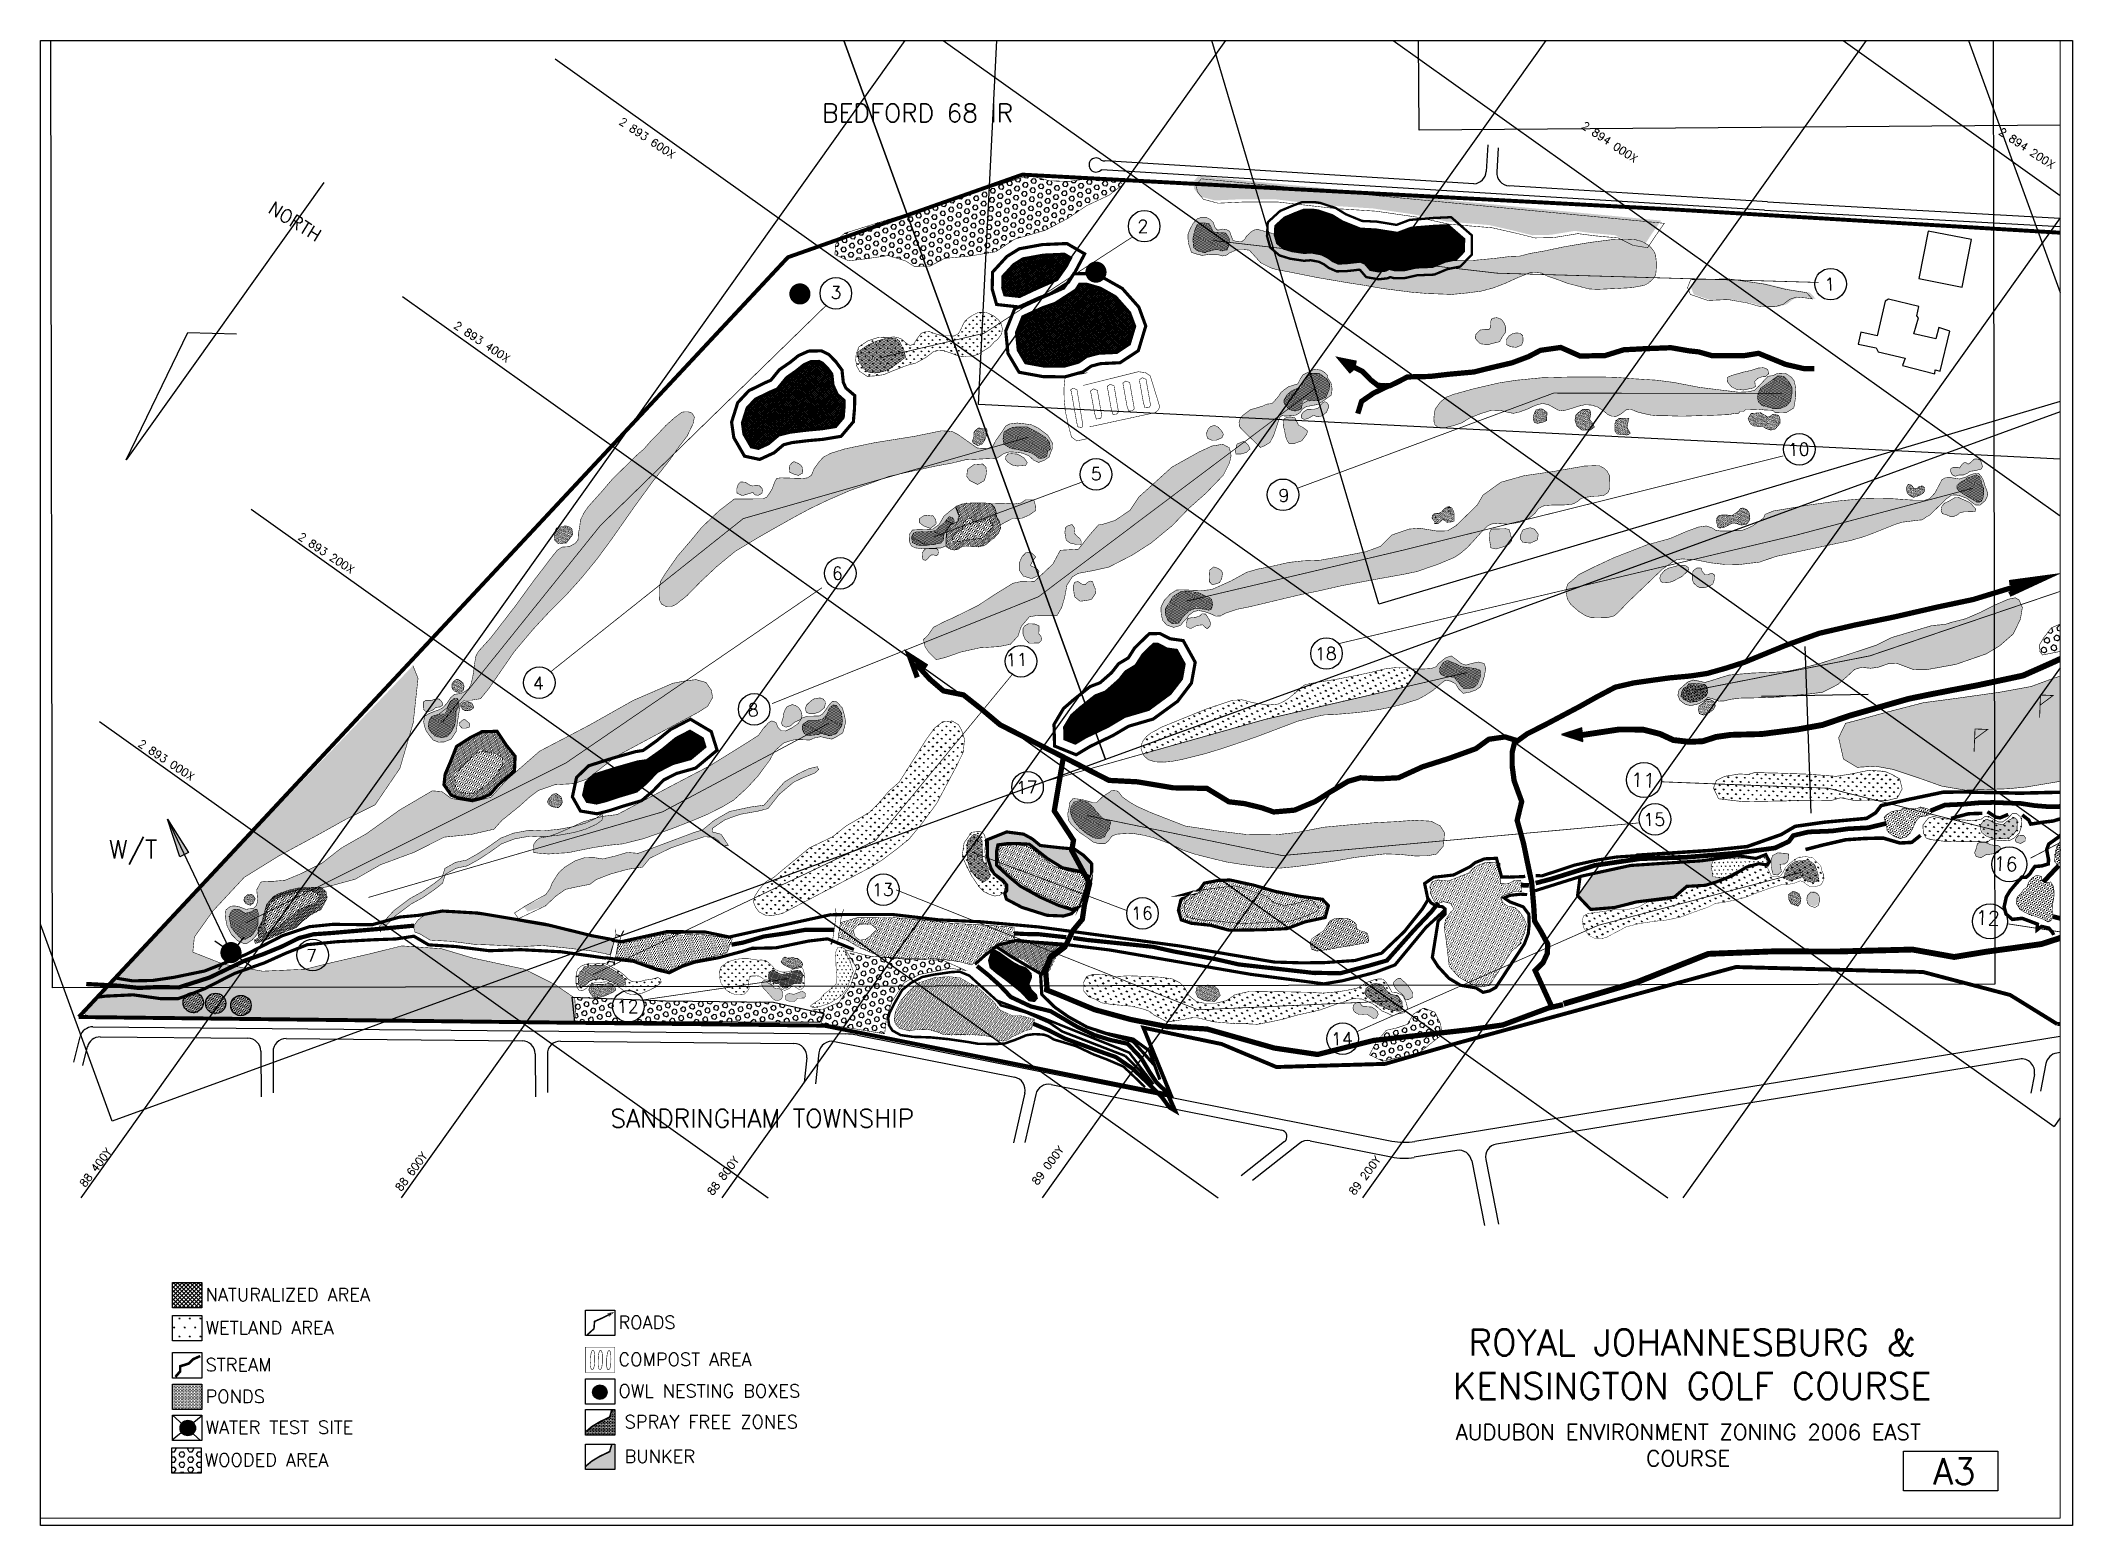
# Paper-space layout 'EAST COURSE' of a CAD drawing. Header units: millimetres. Extents: x -4 to 385, y -5 to 280.
# The model-space entities are those that its viewports show. They can reach past a viewport. Long polylines and large blocks are cut down to what shows.
import ezdxf

# ---------------------------------------------------------------- set-up
doc = ezdxf.new("R2010")
doc.units = ezdxf.units.MM
doc.header["$MEASUREMENT"] = 0
doc.layers.get('0').update_dxf_attribs({"linetype": 'CONTINUOUS'})
for name, color, linetype in [('Boundary', 5, 'CONTINUOUS'), ('bunkers', 40, 'CONTINUOUS'), ('Compost area', 10, 'CONTINUOUS'), ('DETAIL', 252, 'CONTINUOUS'), ('greens', 93, 'CONTINUOUS'), ('LO-GRID', 252, 'CONTINUOUS'), ('natural bed area', 30, 'CONTINUOUS'), ('Owl nesting box', 20, 'CONTINUOUS'), ('Ponds', 4, 'CONTINUOUS'), ('Roads', 25, 'CONTINUOUS'), ('Roadway', 15, 'CONTINUOUS'), ('Spray free zones', 191, 'CONTINUOUS'), ('Stream', 4, 'CONTINUOUS'), ('Text', 5, 'CONTINUOUS'), ('TXT3', 3, 'CONTINUOUS'), ('TXT5', 5, 'CONTINUOUS'), ('Water test sites', 2, 'CONTINUOUS'), ('wetland area', 171, 'CONTINUOUS'), ('Wooden area', 107, 'CONTINUOUS')]:
    doc.layers.add(name, color=color, linetype=linetype)
doc.styles.add('ROMANS', font='romans.shx')
doc.dimstyles.new('ARROW', dxfattribs={"dimscale": 0, "dimtxt": 3, "dimasz": 3, "dimexe": 2, "dimexo": 3, "dimgap": 1.5, "dimtad": 1, "dimdec": 3, "dimdsep": 46, "dimtxsty": 'ROMANS', "dimblk": 'ARRO', "dimcen": 3, "dimdle": 2, "dimclrd": 1, "dimclre": 1, "dimclrt": 2, "dimadec": 3, "dimazin": 0, "dimtfac": 0.75, "dimtdec": 3, "dimtmove": 2, "dimatfit": 3, "dimldrblk": 'ARRO', "dimfxl": 0, "dimtvp": 1.5, "dimtolj": 1, "dimtzin": 0, "dimarcsym": 0})
picture_1 = doc.add_image_def('image1.jpg', size_in_pixel=(1678, 2338))
picture_2 = doc.add_image_def('image2.jpg', size_in_pixel=(1700, 2338))
picture_3 = doc.add_image_def('image3.jpg', size_in_pixel=(1700, 2338))
picture_4 = doc.add_image_def('image4.jpg', size_in_pixel=(1700, 2338))
picture_5 = doc.add_image_def('image5.jpg', size_in_pixel=(1700, 2338))
picture_6 = doc.add_image_def('image6.jpg', size_in_pixel=(1700, 2338))
picture_7 = doc.add_image_def('image7.jpg', size_in_pixel=(1700, 2338))
pattern_1 = [(42.69747, (1141.863, -258.2568), (-0.52423, 1.8123888), [0, -1.6875])]
pattern_2 = [(35.19747, (-1465.80804, -154.08264), (0.00651124, 0.86750951), [0, -0.684, 0, -0.765, 0, -0.73125]), (5.19747, (-1465.808, -154.0826), (0.84677857, 1.2369443), [0, -0.369, 0, -0.6165, 0, -0.23625]), (325.19747, (-1466.3611, -154.0604), (1.40033472, -0.05375657), [0, -0.225, 0, -0.81, 0, -1.0575]), (315.19747, (-1466.3611, -154.0604), (1.36753243, 0.34028686), [0, -0.1125, 0, -0.531, 0, -0.6075])]
pattern_3 = [(357.69747, (-1465.808, -154.0826), (0.60724377, 1.10149274), [0, -1.125])]
pattern_4 = [(87.69747, (1141.863, -258.257), (-3.051572, 3.30725), [0.84375, -5.52021]), (42.6975, (1141.863, -258.257), (-3.051572, 3.30725), [0.84375, -3.65625]), (132.6975, (1141.863, -258.257), (-3.30725, -3.051572), [0.84375, -3.65625])]
pattern_5 = [(46.16293, (95.9092, -289.4424), (-0.3796948, 1.066432), [0, -1.0125])]
pattern_6 = [(1.16293, (85.2839, -315.464), (0.4855965, 1.02256605), [0, -1.0125])]
pattern_7 = [(91.16293, (85.284, -315.464), (-2.9213145, 2.8050707), [0.759375, -4.96819]), (46.16293, (85.284, -315.464), (-2.9213145, 2.805071), [0.759375, -3.290625]), (136.16293, (85.284, -315.464), (-2.805071, -2.9213145), [0.759375, -3.290625])]
pattern_8 = [(46.16293, (85.2839, -315.464), (-0.3796948, 1.066432), [0, -1.0125])]
pattern_9 = [(46.16293, (85.2839, -315.464), (-0.7303286, 0.7012677), []), (136.16293, (85.2839, -315.464), (-0.7012677, -0.7303286), [])]
pattern_10 = [(46.16293, (95.9092, -289.4424), (-0.5695422, 1.599648), [0, -1.51875])]
pattern_11 = [(46.16293, (85.2839, -315.464), (-0.5695422, 1.599648), [0, -1.51875])]
pattern_12 = [(38.662927, (85.2839, -315.464), (-0.04134493, 0.7796851), [0, -0.6156, 0, -0.6885, 0, -0.658125]), (8.66293, (85.2839, -315.464), (0.6934148, 1.1572807), [0, -0.3321, 0, -0.55485, 0, -0.212625]), (328.662927, (84.7858, -315.4741), (1.26092116, 0.0278887), [0, -0.2025, 0, -0.729, 0, -0.95175]), (318.66293, (84.7858, -315.4741), (1.2100163, 0.3800948), [0, -0.10125, 0, -0.4779, 0, -0.54675])]
pattern_13 = [(46.16293, (0.1475, -74.559), (-2.529933, 2.429262), [2.025, -4.05]), (166.16293, (0.1475, -74.559), (-0.838837, -3.405617), [2.025, -4.05]), (106.16293, (1.55, -73.0985), (-3.36877, -0.976355), [2.025, -4.05])]
pattern_14 = [(71.1581, (0.1475, -74.559), (-1.9838224, 4.039115), [0.84375, -5.520211]), (26.1581, (0.1475, -74.559), (-1.983822, 4.039115), [0.84375, -3.65625]), (116.1581, (0.1475, -74.559), (-4.039115, -1.983822), [0.84375, -3.65625])]

psp = doc.layouts.new('EAST COURSE')

# ---------------------------------------------------------------- texts
at = {"layer": 'greens', "style": 'ROMANS'}
for s, p in [('NATURALIZED AREA', (27.51, 38.34)), ('ROADS', (106.61, 33.03)), ('WETLAND AREA', (27.51, 31.99)), ('STREAM', (27.51, 24.9)), ('COMPOST AREA', (106.61, 25.94)), ('PONDS', (27.51, 18.84)), ('OWL NESTING BOXES', (106.61, 19.89)), ('SPRAY FREE ZONES', (107.79, 13.98)), ('WATER TEST SITE', (27.51, 12.94)), ('WOODED AREA', (27.35, 6.69)), ('BUNKER', (107.79, 7.37))]:
    psp.add_text(s, height=2.5, dxfattribs=at).set_placement(p)
at = {"layer": 'greens', "attachment_point": 2, "style": 'ROMANS'}
for s, insert, char_height, width in [('ROYAL JOHANNESBURG &\\PKENSINGTON GOLF COURSE', (312.33, 32.93), 5, 146.4715), ('AUDUBON ENVIRONMENT ZONING 2006 EAST COURSE', (311.57, 14.75), 3, 96.9394), ('A3', (362.53, 8.25), 5, 146.4715)]:
    psp.add_mtext(s, dxfattribs=dict(at, insert=insert, char_height=char_height, width=width))

msp = doc.modelspace()

# ---------------------------------------------------------------- texts
at = {"layer": 'Text', "style": 'ROMANS'}
for s, height, rotation, p in [('2', 9.72, 1.1629, (944.2, 480.2)), ('3', 9.72, 1.1629, (708.9, 429.5)), ('1', 9.72, 1.1629, (1470.6, 435.9)), ('10', 9.72, 1.1629, (1442.5, 309.2)), ('5', 9.72, 1.1629, (908.4, 290.5)), ('9', 9.72, 1.1629, (1052.2, 274)), ('6', 9.72, 1.1629, (710, 214.3)), ('11', 9.72, 1.1629, (843.2, 148.1)), ('18', 9.72, 1.1629, (1080.1, 152.7)), ('4', 9.72, 1.1629, (480.8, 130)), ('8', 9.72, 1.1629, (645.5, 109.6)), ('11', 10.8, 357.6975, (1322.1, 55.8)), ('17', 9.72, 1.1629, (851, 50.3)), ('15', 9.72, 1.1629, (1331.9, 25.6)), ('16', 10.8, 357.6975, (1599.9, -8.4)), ('13', 9.72, 1.1629, (740.6, -28.2)), ('16', 9.72, 1.1629, (939.2, -46.2)), ('12', 10.8, 357.6975, (1586.2, -49.8)), ('7', 9.72, 1.1629, (307.1, -78.6)), ('12', 9.72, 1.1629, (545.1, -117.7)), ('14', 9.72, 1.1629, (1092.5, -142.4))]:
    msp.add_text(s, height=height, rotation=rotation, dxfattribs=at).set_placement(p)
at = {"layer": 'TXT3', "style": 'ROMANS'}
for s, rotation, p in [('2 893 600X', 326.44, (546.2, 563.9)), ('2 894 000X', 326.44, (1283.8, 560.8)), ('2 894 200X', 326.44, (1603.4, 556.1)), ('2 893 400X', 326.44, (419.6, 407.7)), ('2 893 200X', 326.44, (300.3, 245.9)), ('2 893 000X', 326.44, (177.7, 87.3)), ('88 400Y', 53.0702, (137.6, -251.6)), ('88 600Y', 53.0702, (379.6, -254.7)), ('88 800Y', 53.0702, (618.5, -257.9)), ('89 000Y', 53.0702, (867.4, -250)), ('89 200Y', 53.0702, (1110.3, -257.7))]:
    msp.add_text(s, height=6, rotation=rotation, dxfattribs=at).set_placement(p)
at = {"layer": 'TXT5', "style": 'ROMANS'}
for s, p in [('LINKSFIELD TOWNSHIP', (1631.6, 629.1)), ('BEDFORD 68 IR', (702.4, 564.9)), ('W/T', (155.8, 0.7)), ('SANDRINGHAM TOWNSHIP', (540.1, -205.3))]:
    msp.add_text(s, height=14, dxfattribs=at).set_placement(p)
msp.add_text('NORTH', height=10, rotation=328.0908, dxfattribs=at).set_placement((277, 496.2))

# ---------------------------------------------------------------- blocks, each defined once
blk = doc.blocks.new('ARRO')
at = {"layer": 'DETAIL'}
for p, q in [((-1, 0.125), (0, 0)), ((-1, -0.125), (-1, 0.125)), ((0, 0), (-1, -0.125))]:
    blk.add_line(p, q, dxfattribs=at)
blk.add_solid([(-1, 0.125), (0, 0), (-1, -0.125)], dxfattribs=at)

# ---------------------------------------------------------------- hatches: boundary and pattern name
at = {"layer": 'bunkers'}
h = msp.add_hatch(dxfattribs=at)
h.set_pattern_fill('AR-SAND', color=256, scale=0.405, angle=1.1629, style=0)
h.set_pattern_definition(pattern_12)
h.paths.add_polyline_path([(1226.3, 404.2), (1226.2, 408.1), (1225.2, 410.6), (1223.6, 413.1), (1221.9, 414.4), (1219.4, 415.1), (1217.1, 414.8), (1215.3, 414), (1214.6, 411.3), (1214.7, 407.8), (1213.6, 406.2), (1209.9, 406.1), (1206.7, 405.6), (1204.5, 403.5), (1203.1, 401.9), (1202.9, 399.3), (1204.8, 397.1), (1206.7, 395.1), (1210.4, 394.7), (1213.6, 394.7), (1217.3, 395.7), (1221.6, 396.7), (1223.8, 400.7)])
h.paths.add_polyline_path([(1239.4, 401.2), (1237.3, 403.2), (1234.3, 403.4), (1231.6, 402.9), (1228.9, 401.2), (1226.8, 398.4), (1226.9, 394.5), (1230.2, 392.8), (1234.3, 392.4), (1238.4, 394.1), (1239.5, 396.9)])
h = msp.add_hatch(dxfattribs=at)
h.set_pattern_fill('AR-SAND', color=256, scale=0.405, angle=1.1629, style=0)
h.set_pattern_definition(pattern_12)
h.paths.add_polyline_path([(1422.5, 369.8), (1425.3, 369.9), (1427.9, 372.3), (1427, 375.3), (1425.6, 376.2), (1423.5, 376.8), (1419.8, 376.5), (1414.1, 374.6), (1408.3, 373.4), (1404.6, 372.3), (1399.6, 370.9), (1396.4, 369.5), (1396, 366.2), (1399.3, 362.1), (1402.9, 360.3), (1408.5, 359.7), (1415.7, 361.2), (1417.6, 362.3), (1417.1, 366.2), (1419.3, 368.6)])
h = msp.add_hatch(dxfattribs=at)
h.set_pattern_fill('AR-SAND', color=256, scale=0.405, angle=1.1629, style=0)
h.set_pattern_definition(pattern_12)
h.paths.add_polyline_path([(1074.4, 328.3), (1070.9, 331), (1067.5, 332.7), (1065.8, 336.2), (1064.6, 338.5), (1061.5, 339), (1058.9, 338.9), (1057.4, 338.2), (1056.6, 337.7), (1055.7, 335.8), (1055.8, 332.2), (1056.6, 329.4), (1057.4, 325.2), (1058.3, 321.7), (1060.2, 318.8), (1064.4, 318.8), (1070, 320.8), (1073.7, 325.7)])
h.paths.add_polyline_path([(1090.4, 346.1), (1090.3, 348.2), (1089.4, 349.9), (1087.6, 350.8), (1087.4, 350.6), (1085.9, 350), (1084.2, 347.8), (1082.4, 345.7), (1079.6, 345), (1074.4, 344.9), (1071.1, 342.7), (1069.7, 340.7), (1069.7, 338.8), (1070.3, 337.7), (1072.2, 337.2), (1075.2, 338.1), (1077.6, 339.5), (1078.9, 340.3), (1080.8, 339.6), (1082.6, 339.2), (1085.4, 339.9), (1088.9, 342.6)])
h = msp.add_hatch(dxfattribs=at)
h.set_pattern_fill('AR-SAND', color=256, scale=0.405, angle=1.1629, style=0)
h.set_pattern_definition(pattern_12)
h.paths.add_polyline_path([(1247.3, 337.3), (1248.3, 334.8), (1250.6, 334.1), (1254.6, 335), (1257.6, 336.2), (1257.8, 339.7), (1257.9, 342.5), (1255.6, 344.3), (1254.2, 345.1), (1252.8, 345.3), (1249.4, 344.4), (1247.8, 340.9)])
h = msp.add_hatch(dxfattribs=at)
h.set_pattern_fill('AR-SAND', color=256, scale=0.405, angle=1.1629, style=0)
h.set_pattern_definition(pattern_12)
h.paths.add_polyline_path([(1290.6, 337.1), (1291.5, 341.8), (1290.9, 343.8), (1289.9, 344.8), (1285.2, 344.9), (1282.2, 342.6), (1280, 340.5), (1279.3, 336.5), (1280.8, 332.1), (1284.5, 329.1), (1291.2, 329), (1294.2, 331.3), (1292.7, 334.3)])
h = msp.add_hatch(dxfattribs=at)
h.set_pattern_fill('AR-SAND', color=256, scale=0.405, angle=1.1629, style=0)
h.set_pattern_definition(pattern_12)
h.paths.add_polyline_path([(828.9, 328), (828.5, 330.2), (826, 330.2), (824.5, 330.3), (822.3, 330.7), (819.9, 328.9), (818.6, 327.2), (818.7, 324.1), (817.7, 321), (817.9, 319.2), (819.3, 318.4), (821.5, 317.1), (824.8, 318.1), (826.9, 321.2), (828.1, 324.3)])
h = msp.add_hatch(dxfattribs=at)
h.set_pattern_fill('AR-SAND', color=256, scale=0.405, angle=1.1629, style=0)
h.set_pattern_definition(pattern_12)
h.paths.add_polyline_path([(1008.3, 328.7), (1005.9, 331.2), (1003.2, 332.6), (1000.3, 331.8), (998.2, 329.7), (996.8, 326.3), (997.7, 322.7), (1001.1, 321.2), (1004.5, 321.3), (1008.8, 323.1), (1009.9, 325.8)])
h.paths.add_polyline_path([(1030.3, 314.5), (1029.1, 317.3), (1027.1, 319.3), (1025.3, 320.2), (1024.2, 319.9), (1020.3, 318.2), (1019.5, 314.9), (1019.2, 312), (1019.6, 310.6), (1023.3, 310.6), (1027.6, 312)])
h = msp.add_hatch(dxfattribs=at)
h.set_pattern_fill('AR-SAND', color=256, scale=0.405, angle=1.1629, style=0)
h.set_pattern_definition(pattern_12)
h.paths.add_polyline_path([(1310, 328.3), (1311.6, 326), (1319, 325.2), (1320.1, 325.5), (1321.8, 326.6), (1320, 329.4), (1319.3, 331.8), (1319.9, 334.8), (1320.7, 338.1), (1312.9, 338), (1312, 336.9), (1310.5, 336.2), (1309.9, 333.5), (1310, 331.1)])
h = msp.add_hatch(dxfattribs=at)
h.set_pattern_fill('AR-SAND', color=256, scale=0.405, angle=1.1629, style=0)
h.set_pattern_definition(pattern_12)
h.paths.add_polyline_path([(1427.1, 338.8), (1425.3, 340.2), (1423.3, 341.1), (1421.8, 342.3), (1417.8, 342), (1414.4, 341.8), (1413.1, 339.8), (1412, 337.6), (1413.9, 333.7), (1416.5, 332), (1419.8, 331.9), (1423.3, 331.7), (1425.7, 330.2), (1429.2, 329), (1432.5, 329.5), (1434.6, 331.9), (1436.5, 334.2), (1436.5, 337), (1436.2, 338.7), (1435.1, 340.4), (1431.1, 341.2), (1429.4, 339.9)])
h = msp.add_hatch(dxfattribs=at)
h.set_pattern_fill('AR-SAND', color=256, scale=0.405, angle=1.1629, style=0)
h.set_pattern_definition(pattern_12)
h.paths.add_polyline_path([(687.3, 300.2), (686, 302.1), (684.2, 303.4), (680.9, 304.8), (679.6, 304.2), (677.4, 301.7), (677.2, 299.9), (677.5, 296.7), (680.4, 295.4), (684.2, 294.2), (687.6, 296.2)])
h.paths.add_polyline_path([(654.2, 286.5), (651.4, 286.4), (648.8, 286.2), (646.8, 286.9), (643.6, 289), (640, 289.3), (638, 287.3), (637, 284.1), (637.1, 280.7), (641.2, 278.8), (644.7, 279.8), (649.3, 281.2), (650.8, 279.4), (653.4, 279), (656.3, 280.6), (656.7, 283.9)])
h = msp.add_hatch(dxfattribs=at)
h.set_pattern_fill('AR-SAND', color=256, scale=0.405, angle=1.1629, style=0)
h.set_pattern_definition(pattern_12)
h.paths.add_polyline_path([(857.1, 307.6), (854.1, 309.5), (851.8, 310.6), (847.6, 310.9), (844.8, 310.7), (842.9, 308.4), (843, 306.6), (844.7, 304.4), (847.9, 302.3), (851.6, 301.5), (854.9, 301.6), (858.4, 302), (859.6, 304.2)])
h.paths.add_polyline_path([(828.4, 296), (827.9, 300.6), (825.4, 303), (818.7, 302.5), (813.8, 298.9), (813.2, 293.6), (815.4, 290.4), (821.5, 287.3), (826.7, 290.3)])
h = msp.add_hatch(dxfattribs=at)
h.set_pattern_fill('AR-SAND', color=256, scale=0.405, angle=1.1629, style=0)
h.set_pattern_definition(pattern_12)
h.paths.add_polyline_path([(1591.6, 300.9), (1590.8, 304.6), (1589.2, 306.5), (1587.4, 306.8), (1585.5, 306.9), (1583, 304.6), (1581.5, 303.3), (1580.5, 302.9), (1578.8, 304.2), (1576.9, 303.7), (1575, 301.4), (1574.1, 299.9), (1572.6, 300.5), (1569.2, 300.5), (1567.4, 299.4), (1567.1, 297.4), (1568.5, 294.7), (1570.7, 293.6), (1573.6, 294.6), (1576.8, 294.5), (1580.2, 296), (1582, 297.4), (1586, 297.9), (1590.6, 299.1)])
h.paths.add_polyline_path([(1580.8, 274), (1577.2, 275.6), (1575.3, 276.4), (1573.2, 277.4), (1570.7, 277.3), (1568.2, 275.9), (1565.7, 274.4), (1562.3, 272.8), (1560.5, 270.5), (1559.9, 267.1), (1561, 265), (1564.2, 264), (1566.8, 262.9), (1569.8, 262.9), (1572.8, 264.2), (1574.2, 265.6), (1577.2, 266.3), (1580.4, 266.4), (1584.3, 266.5), (1586.2, 266.8), (1586.5, 268.5), (1584.7, 270.4), (1583.2, 272.4)])
h = msp.add_hatch(dxfattribs=at)
h.set_pattern_fill('AR-SAND', color=256, scale=0.405, angle=1.1629, style=0)
h.set_pattern_definition(pattern_12)
h.paths.add_polyline_path([(1547.4, 282.6), (1547.4, 284.8), (1546.5, 285.5), (1545.3, 286.3), (1542.8, 285.6), (1541.3, 284.2), (1539.3, 284.1), (1537.2, 286.8), (1534.8, 287.6), (1533.6, 285.5), (1533.5, 283.3), (1533.9, 281), (1535.8, 278.8), (1538.7, 277.4), (1541.7, 278.3), (1543.9, 279.3), (1546.1, 280.6)])
h = msp.add_hatch(dxfattribs=at)
h.set_pattern_fill('AR-SAND', color=256, scale=8.1, angle=1.1629, style=0)
h.set_pattern_definition([(38.6629, (85.284, -315.464), (-0.8269, 15.5937), [0, -12.312, 0, -13.77, 0, -13.1625]), (8.663, (85.284, -315.464), (13.8683, 23.1456), [0, -6.642, 0, -11.097, 0, -4.2525]), (328.6629, (75.323, -315.666), (25.21842, 0.55777), [0, -4.05, 0, -14.58, 0, -19.035]), (318.663, (75.323, -315.666), (24.20033, 7.6019), [0, -2.025, 0, -9.558, 0, -10.935])])
h.paths.add_polyline_path([(1186.5, 266.3), (1185.1, 269.2), (1182.8, 270.3), (1182, 270.2), (1180.7, 269.9), (1178.8, 268.2), (1177, 266.2), (1174.9, 265.2), (1171.5, 265.1), (1169.9, 263.3), (1169.8, 261.4), (1172, 258.6), (1171.8, 257.2), (1174.5, 257.4), (1176.5, 259.1), (1177.8, 260.5), (1179.5, 259.8), (1181.3, 258.3), (1184.4, 258.6), (1186.7, 259.3), (1186.8, 262.4)])
h = msp.add_hatch(dxfattribs=at)
h.set_pattern_fill('AR-SAND', color=256, scale=16.2, angle=1.1629, style=0)
h.set_pattern_definition([(38.663, (85.284, -315.464), (-1.6538, 31.1874), [0, -24.624, 0, -27.54, 0, -26.325]), (8.663, (85.284, -315.464), (27.7366, 46.2912), [0, -13.284, 0, -22.194, 0, -8.505]), (328.663, (65.362, -315.868), (50.43685, 1.11555), [0, -8.1, 0, -29.16, 0, -38.07]), (318.663, (65.36, -315.87), (48.4007, 15.2038), [0, -4.05, 0, -19.116, 0, -21.87])])
h.paths.add_polyline_path([(1180.7, 269.9), (1178.8, 268.2), (1177, 266.2), (1174.9, 265.2), (1171.5, 265.1), (1169.9, 263.3), (1169.8, 261.4), (1172, 258.6), (1171.8, 257.2), (1174.5, 257.4), (1176.5, 259.1), (1177.8, 260.5), (1179.5, 259.8), (1181.3, 258.3), (1184.4, 258.6), (1186.7, 259.3), (1186.8, 262.4), (1186.5, 266.3), (1185.1, 269.2), (1182.8, 270.3), (1182, 270.2)])
h = msp.add_hatch(dxfattribs=at)
h.set_pattern_fill('AR-SAND', color=256, scale=0.405, angle=1.1629, style=0)
h.set_pattern_definition(pattern_12)
h.paths.add_polyline_path([(1180.7, 269.9), (1178.8, 268.2), (1177, 266.2), (1174.9, 265.2), (1171.5, 265.1), (1169.9, 263.3), (1169.8, 261.4), (1172, 258.6), (1171.8, 257.2), (1174.5, 257.4), (1176.5, 259.1), (1177.8, 260.5), (1179.5, 259.8), (1181.3, 258.3), (1184.4, 258.6), (1186.7, 259.3), (1186.8, 262.4), (1186.5, 266.3), (1185.1, 269.2), (1182.8, 270.3), (1182, 270.2)])
h = msp.add_hatch(dxfattribs=at)
h.set_pattern_fill('AR-SAND', color=256, scale=0.405, angle=1.1629, style=0)
h.set_pattern_definition(pattern_12)
h.paths.add_polyline_path([(1413.4, 261), (1413.2, 263.3), (1413, 265.3), (1412.3, 266.4), (1411, 268.1), (1409.7, 268.6), (1408.1, 269.3), (1406.3, 269), (1404.5, 266.8), (1402.3, 265.3), (1399.6, 263.5), (1395, 264), (1391.9, 263.9), (1389.9, 263.7), (1388.5, 262.4), (1387.8, 261.1), (1387.7, 259.2), (1387.9, 258.5), (1388.8, 254.6), (1390.1, 254), (1392.9, 254.1), (1395.3, 255.3), (1398.7, 257.1), (1401, 257.7), (1403.3, 257.5), (1405.2, 256.6), (1407, 256.2), (1409.3, 256.6), (1410.8, 256.9), (1412.4, 258.6)])
h = msp.add_hatch(dxfattribs=at)
h.set_pattern_fill('AR-SAND', color=256, scale=0.405, angle=1.1629, style=0)
h.set_pattern_definition(pattern_12)
h.paths.add_polyline_path([(511.3, 249), (510.6, 253.3), (509.3, 254.5), (505.6, 255.7), (498.8, 254), (497, 250), (497.4, 244.7), (500, 242), (506.4, 242.5)])
h = msp.add_hatch(dxfattribs=at)
h.set_pattern_fill('AR-SAND', color=256, scale=0.405, angle=1.1629, style=0)
h.set_pattern_definition(pattern_12)
h.paths.add_polyline_path([(791.2, 237.1), (790.2, 238.1), (781.6, 238), (780.2, 236.6), (779.1, 234.8), (779.1, 232.9), (779.2, 231.3), (779.8, 229.6), (781.6, 229.2), (783.2, 230.3), (784.6, 232.2), (786.1, 233.3), (787.9, 233.4), (789.7, 232.6), (791.1, 233.6), (791.4, 235.1)])
h.paths.add_polyline_path([(787.1, 263.6), (786.1, 263.2), (781, 263.8), (776.9, 261.1), (776.9, 258.2), (779.9, 255.7), (785.4, 253.6), (789.8, 257.2), (789.4, 260.4)])
h = msp.add_hatch(dxfattribs=at)
h.set_pattern_fill('AR-SAND', color=256, scale=0.405, angle=1.1629, style=0)
h.set_pattern_definition(pattern_12)
h.paths.add_polyline_path([(895.5, 250.2), (895.9, 253.6), (894.9, 255.4), (893.8, 256.7), (890.4, 255.5), (888.8, 254.1), (888.4, 250.2), (889.5, 244.6), (892.5, 242.4), (897.5, 241.3), (900.9, 241.4), (900.9, 243.9), (899.9, 245.9), (897.6, 247.7)])
h.paths.add_polyline_path([(910.2, 210.9), (909.7, 212.9), (907.8, 213.3), (905.8, 212.4), (903.8, 210.5), (902.2, 210.5), (898.5, 212.9), (895.8, 212.4), (895.2, 210.3), (895.2, 206), (895.8, 201.3), (900, 197.9), (901.6, 198), (906.8, 198.8), (909, 199.5), (911.7, 203.6), (911.9, 206.8)])
h = msp.add_hatch(dxfattribs=at)
h.set_pattern_fill('AR-SAND', color=256, scale=0.405, angle=1.1629, style=0)
h.set_pattern_definition(pattern_12)
h.paths.add_polyline_path([(1230.2, 248.1), (1228.9, 252.8), (1226.4, 253.4), (1222.4, 253.3), (1219.3, 253.2), (1215.2, 253.1), (1213.6, 249.8), (1213.6, 247.1), (1214.8, 238.8), (1218.8, 237.9), (1224.8, 239.7), (1228.9, 241.6), (1230.9, 244.3)])
h.paths.add_polyline_path([(1251.2, 249.3), (1248.4, 253), (1245, 254.2), (1241.7, 253.3), (1239.3, 252.4), (1237.7, 248.8), (1237.7, 245.3), (1239.5, 242.9), (1245.3, 242.4), (1250.6, 244.9)])
h = msp.add_hatch(dxfattribs=at)
h.set_pattern_fill('AR-SAND', color=256, scale=0.405, angle=1.1629, style=0)
h.set_pattern_definition(pattern_12)
h.paths.add_polyline_path([(868.6, 220.7), (866.8, 223), (861.9, 225.2), (864.1, 229.2), (866.1, 231.8), (863.7, 234.1), (862.3, 235.2), (860.8, 235.4), (858.6, 235.1), (855.5, 231.9), (853.8, 227.9), (853.7, 221.3), (856.6, 217.1), (863, 215.2), (867.8, 217.3)])
h.paths.add_polyline_path([(868.4, 173), (868.6, 175.6), (868.6, 179), (865.4, 180.4), (860.8, 180.6), (859.9, 180.3), (857.4, 178.8), (856.3, 176.8), (856.4, 172.5), (857.9, 168.8), (861.1, 165.7), (865.7, 165.8), (868.5, 165.9), (870.5, 167.9), (870.2, 170.8)])
h = msp.add_hatch(dxfattribs=at)
h.set_pattern_fill('AR-SAND', color=256, scale=0.405, angle=1.1629, style=0)
h.set_pattern_definition(pattern_12)
h.paths.add_polyline_path([(1009.2, 219.4), (1008.4, 221.3), (1005.7, 223.1), (1003.6, 223.8), (1002.5, 224.2), (999.3, 221.6), (999, 216.9), (999.1, 212.9), (1001.5, 210.4), (1006.9, 212.1), (1008.6, 215.2)])
h.paths.add_polyline_path([(1000, 181.1), (999, 183.8), (997.4, 186.3), (996.2, 188.1), (993.5, 188.2), (991.5, 186.4), (988.8, 185.6), (985.8, 185.3), (982.4, 184.6), (981.6, 180.9), (981.6, 178.4), (984.2, 177.1), (984.8, 176.9), (989.6, 179.3), (993.9, 179.8), (995.3, 178.5), (997.4, 176.7), (999.6, 178.8)])
h = msp.add_hatch(dxfattribs=at)
h.set_pattern_fill('AR-SAND', color=256, scale=0.405, angle=1.1629, style=0)
h.set_pattern_definition(pattern_12)
h.paths.add_polyline_path([(1386.3, 215.6), (1386.1, 218), (1384.6, 219.4), (1381.1, 218.3), (1378.7, 218.4), (1376.7, 221), (1376.1, 223.1), (1375.2, 223.4), (1372.7, 223.3), (1371, 222.1), (1369.4, 220.3), (1369.3, 217.5), (1369.2, 214.5), (1370.3, 211.8), (1372.7, 209.5), (1375.2, 208.2), (1378.6, 208.3), (1381.7, 209.2), (1384.9, 210.9), (1385.7, 213)])
h.paths.add_polyline_path([(1364.1, 219.4), (1366.5, 221.9), (1366.2, 223.6), (1364.1, 225.2), (1361.3, 225.1), (1359.1, 225.4), (1354.1, 224), (1351.3, 223.3), (1348, 221.5), (1345, 218), (1344.3, 215.5), (1345.1, 213.2), (1346.6, 211.9), (1350.1, 212.1), (1353.9, 212.9), (1357.1, 214.6), (1361.1, 216.7)])
h = msp.add_hatch(dxfattribs=at)
h.set_pattern_fill('AR-SAND', color=256, scale=0.405, angle=1.1629, style=0)
h.set_pattern_definition(pattern_12)
h.paths.add_polyline_path([(427.2, 135.2), (425.7, 136.5), (423.4, 138.1), (422, 138), (419.8, 136.2), (418.6, 134.2), (418.6, 132.3), (419.1, 130.4), (421.4, 128.5), (423.8, 128.1), (425.8, 128.2), (427.5, 129.8), (428, 132.6)])
h.paths.add_polyline_path([(434.5, 119), (433.3, 120.2), (430.9, 120.9), (430, 120.9), (428.2, 120.5), (426.5, 119.3), (425.7, 117.5), (426.6, 115.2), (428.5, 114.1), (430.5, 113.9), (433, 114.4), (435.5, 116.3)])
h = msp.add_hatch(dxfattribs=at)
h.set_pattern_fill('AR-SAND', color=256, scale=0.405, angle=1.1629, style=0)
h.set_pattern_definition(pattern_12)
h.paths.add_polyline_path([(432.4, 103.8), (431.7, 104.6), (430.1, 106), (428.4, 107.4), (426.5, 106.6), (424.6, 104.8), (424.4, 102.8), (426.5, 100.6), (429.4, 100.6), (432, 101.5)])
h.paths.add_polyline_path([(411.7, 118.4), (411.3, 120.1), (410.4, 121.4), (408.8, 122.9), (407.3, 122.9), (406.4, 122.8), (404.8, 122.6), (403.2, 121.8), (401.6, 122), (398.8, 122), (396.8, 120.7), (396.7, 118.1), (396.9, 115.2), (398.1, 113.8), (399.7, 113.1), (401.7, 113.5), (404.5, 114.8), (406.2, 116.5), (409.7, 116.9)])
h = msp.add_hatch(dxfattribs=at)
h.set_pattern_fill('AR-SAND', color=256, scale=0.405, angle=1.1629, style=0)
h.set_pattern_definition([(38.66293, (115.74444, -274.2234), (-0.0413449, 0.7796851), [0, -0.6156, 0, -0.6885, 0, -0.658125]), (8.66293, (115.7444, -274.2234), (0.6934148, 1.1572807), [0, -0.3321, 0, -0.55485, 0, -0.212625]), (328.66293, (115.2464, -274.2335), (1.26092116, 0.0278887), [0, -0.2025, 0, -0.729, 0, -0.95175]), (318.66293, (115.2464, -274.2335), (1.2100163, 0.3800948), [0, -0.10125, 0, -0.4779, 0, -0.54675])])
h.paths.add_polyline_path([(683.2, 106), (686.1, 107.4), (687, 110), (686.5, 112.9), (684.8, 115.8), (683.6, 117), (681.8, 118), (679.6, 118.7), (678.8, 118.4), (675.6, 117.1), (674.1, 115), (673, 112.1), (672.7, 109.3), (671.9, 107.1), (671.3, 104.5), (671.9, 102.7), (674.7, 101.3), (678.1, 102.4), (681.3, 105.2)])
h.paths.add_polyline_path([(694.6, 122.1), (692.2, 120), (690.4, 118.2), (689.5, 115.5), (690.3, 112.8), (692.4, 111.9), (696.6, 111.9), (700.5, 113.2), (704.2, 116.4), (704.8, 119.3), (704.7, 121.2), (703.1, 122.9), (700.7, 123.8), (696.6, 123.2)])
h = msp.add_hatch(dxfattribs=at)
h.set_pattern_fill('AR-SAND', color=256, scale=0.45, angle=-2.3025, style=0)
h.set_pattern_definition(pattern_2)
h.paths.add_polyline_path([(1386.9, 117.7), (1385.8, 121.1), (1382.6, 122.6), (1380.4, 122.7), (1379.8, 121.8), (1376.6, 119.1), (1374.4, 117.7), (1373.9, 114.8), (1374.7, 111.7), (1378.1, 110.6), (1382, 112.3), (1385.4, 114.9)])
h = msp.add_hatch(dxfattribs=at)
h.set_pattern_fill('AR-SAND', color=256, scale=0.405, angle=1.1629, style=0)
h.set_pattern_definition(pattern_12)
h.paths.add_polyline_path([(502.6, 47.7), (499.1, 50.4), (496.8, 50.3), (495.6, 49.7), (492.7, 46.4), (491.9, 44.1), (493, 42), (495.3, 40.4), (500.2, 39.6), (502.5, 42), (503.3, 43.9)])
h = msp.add_hatch(dxfattribs=at)
h.set_pattern_fill('AR-SAND', color=256, scale=0.45, angle=-2.3025, style=0)
h.set_pattern_definition(pattern_2)
h.paths.add_polyline_path([(1604.9, 9.9), (1603.1, 10.8), (1600.3, 10.9), (1597.9, 11.3), (1594, 13), (1589.6, 13.2), (1587.7, 12), (1587, 8.8), (1585.6, 5.2), (1586.8, 2.3), (1590.4, 1.3), (1594.2, 3.6), (1600, 4.4), (1603.4, 5.3), (1605.6, 7.8)])
h.paths.add_polyline_path([(1624.4, 16.8), (1623.2, 18.4), (1621.3, 18.5), (1619.2, 18.3), (1617.6, 16.8), (1616.7, 14.7), (1617.4, 13.4), (1620.8, 12.2), (1624.3, 14.2)])
h = msp.add_hatch(dxfattribs=at)
h.set_pattern_fill('AR-SAND', color=256, scale=0.405, angle=1.1629, style=0)
h.set_pattern_definition([(38.662927, (70.98446, -277.0302), (-0.04134493, 0.7796851), [0, -0.6156, 0, -0.6885, 0, -0.658125]), (8.66293, (70.9845, -277.0302), (0.6934148, 1.1572807), [0, -0.3321, 0, -0.55485, 0, -0.212625]), (328.662927, (70.4864, -277.0403), (1.26092116, 0.0278887), [0, -0.2025, 0, -0.729, 0, -0.95175]), (318.66293, (70.4864, -277.0403), (1.2100163, 0.3800948), [0, -0.10125, 0, -0.4779, 0, -0.54675])])
h.paths.add_polyline_path([(1466.2, -27.1), (1464.8, -25.2), (1462.4, -24.2), (1459.7, -24.5), (1457.2, -27), (1456.8, -29.8), (1457.3, -32.5), (1458.9, -34.6), (1462.9, -35.9), (1465.4, -34.4), (1466.3, -31.6)])
h.paths.add_polyline_path([(1442.3, -1.8), (1443.2, 1.7), (1443.1, 4.1), (1441.1, 4.6), (1434.7, 5.1), (1430.7, 3), (1429.6, -0.9), (1429.7, -5.9), (1431.2, -11.5), (1434.6, -11.9), (1437.5, -9.3), (1436.5, -3.7), (1440.1, -3.4)])
h = msp.add_hatch(dxfattribs=at)
h.set_pattern_fill('AR-SAND', color=256, scale=0.405, angle=1.1629, style=0)
h.set_pattern_definition(pattern_12)
h.paths.add_polyline_path([(268, -29.9), (266.3, -27.5), (265.2, -26.7), (262.1, -26.9), (259.6, -29.2), (259.2, -31.5), (260.7, -33.8), (264.2, -35.1), (266.4, -33.6)])
h = msp.add_hatch(dxfattribs=at)
h.set_pattern_fill('AR-SAND', color=256, scale=0.405, angle=1.1629, style=0)
h.set_pattern_definition([(38.662927, (71.2175, -277.90765), (-0.04134493, 0.7796851), [0, -0.6156, 0, -0.6885, 0, -0.658125]), (8.66293, (71.2175, -277.9077), (0.6934148, 1.1572807), [0, -0.3321, 0, -0.55485, 0, -0.212625]), (328.662927, (70.71946, -277.91776), (1.26092116, 0.0278887), [0, -0.2025, 0, -0.729, 0, -0.95175]), (318.66293, (70.7195, -277.9178), (1.2100163, 0.3800948), [0, -0.10125, 0, -0.4779, 0, -0.54675])])
h.paths.add_polyline_path([(1452.5, -30), (1451, -26.1), (1448.6, -25), (1446.4, -24.4), (1445, -25.3), (1442.9, -27), (1443, -30.1), (1445, -34), (1450.1, -35.8), (1452.1, -33.7)])
h = msp.add_hatch(dxfattribs=at)
h.set_pattern_fill('AR-SAND', color=256, scale=0.405, angle=1.1629, style=0)
h.set_pattern_definition([(38.66293, (63.8489, -293.51415), (-0.0413449, 0.7796851), [0, -0.6156, 0, -0.6885, 0, -0.658125]), (8.66293, (63.8489, -293.5141), (0.6934148, 1.1572807), [0, -0.3321, 0, -0.55485, 0, -0.212625]), (328.66293, (63.3509, -293.52426), (1.26092116, 0.0278887), [0, -0.2025, 0, -0.729, 0, -0.95175]), (318.66293, (63.3509, -293.5243), (1.2100163, 0.3800948), [0, -0.10125, 0, -0.4779, 0, -0.54675])])
h.paths.add_polyline_path([(680.2, -84), (683.2, -83.5), (686.4, -82.6), (687.6, -80.4), (686.6, -78.4), (685.6, -77.4), (683.4, -75.7), (681.8, -75.8), (680.7, -75.2), (678.6, -75.3), (675.8, -75.6), (673.9, -74.7), (672.5, -75.5), (670.9, -78.5), (672.7, -80.5), (676.5, -82.4)])
h = msp.add_hatch(dxfattribs=at)
h.set_pattern_fill('AR-SAND', color=256, scale=0.324, angle=1.1629, style=0)
h.set_pattern_definition([(38.66293, (186.3752, -253.15573), (-0.03307594, 0.6237481), [0, -0.49248, 0, -0.5508, 0, -0.5265]), (8.66293, (186.3752, -253.1557), (0.5547318, 0.9258246), [0, -0.26568, 0, -0.44388, 0, -0.1701]), (328.66293, (185.97677, -253.1638), (1.0087369, 0.02231095), [0, -0.162, 0, -0.5832, 0, -0.7614]), (318.66293, (185.9768, -253.1638), (0.968013, 0.3040758), [0, -0.081, 0, -0.38232, 0, -0.4374])])
h.paths.add_polyline_path([(667.2, -99.1), (665.4, -98.2), (663.7, -96), (662.9, -94.3), (661.5, -92.8), (660.2, -92.2), (659, -92.2), (658, -92.5), (656.4, -93.7), (656.1, -95.8), (657.3, -98.6), (659.3, -100.6), (661.6, -103.2), (663.2, -105), (664.6, -106.8), (667, -108.1), (669.6, -107.8), (671.5, -106.5), (672.2, -104.2), (672.2, -101.7), (670.9, -99.7), (669.4, -98.9)])
h.paths.add_polyline_path([(682.4, -102.6), (680.7, -103), (677.4, -102.5), (676.1, -102.7), (674.5, -103.8), (673.9, -105), (674, -106.7), (675.4, -107.8), (678.2, -108.7), (680.9, -108.6), (682.3, -107.5), (683.4, -106), (685.6, -106), (688.6, -105.9), (689.7, -104.5), (689.6, -102.9), (688.9, -101.6), (687.7, -101), (686.3, -100.9), (684, -101.7)])
h = msp.add_hatch(dxfattribs=at)
h.set_pattern_fill('AR-SAND', color=256, scale=0.405, angle=1.1629, style=0)
h.set_pattern_definition([(38.662927, (110.49157, -306.2529), (-0.04134493, 0.7796851), [0, -0.6156, 0, -0.6885, 0, -0.658125]), (8.66293, (110.4916, -306.2529), (0.6934148, 1.1572807), [0, -0.3321, 0, -0.55485, 0, -0.212625]), (328.66293, (109.9935, -306.263), (1.26092116, 0.0278887), [0, -0.2025, 0, -0.729, 0, -0.95175]), (318.66293, (109.9935, -306.263), (1.2100163, 0.3800948), [0, -0.10125, 0, -0.4779, 0, -0.54675])])
h.paths.add_polyline_path([(1116.8, -118.7), (1120.3, -118.8), (1122.2, -120.1), (1124.6, -121.7), (1126.9, -121.5), (1128.6, -118.7), (1127.8, -116.5), (1126.1, -114.7), (1123.6, -113.1), (1119.4, -112.8), (1117, -112.7), (1115.7, -111.6), (1114.5, -109.8), (1112.9, -109.4), (1110.5, -110.4), (1109.5, -111.9), (1109.2, -113.9), (1109.7, -115.9), (1111.3, -117.4), (1113.9, -118.8)])
h.paths.add_polyline_path([(1146.9, -103.2), (1148.3, -104.8), (1149.2, -107.1), (1151.4, -107.5), (1154.9, -105.6), (1154.7, -101.6), (1152.7, -98.6), (1150.1, -95.2), (1145.4, -91), (1143.9, -91.1), (1142.1, -92.2), (1140.3, -94.1), (1140.4, -96.2), (1141.9, -98.7), (1144.4, -101.4)])
h = msp.add_hatch(dxfattribs=at)
h.set_pattern_fill('AR-SAND', color=256, scale=0.405, angle=1.1629, style=0)
h.set_pattern_definition([(38.66293, (64.9398, -312.2219), (-0.0413449, 0.7796851), [0, -0.6156, 0, -0.6885, 0, -0.658125]), (8.66293, (64.9398, -312.2219), (0.6934148, 1.1572807), [0, -0.3321, 0, -0.55485, 0, -0.212625]), (328.66293, (64.4417, -312.232), (1.2609212, 0.0278887), [0, -0.2025, 0, -0.729, 0, -0.95175]), (318.66293, (64.4417, -312.232), (1.2100163, 0.3800948), [0, -0.10125, 0, -0.4779, 0, -0.54675])])
h.paths.add_polyline_path([(537.4, -103.8), (542.2, -101.7), (544.2, -100), (544.1, -98.9), (543.1, -97), (542.4, -96.4), (540.7, -95.8), (538.9, -94.9), (537.2, -95.3), (534.7, -95.6), (530.5, -95.7), (527.2, -95.8), (525, -96.3), (524.1, -98.1), (523.5, -99.8), (524.2, -101.7), (525.3, -103.4), (526.9, -105.3), (530.4, -106), (534.2, -105.1)])
h = msp.add_hatch(dxfattribs=at)
h.set_pattern_fill('AR-SAND', color=256, scale=0.405, angle=1.1629, style=0)
h.set_pattern_definition([(38.66293, (108.98635, -307.4539), (-0.04134493, 0.7796851), [0, -0.6156, 0, -0.6885, 0, -0.658125]), (8.66293, (108.9864, -307.4539), (0.6934148, 1.1572807), [0, -0.3321, 0, -0.55485, 0, -0.212625]), (328.66293, (108.4883, -307.464), (1.26092116, 0.0278887), [0, -0.2025, 0, -0.729, 0, -0.95175]), (318.66293, (108.4883, -307.464), (1.2100163, 0.3800948), [0, -0.10125, 0, -0.4779, 0, -0.54675])])
h.paths.add_polyline_path([(995.7, -108.3), (1003.3, -108.7), (1007.5, -104.2), (1005.8, -99.5), (1003.1, -97.1), (998.1, -96.2), (994.7, -96.5), (989.7, -97.7), (988.7, -101.9), (990.4, -105.6)])
at = {"layer": 'greens'}
h = msp.add_hatch(dxfattribs=at)
h.set_pattern_fill('GRASS', color=256, scale=4.05, angle=1.1629, style=0)
h.set_pattern_definition([(91.16293, (113.8308, -284.7246), (-2.9213145, 2.8050707), [0.759375, -4.96819]), (46.16293, (113.8308, -284.7246), (-2.921315, 2.805071), [0.759375, -3.290625]), (136.16293, (113.8308, -284.7246), (-2.805071, -2.921315), [0.759375, -3.290625])])
h.paths.add_polyline_path([(1005.2, 482.3), (1003.6, 484), (1002.1, 488.1), (999.7, 490.5), (997.1, 491.8), (992.5, 491.8), (989.8, 490.8), (986.6, 487.2), (984.3, 482.8), (982.7, 478.9), (982.8, 475.1), (983.4, 471.1), (985.4, 465.2), (988.8, 464), (993.6, 462.8), (999, 463.6), (1004.7, 463.7), (1009.1, 462.4), (1012.5, 463.1), (1014.4, 464.6), (1020.5, 467.3), (1025.7, 467.3), (1029.8, 466.8), (1038.6, 457.1), (1046.3, 453.3), (1050.7, 451.9), (1058.5, 450.5), (1082.7, 445.7), (1106.2, 441.7), (1118, 439.9), (1131.7, 437.5), (1142.5, 436.1), (1154.2, 434.6), (1166.4, 433.6), (1177.7, 433.2), (1184.9, 432.9), (1196.3, 434), (1207.3, 435.4), (1216.4, 437.8), (1226.1, 441.5), (1234.8, 445.5), (1240.7, 447.9), (1244.5, 449.5), (1248.8, 449.8), (1253.6, 449.3), (1258.5, 446.8), (1264, 445), (1274, 441.3), (1280, 439.8), (1285.5, 438.3), (1290.2, 437.1), (1296.6, 436.8), (1311.7, 437.5), (1322.7, 438.1), (1327.7, 439), (1332.4, 439.9), (1335.4, 441.4), (1338.9, 444.6), (1341.2, 447.8), (1341.6, 452.2), (1341.7, 457.4), (1341.1, 463.1), (1339.7, 466.2), (1336.5, 470.1), (1333.9, 471.7), (1330.6, 473.5), (1325.5, 474.9), (1318.3, 475.3), (1306.9, 474.8), (1290.5, 472.7), (1270.9, 469.4), (1255.3, 466.1), (1244.8, 464.3), (1237.3, 462.3), (1229.6, 462), (1217.5, 460.5), (1200.7, 458.9), (1191.4, 458.8), (1172.4, 458.4), (1154.5, 458.8), (1134.2, 460.7), (1116, 463.3), (1086.9, 470.4), (1059, 476.5), (1046.9, 479.8), (1037, 482.5), (1035.3, 482.6), (1033.3, 482.2), (1031.8, 481.3), (1030.3, 480.2), (1028.9, 478.6), (1027.6, 477.6), (1026.4, 475.4), (1024.6, 473.8), (1023.1, 473.2), (1020.4, 473.4), (1017.3, 474.3), (1016.2, 476.9), (1014.7, 481.2), (1012.3, 482.6), (1009.5, 483), (1006.5, 482.3)])
h = msp.add_hatch(dxfattribs=at)
h.set_pattern_fill('DOTS', color=256, scale=16.2, angle=1.1629, style=0)
h.set_pattern_definition([(1.16293, (113.8308, -284.7246), (0.4855965, 1.02256605), [0, -1.0125])])
h.paths.add_polyline_path([(1003.3, 480.5), (1001.7, 481.6), (1000.7, 484.2), (999, 487.1), (994.9, 487.8), (991.6, 487.6), (989.5, 486), (988, 482.1), (987.1, 478.7), (986.6, 476.3), (986.7, 472), (987, 469), (989.3, 466.9), (991.1, 466.1), (995, 465), (997.4, 465.6), (1000.9, 466.6), (1004.8, 467.4), (1008.2, 466.5), (1012.8, 467), (1014, 470.3), (1014.7, 474.9), (1013.3, 477.7), (1011.7, 479.8), (1009.5, 480.3)])
h = msp.add_hatch(dxfattribs=at)
h.set_pattern_fill('GRASS', color=256, scale=4.05, angle=1.1629, style=0)
h.set_pattern_definition(pattern_7)
h.paths.add_polyline_path([(749.7, 400.1), (744.9, 399.8), (737.5, 397.4), (730.6, 392.7), (728.5, 387.4), (728.1, 382.4), (729, 377.8), (731.2, 373.9), (737, 370.1), (742.6, 370.5), (749.4, 371.4), (757.1, 374.6), (767.5, 378.6), (774.1, 380.3), (781.8, 384.5), (787.6, 389), (791.4, 390), (795.8, 389.7), (801.9, 387.7), (807.1, 385.7), (812.3, 385.3), (816.8, 385.4), (822.3, 387.2), (826.6, 390), (831.1, 392.9), (834.2, 396.4), (837, 398.6), (839.9, 402.5), (840.5, 406.4), (839.8, 410.1), (837.8, 413.2), (834.1, 416.3), (830.4, 418.1), (828.2, 419.1), (824.5, 419.2), (822, 419.1), (817.4, 416.8), (813.5, 414.1), (810.9, 411), (808.7, 406.2), (806.9, 402.9), (803.5, 401.1), (798.7, 401.2), (794.5, 401.2), (790, 402.5), (786.5, 403.7), (784.3, 404.6), (781.9, 404.5), (779.9, 403.7), (778.3, 403.1), (776.6, 401), (775.2, 398.9), (773.8, 396.9), (772.5, 394.7), (769.8, 393.9), (768, 394.7), (765.2, 397), (763.4, 398.6), (760.3, 399.9), (757.6, 400.3), (753.8, 400.1), (751.3, 400)])
h = msp.add_hatch(dxfattribs=at)
h.set_pattern_fill('DOTS', color=256, scale=16.2, angle=1.1629, style=0)
h.set_pattern_definition(pattern_6)
h.paths.add_polyline_path([(765.1, 389.9), (763.1, 394), (761.5, 397.4), (759.5, 398.9), (755.5, 399.4), (751.1, 399.1), (745.4, 397.6), (744, 397.1), (741, 395.8), (736.7, 393.6), (733.5, 391.4), (729.3, 388.3), (730.6, 381.3), (734.6, 376), (737.7, 373.5), (743, 372.7), (749.1, 373.8), (754.6, 376.1), (760.3, 380.4), (766.4, 384.8)])
h = msp.add_hatch(dxfattribs=at)
h.set_pattern_fill('GRASS', color=256, scale=4.05, angle=1.1629, style=0)
h.set_pattern_definition(pattern_7)
h.paths.add_polyline_path([(804.3, 269.8), (800.6, 267.1), (795.7, 263), (792.1, 256.7), (787.2, 253.1), (781.5, 252.8), (776, 252.7), (771.6, 252.4), (769.1, 248.8), (769.2, 243.7), (770.7, 240.3), (773.6, 238.8), (779.3, 238), (787.3, 238.5), (793.4, 238.7), (797.2, 240.2), (797.2, 245.6), (797.9, 251.8), (800.4, 256.6), (806.3, 259), (806.9, 263.8), (805.7, 266.8), (804.9, 268.9)])
h.paths.add_polyline_path([(1283.7, 300.9), (1261.8, 297.1), (1240.2, 294), (1222.5, 289), (1208.8, 279.1), (1204.3, 271.4), (1193.8, 261.2), (1188.1, 255.7), (1181.7, 251.8), (1173.8, 251.6), (1160.2, 253.8), (1151.9, 253.1), (1138.8, 248.5), (1130.2, 239.9), (1118.8, 235.7), (1099.2, 232), (1084.3, 229.3), (1071.1, 228.8), (1060.1, 227.6), (1043.8, 223.9), (1036.2, 222.5), (1027.7, 220), (1016.1, 213.6), (1004.6, 208.4), (1000.9, 206.8), (993.6, 206), (978.1, 206.6), (974.1, 206.5), (969.1, 203.3), (964.6, 198.5), (962, 193.2), (962.2, 188.3), (963.3, 183.2), (966.5, 179.7), (971.8, 177.8), (977, 179.3), (979, 181.9), (981.9, 184.7), (983.4, 187.1), (987.1, 189.9), (990.8, 190.8), (995.4, 189.9), (1000.7, 188), (1004.2, 186.4), (1007.6, 186.6), (1011.7, 188.8), (1020.5, 191.7), (1030, 193.6), (1041.3, 196.3), (1053.8, 199.3), (1070.3, 203.2), (1081.8, 205.5), (1100.7, 209.8), (1126.9, 214.7), (1147, 218.3), (1158.4, 220.6), (1164.5, 222.8), (1173.2, 225.7), (1180.9, 228.9), (1187, 231.5), (1191.7, 234.6), (1196.5, 238.7), (1200.5, 242.9), (1204.6, 247.5), (1208.5, 251.8), (1212.3, 255.5), (1215, 256.9), (1218.1, 257.6), (1221.6, 257.3), (1227.8, 256.9), (1236, 258.1), (1239.8, 259.3), (1244.3, 261.6), (1248.6, 265.1), (1251.3, 268.8), (1254.6, 270.7), (1256.9, 271.2), (1262.5, 271.6), (1270.7, 271.6), (1276.1, 272), (1278.6, 272.7), (1281.4, 274.4), (1284.1, 276.6), (1288.2, 277.6), (1293.8, 278.3), (1297, 278.4), (1301.7, 279.1), (1304.6, 281.1), (1306.1, 284.6), (1305.9, 293.9), (1303.9, 297.6), (1301.5, 299.8), (1297.6, 301.9), (1293.5, 301.7), (1288.3, 301.5), (1286.8, 301.5)])
h.paths.add_polyline_path([(1076.1, 374), (1070.9, 371.3), (1068.9, 368.3), (1066.9, 364.4), (1059.8, 362.2), (1056.4, 359.8), (1053.9, 357.7), (1052.2, 354.9), (1050.4, 352.8), (1049, 351.2), (1047, 349.3), (1042.9, 348.8), (1039.9, 347.3), (1030.6, 344.6), (1024.7, 340.2), (1022.7, 337.6), (1021.9, 335.1), (1022.2, 331.6), (1025.4, 328.1), (1038.3, 315.7), (1041.3, 316.9), (1045.6, 319.5), (1048.4, 324.9), (1053, 338.7), (1054.8, 340.1), (1057.2, 339.7), (1062.2, 340.1), (1065.5, 340.5), (1068.4, 342.2), (1070.4, 345), (1073, 346.8), (1077.1, 347.7), (1082.6, 348.7), (1087.7, 352.3), (1092.7, 355.9), (1093.2, 360.7), (1092.4, 365), (1090, 368.6), (1089.5, 371.1), (1087.4, 373.1), (1084.8, 374.9), (1081.3, 375.4), (1078.9, 375.2)])
h = msp.add_hatch(dxfattribs=at)
h.set_pattern_fill('DOTS', color=256, scale=16.2, angle=1.1629, style=0)
h.set_pattern_definition(pattern_6)
h.paths.add_polyline_path([(1085.1, 371.2), (1083.2, 372.5), (1077.2, 372.4), (1073.2, 369.3), (1069, 361.9), (1062.4, 359.2), (1058.8, 356.2), (1056.3, 352), (1056.4, 349.7), (1058.1, 347.3), (1060.4, 344.8), (1064.8, 343.5), (1069.6, 345.2), (1071, 351.8), (1082.7, 351.6), (1088.6, 354.3), (1091.2, 360.8), (1091.4, 364.6), (1089, 368.3)])
h = msp.add_hatch(dxfattribs=at)
h.set_pattern_fill('GRASS', color=256, scale=4.05, angle=1.1629, style=0)
h.set_pattern_definition(pattern_7)
h.paths.add_polyline_path([(1574.1, 291.5), (1579.2, 293.1), (1582.1, 294.6), (1585.9, 295.8), (1588.8, 295.6), (1590.8, 293.2), (1592.4, 290.4), (1593.4, 286.7), (1594.9, 282.9), (1595.7, 279.7), (1595.1, 277.7), (1593.7, 274.9), (1591.5, 273), (1589.7, 271.5), (1586.4, 271.6), (1583.4, 273.7), (1579.6, 276.7), (1575, 278.5), (1571.4, 279.3), (1567.8, 279.1), (1563.9, 276.2), (1550.9, 263.6), (1548.7, 262.5), (1545.4, 260.2), (1542, 259.9), (1538, 259.4), (1530.1, 258.4), (1525.4, 257), (1508.4, 250.2), (1500.9, 247.4), (1491, 244.5), (1443.2, 234.3), (1433.9, 232.3), (1425.5, 229.5), (1420.8, 227.8), (1413.7, 227), (1404.8, 225.9), (1394.4, 226), (1383.2, 227.3), (1376.2, 228.7), (1370.5, 229.8), (1365.6, 230), (1361.6, 230.3), (1357.3, 229.7), (1354, 227.8), (1346.4, 222.5), (1319.7, 196.9), (1311.9, 188.8), (1309.2, 186.6), (1303.9, 185.2), (1297.3, 185.4), (1291.8, 185.3), (1287.4, 186.8), (1282.2, 190.1), (1276.2, 195.3), (1273.6, 199.4), (1272.3, 205.8), (1273.7, 211), (1277.5, 214.1), (1282.3, 218.3), (1292.7, 223.5), (1309.4, 231.3), (1334.4, 241), (1352.2, 245.9), (1364.5, 251.2), (1374, 254.7), (1379.9, 255.5), (1384.5, 254), (1387, 252.3), (1390.5, 251.7), (1395.1, 251.6), (1399.3, 251.7), (1402.9, 251.9), (1406.5, 251.9), (1410.8, 253.4), (1415.4, 255.5), (1423.9, 261.6), (1425, 264.4), (1431.4, 267), (1460.1, 271.8), (1482.3, 274.8), (1503.3, 276.7), (1522.7, 276.4), (1538.7, 275.3), (1547.8, 275.3), (1551.2, 276.5), (1555.2, 280.8), (1560.6, 291), (1563.2, 292.4), (1566.9, 292.6), (1571, 292)])
h.paths.add_polyline_path([(1430.7, 370.7), (1427.3, 370.2), (1420.1, 362.5), (1416.8, 359.4), (1412, 358.3), (1404.7, 358), (1374.8, 361.7), (1355, 365.5), (1342.1, 367.2), (1324.3, 368.3), (1310.7, 369.4), (1297.9, 369.7), (1278.1, 369.7), (1254.1, 369.1), (1233.7, 367.1), (1221, 365.1), (1201.6, 360.6), (1186.1, 356.3), (1180.7, 354.2), (1176.1, 350.4), (1172.2, 345), (1171.5, 341.1), (1171.2, 337.8), (1171.3, 335.4), (1172, 333.1), (1173.9, 331.4), (1175.9, 330.5), (1179.5, 330.8), (1186.2, 332.4), (1192.7, 334.6), (1199.3, 338.6), (1206.6, 341.4), (1214.4, 343.9), (1221.6, 344.2), (1227.6, 342.7), (1232.2, 341.8), (1236.6, 342.8), (1243.2, 345.2), (1247.2, 347.2), (1250.8, 348.5), (1254.6, 349.4), (1259.1, 348.4), (1262.9, 346.3), (1266.4, 344.3), (1269.9, 343.7), (1273.8, 344.7), (1277.6, 345.8), (1282.3, 347.4), (1286.9, 348.4), (1291.5, 348.2), (1296.3, 346.9), (1301, 343.9), (1304.7, 340.8), (1307.4, 339.7), (1310.9, 339.5), (1314.3, 341.1), (1317, 343.3), (1319.2, 344.9), (1322, 345), (1327.4, 342.8), (1332.2, 341.6), (1337.3, 340.5), (1341.8, 340.1), (1349.2, 340), (1361.4, 339.6), (1373.3, 340), (1387, 340.4), (1397.9, 340.9), (1399.6, 341.4), (1402.4, 341.8), (1404.6, 341.8), (1405.8, 343.2), (1408.5, 343.2), (1410, 344.7), (1420.1, 345), (1424.6, 344.4), (1429.2, 344.2), (1431.5, 343.7), (1432.8, 342.3), (1441.6, 342.6), (1443.4, 343.7), (1447, 345.9), (1447.7, 349.6), (1448.4, 354.5), (1448.6, 360.9), (1447.7, 364.9), (1447.3, 366.7), (1445.3, 369.4), (1442.8, 371.1), (1440.4, 372.6), (1436.6, 372.5), (1434, 372.2), (1432.4, 371.3)])
h = msp.add_hatch(dxfattribs=at)
h.set_pattern_fill('DOTS', color=256, scale=16.2, angle=1.1629, style=0)
h.set_pattern_definition(pattern_6)
h.paths.add_polyline_path([(1430.9, 345.7), (1436.9, 345.7), (1441.5, 347.6), (1444.5, 351), (1445.7, 357.2), (1445.6, 361.6), (1443.7, 365.4), (1441.1, 368.5), (1439.2, 370.2), (1434.8, 370.5), (1421.7, 361.1), (1419.7, 357.5), (1419.2, 353.8), (1419.9, 350.6), (1422.6, 348)])
h = msp.add_hatch(dxfattribs=at)
h.set_pattern_fill('GRASS', color=256, scale=4.05, angle=1.1629, style=0)
h.set_pattern_definition(pattern_7)
h.paths.add_polyline_path([(595, 342.7), (589.3, 338.5), (582.6, 332.5), (577, 326.5), (571.3, 320.8), (566, 314.7), (560.4, 309.8), (541.7, 291.5), (533.8, 282.2), (523.2, 270.4), (519.8, 265.5), (517.2, 260.1), (516.6, 255), (515.6, 249.7), (515.3, 244.8), (513.2, 242.3), (508.7, 239.7), (502.9, 239.3), (499.4, 236.9), (495.1, 231.6), (488, 222.2), (481.8, 214.2), (467.5, 194.5), (448.5, 169.9), (438.9, 159.3), (437, 155.7), (436.2, 151), (435.2, 143.4), (434.6, 139.8), (433.4, 134.6), (431.7, 131), (428.7, 128.7), (425.5, 127.2), (420.6, 126.5), (417.8, 124.1), (414.7, 119.5), (411.6, 116.2), (409, 114.8), (405.1, 113.4), (401.6, 112), (397.9, 109.9), (397, 105.7), (397.5, 102.6), (398.8, 98.8), (401.3, 95.2), (404.3, 91.5), (408.3, 89.9), (412.6, 90), (418.1, 92.2), (422.1, 98.4), (422.7, 103.8), (424.4, 114.7), (425.4, 119.5), (428.2, 122), (433.9, 122.1), (440.6, 123.2), (447, 131), (456, 144.1), (466.5, 159.3), (481.2, 176.7), (494.5, 191), (506.5, 202.9), (517.7, 215.4), (529.8, 230.1), (541.2, 245.6), (558.8, 270.7), (572.6, 289.6), (586, 306.6), (592.7, 316.3), (598.9, 324.3), (603.5, 333.9), (604.5, 338.9), (602.8, 341.9), (600.3, 342.9), (597.5, 343)])
h = msp.add_hatch(dxfattribs=at)
h.set_pattern_fill('GRASS', color=256, scale=4.05, angle=1.1629, style=0)
h.set_pattern_definition(pattern_7)
h.paths.add_polyline_path([(847.2, 333.8), (851.9, 334.4), (857.2, 333.8), (862.6, 333.1), (868.1, 330.5), (875.2, 325.2), (878.8, 319.2), (879, 315.3), (878, 313), (876.3, 308.4), (872.8, 305.9), (868.3, 304.2), (864.4, 306), (860.9, 309.3), (855.6, 311.4), (849.6, 312.1), (845.9, 312.3), (841.5, 311), (838.5, 308.8), (836, 307.4), (829.6, 307.1), (821.6, 306.7), (812.5, 306.3), (801.5, 303.6), (790.4, 301.6), (770.9, 297.4), (753.6, 293.5), (738.6, 287.9), (724.2, 282.9), (706.7, 275.3), (692.9, 268.7), (680.1, 261.8), (666.4, 254.1), (653.8, 246.9), (635.8, 236.1), (621.6, 224.4), (609, 212.6), (598.7, 202), (594, 198.3), (590.2, 195.3), (586.9, 193.8), (582.6, 193.9), (579.3, 195.7), (577.7, 198.7), (577.5, 202.2), (577.5, 207.6), (578.5, 212.9), (581.9, 218.6), (591.7, 232.6), (601.5, 244), (609.9, 254.2), (623.4, 267.2), (631.3, 273.2), (634.9, 276.1), (638.6, 276.2), (657.1, 276.3), (659.9, 277.6), (662.1, 280.6), (664, 283.8), (666.4, 290.1), (667.7, 292), (670.8, 292.4), (687.7, 291.9), (691.3, 292.4), (694.2, 294.4), (696.3, 299.5), (700.1, 304.7), (703.4, 308.3), (709, 311.2), (719.5, 314.5), (742.4, 319.3), (773.1, 324.2), (793.7, 328.4), (797.8, 328.3), (802.4, 327.7), (806.5, 325.6), (821.1, 315.3), (824.4, 315), (829.2, 314.9), (833, 316.3), (835.9, 321.7), (837.5, 323.8), (840.3, 327.8), (843.1, 332.1), (846.4, 333.8)])
h = msp.add_hatch(dxfattribs=at)
h.set_pattern_fill('DOTS', color=256, scale=16.2, angle=1.1629, style=0)
h.set_pattern_definition(pattern_6)
h.paths.add_polyline_path([(867.1, 327.5), (859, 331.5), (850.1, 331.2), (848.5, 331), (845.3, 329.7), (841.9, 327.7), (841.4, 325.3), (841, 322.1), (841.6, 318.2), (844.7, 316.3), (847.3, 315), (852.2, 314.1), (863.5, 311.4), (868.7, 307.2), (872.1, 307.6), (874.6, 309), (875.1, 312.4), (877.3, 314.5), (876.7, 319.7), (873.3, 323.6)])
h = msp.add_hatch(dxfattribs=at)
h.set_pattern_fill('GRASS', color=256, scale=4.05, angle=1.1629, style=0)
h.set_pattern_definition(pattern_7)
h.paths.add_polyline_path([(864.6, 275.4), (858.4, 275.6), (854.8, 273.1), (849.7, 272.4), (843.2, 272.7), (837.9, 272.6), (833.9, 272.5), (832.2, 272.5), (834.5, 270), (835.8, 266.1), (836.2, 262.3), (838, 259.7), (838.8, 257), (839.7, 256.7), (843.1, 258.6), (848.2, 261.2), (855.6, 261.5), (861.1, 263.9), (865.7, 267.1), (866.1, 270.3)], flags=17)
h.paths.add_polyline_path([(796, 182.2), (787.7, 177.9), (783.5, 171.8), (780, 168.5), (781.3, 163), (784.3, 158.5), (789.8, 153), (797.2, 154.9), (808.9, 159), (823.4, 162.2), (837.9, 163.1), (846.7, 164.9), (852.5, 171.2), (855, 178.6), (861.2, 185.9), (867.9, 187.1), (882.5, 187), (886, 193.2), (888.2, 200.6), (890, 210.2), (894.1, 216.5), (898.6, 219.2), (909.4, 221.2), (922.1, 224), (940.2, 233.3), (954.4, 242.4), (970.7, 255.8), (983.7, 269.3), (996.3, 280.4), (1009.9, 294.5), (1014.6, 303.9), (1015.8, 309.4), (1014.5, 315.4), (1009.5, 318.1), (1001.2, 316.8), (991.6, 312.4), (970.4, 300.6), (957.6, 289), (945.1, 277.7), (938.3, 267.5), (931.2, 262.7), (926.9, 259.8), (917.8, 256.9), (914.1, 256.3), (907.2, 248.4), (898.8, 237.7), (884.9, 236.9), (879.2, 226.3), (869.4, 217.1), (865.1, 213.1), (858.7, 212.9), (854.1, 212.8), (848.6, 211.6), (834.8, 203.1), (822.1, 194.7), (802.4, 185)])
h = msp.add_hatch(dxfattribs=at)
h.set_pattern_fill('DOTS', color=256, scale=16.2, angle=1.1629, style=0)
h.set_pattern_definition(pattern_6)
h.paths.add_polyline_path([(1590.8, 288.4), (1590.6, 290.9), (1589.4, 293.2), (1586.8, 294.8), (1583.2, 293.3), (1580.1, 292.4), (1577.8, 290.6), (1575.6, 289.6), (1574.8, 289.1), (1572, 286.5), (1572.1, 284.2), (1574.1, 281.9), (1578.4, 279.1), (1583.8, 275.9), (1587.3, 273.8), (1590.6, 274.2), (1592, 276.8), (1592.6, 279.9), (1592.6, 284.6)])
h = msp.add_hatch(dxfattribs=at)
h.set_pattern_fill('DOTS', color=256, scale=16.2, angle=1.1629, style=0)
h.set_pattern_definition(pattern_6)
h.paths.add_polyline_path([(795.8, 249.5), (799.1, 254.9), (799.8, 255.5), (800.4, 256.6), (801.6, 257.1), (803.4, 258.8), (803.6, 259.9), (802.4, 261.8), (799.7, 262.7), (795.8, 257.9), (792.1, 254.9), (789.5, 251.9), (782.7, 251), (778.9, 251.1), (774.5, 251), (772.3, 250), (770.8, 246.9), (771.6, 242.8), (776.4, 240.6), (782.5, 240.7), (787.6, 241.4), (793.1, 242.3), (795.4, 244.6)])
h = msp.add_hatch(dxfattribs=at)
h.set_pattern_fill('DOTS', color=256, scale=16.2, angle=1.1629, style=0)
h.set_pattern_definition(pattern_6)
h.paths.add_polyline_path([(989.5, 193.1), (998.9, 191), (1000.8, 191.8), (1001.7, 195.6), (1000.9, 199.2), (1000.1, 199.9), (991.5, 204.1), (983.4, 205.6), (977, 205.1), (971.8, 201.8), (965.4, 192.2), (965.4, 188.1), (967.5, 182.9), (970.4, 180.8), (972.9, 180.5), (975.8, 181.3), (981.5, 189.5)])
h = msp.add_hatch(dxfattribs=at)
h.set_pattern_fill('GRASS', color=256, scale=4.5, angle=-2.3025, style=0)
h.set_pattern_definition(pattern_4)
h.paths.add_polyline_path([(1378.9, 135.6), (1374.1, 136.7), (1369.9, 137.5), (1365.8, 136), (1362.5, 133.1), (1359.1, 130), (1358.2, 125.8), (1359.8, 122), (1363.9, 118.8), (1368.1, 117.9), (1374.2, 119.3), (1378.2, 121.5), (1381.1, 124), (1385, 123.1), (1389.6, 121.3), (1393.3, 121.4), (1398.5, 122.7), (1405.4, 123.6), (1421, 123.9), (1436.3, 124.5), (1444.3, 125.5), (1456.1, 126.5), (1469.1, 128.1), (1480.8, 134.1), (1488, 140.4), (1493.6, 145.6), (1498.8, 147.2), (1505.9, 146.5), (1511.8, 147.3), (1520.4, 150.3), (1525.7, 150.4), (1532.1, 148), (1539.3, 145.3), (1549.2, 145.5), (1571.3, 149.5), (1594.4, 157.5), (1604.8, 163.7), (1615.2, 172.8), (1620.7, 184.1), (1622.2, 193.1), (1619.6, 198.9), (1616.7, 200.5), (1611.4, 199.4), (1601.5, 195.1), (1590.4, 189.5), (1578.6, 184.4), (1568, 181.7), (1562.9, 180.1), (1552.9, 179.2), (1538.7, 175), (1521.9, 170), (1510.3, 164.2), (1492.5, 158.3), (1467.1, 150.2), (1451.7, 146.2), (1441.4, 144), (1431.5, 143.4), (1416, 142.9), (1407.8, 142.2), (1397.4, 141.3), (1388.7, 138.6), (1382.4, 136.6)])
h = msp.add_hatch(dxfattribs=at)
h.set_pattern_fill('GRASS', color=256, scale=4.5, angle=-2.3025, style=0)
h.set_pattern_definition([(87.69747, (-1465.808, -154.0826), (-3.0515724, 3.3072505), [0.84375, -5.520211]), (42.69747, (-1465.808, -154.0826), (-3.0515724, 3.3072505), [0.84375, -3.65625]), (132.69747, (-1465.808, -154.0826), (-3.3072505, -3.0515724), [0.84375, -3.65625])])
h.paths.add_polyline_path([(1757, 179.1), (1754.5, 182.7), (1750.4, 183.5), (1745.6, 183.5), (1740.5, 180.9), (1735.1, 176.7), (1729, 171.5), (1712.9, 163), (1696.4, 156.8), (1670.3, 146.3), (1646.8, 139.1), (1628.8, 132.5), (1604.6, 128.1), (1572, 123.5), (1546.3, 120.1), (1518.5, 112.9), (1498.1, 107.3), (1486.7, 104.3), (1481.4, 93.3), (1485.1, 76.9), (1495.7, 70.6), (1509.5, 71.5), (1523.1, 69), (1541.5, 62.9), (1560.4, 56.2), (1578.5, 53.1), (1611.4, 54.2), (1625.7, 55.6), (1651.4, 59.9), (1670.9, 68.5), (1690.9, 76.5), (1707.3, 82.2), (1723.1, 83.1), (1734.1, 89), (1744.7, 94.5), (1764.5, 98.6), (1783.7, 101.2), (1795.8, 107.6), (1800.2, 116), (1800.7, 123.9), (1800, 130.3), (1766.6, 131.6), (1765.3, 143.7), (1763.8, 150.7), (1760.1, 156.6), (1760.1, 170.3), (1759.3, 177.8)])
h.paths.add_polyline_path([(1739.8, 101.5), (1758.2, 100.8), (1758.7, 113.7), (1740.3, 114.4), (1739.7, 101.8)], flags=16)
h.paths.add_polyline_path([(1742.2, 149.8), (1761.5, 149), (1760.2, 117.4), (1740.2, 118.2), (1741.5, 149.9)], flags=16)
h.paths.add_polyline_path([(1740.6, 179.5), (1739.6, 155.1), (1757.6, 154.4), (1758.7, 179.3), (1740.5, 180.1)], flags=16)
h.paths.add_polyline_path([(1764.9, 127.6), (1764.1, 106.8), (1771, 106.6), (1777, 110.6), (1777.6, 127.3), (1764.9, 127.8)], flags=16)
h = msp.add_hatch(dxfattribs=at)
h.set_pattern_fill('DOTS', color=256, scale=18, angle=-2.3025, style=0)
h.set_pattern_definition(pattern_3)
h.paths.add_polyline_path([(1757, 179.1), (1754.5, 182.7), (1750.4, 183.5), (1745.6, 183.5), (1740.5, 180.9), (1735.1, 176.7), (1729, 171.5), (1712.9, 163), (1696.4, 156.8), (1670.3, 146.3), (1646.8, 139.1), (1628.8, 132.5), (1604.6, 128.1), (1572, 123.5), (1546.3, 120.1), (1518.5, 112.9), (1498.1, 107.3), (1486.7, 104.3), (1481.4, 93.3), (1485.1, 76.9), (1495.7, 70.6), (1509.5, 71.5), (1523.1, 69), (1541.5, 62.9), (1560.4, 56.2), (1578.5, 53.1), (1611.4, 54.2), (1625.7, 55.6), (1651.4, 59.9), (1670.9, 68.5), (1690.9, 76.5), (1707.3, 82.2), (1723.1, 83.1), (1734.1, 89), (1744.7, 94.5), (1764.5, 98.6), (1783.7, 101.2), (1795.8, 107.6), (1800.2, 116), (1800.7, 123.9), (1800, 130.3), (1766.6, 131.6), (1765.3, 143.7), (1763.8, 150.7), (1760.1, 156.6), (1760.1, 170.3), (1759.3, 177.8)])
h.paths.add_polyline_path([(1739.8, 101.5), (1758.2, 100.8), (1758.7, 113.7), (1740.3, 114.4), (1739.7, 101.8)], flags=16)
h.paths.add_polyline_path([(1742.2, 149.8), (1761.5, 149), (1760.2, 117.4), (1740.2, 118.2), (1741.5, 149.9)], flags=16)
h.paths.add_polyline_path([(1764.9, 127.6), (1764.1, 106.8), (1771, 106.6), (1777, 110.6), (1777.6, 127.3), (1764.9, 127.8)], flags=16)
h.paths.add_polyline_path([(1740.6, 179.5), (1739.6, 155.1), (1757.6, 154.4), (1758.7, 179.3), (1740.5, 180.1)], flags=16)
h = msp.add_hatch(dxfattribs=at)
h.set_pattern_fill('GRASS', color=256, scale=4.05, angle=-6.0749, style=0)
h.set_pattern_definition([(83.92512, (0.1475, -74.5592), (-2.544632, 3.150769), [0.759375, -4.96819]), (38.92512, (0.1475, -74.559), (-2.544632, 3.150769), [0.759375, -3.290625]), (128.92512, (0.1475, -74.559), (-3.150769, -2.544632), [0.759375, -3.290625])])
h.paths.add_polyline_path([(1209.8, 150.1), (1205.3, 151.3), (1200.2, 150.2), (1195.6, 148.9), (1192.2, 150.1), (1188.4, 153.2), (1184.5, 156), (1180.2, 154.5), (1174.6, 150), (1173, 147.7), (1170.3, 146.7), (1169, 146.3), (1164.3, 146), (1159.6, 146), (1150, 132.4), (1183.1, 140.1), (1179.8, 140.4), (1176.8, 141.6), (1175.5, 143.5), (1175.5, 146.2), (1177.2, 149), (1178.5, 151), (1181.6, 152.5), (1188.2, 149.9), (1192.3, 147.7), (1197.7, 147), (1203.3, 146.2), (1206.7, 144.9), (1206.9, 142.6), (1206.8, 139.9), (1205.5, 136.9), (1204.4, 134.2), (1201.7, 131.7), (1197.6, 131), (1194.1, 131.2), (1192.1, 133), (1189.6, 136.1), (1187, 139.3), (1183.9, 140), (1183.1, 140.1), (1150, 132.4), (1148.4, 130.2), (1159, 122.7), (1164.6, 125.7), (1170.7, 129.7), (1176.9, 135), (1180, 137.3), (1183.9, 136.7), (1187.8, 134.7), (1190.4, 130.4), (1193.7, 127.3), (1198.7, 128.2), (1203.3, 129.8), (1206.7, 132.2), (1208.2, 135.1), (1209.7, 139.7), (1211, 146.5)])
h.paths.add_polyline_path([(1206.9, 142.6), (1206.7, 144.9), (1203.3, 146.2), (1197.7, 147), (1192.3, 147.7), (1188.2, 149.9), (1181.6, 152.5), (1178.5, 151), (1177.2, 149), (1175.5, 146.2), (1175.5, 143.5), (1176.8, 141.6), (1179.8, 140.4), (1183.9, 140), (1187, 139.3), (1189.6, 136.1), (1192.1, 133), (1194.1, 131.2), (1197.6, 131), (1201.7, 131.7), (1204.4, 134.2), (1205.5, 136.9), (1206.8, 139.9)], flags=17)
h.paths.add_polyline_path([(1148.4, 130.2), (1146.5, 131.6), (1041.4, 107.2), (948.3, 80.9), (949.3, 79.1), (952.4, 76.4), (957.7, 74.8), (964.5, 74.6), (970, 75.1), (977.6, 76.5), (995.3, 80.9), (1009.9, 85.3), (1034.2, 93.6), (1067.1, 106), (1073.3, 107.6), (1080, 109.3), (1087.3, 110.8), (1094.1, 111), (1105.1, 111.9), (1111.8, 112.5), (1120.3, 113.5), (1130, 115), (1138.8, 116.8)])
h.paths.add_polyline_path([(1148.4, 130.2), (1138.8, 116.8), (1139.2, 116.9), (1146.8, 118.8), (1152.3, 120.6), (1158.8, 122.6), (1159, 122.7)])
h = msp.add_hatch(dxfattribs=at)
h.set_pattern_fill('GRASS', color=256, scale=4.5, angle=-18.8419, style=0)
h.set_pattern_definition(pattern_14)
h.paths.add_polyline_path([(1150, 132.4), (1157.7, 143.3), (1153.8, 146.2), (1150.7, 146.8), (1140.8, 146.9), (1133.5, 146), (1124.1, 143.6), (1111.8, 141), (1096.8, 138.1), (1076.3, 134.8), (1072.1, 133.7), (1069.2, 131.7), (1066, 128.5), (1063, 126), (1060, 123.5), (1056.2, 121.1), (1052, 119.1), (1048.6, 118.7), (1043.5, 118.3), (1037.2, 119.4), (1033.3, 120), (1029.1, 121), (1024, 122.4), (1020.2, 122.1), (1017, 122), (996.8, 115.3), (962.3, 101.3), (959.1, 99.4), (954.5, 97), (950.9, 94.2), (948.3, 90.8), (947, 87.8), (946.8, 85.1), (948, 81.5), (948.3, 80.9), (1041.4, 107.2)])
h = msp.add_hatch(dxfattribs=at)
h.set_pattern_fill('DOTS', color=256, scale=16.2, angle=1.1629, style=0)
h.set_pattern_definition([(1.16293, (86.2962, -283.8849), (0.4855965, 1.02256605), [0, -1.0125])])
h.paths.add_polyline_path([(1197.7, 147), (1192.3, 147.7), (1188.2, 149.9), (1181.6, 152.5), (1178.5, 151), (1177.2, 149), (1175.5, 146.2), (1175.5, 143.5), (1176.8, 141.6), (1179.8, 140.4), (1186.7, 139.7), (1189.6, 136.1), (1192.1, 133), (1194.1, 131.2), (1197.6, 131), (1201.7, 131.7), (1204.4, 134.2), (1205.5, 136.9), (1206.8, 139.9), (1206.9, 142.6), (1206.7, 144.9), (1203.3, 146.2)])
h = msp.add_hatch(dxfattribs=at)
h.set_pattern_fill('GRASS', color=256, scale=4.05, angle=1.1629, style=0)
h.set_pattern_definition(pattern_7)
h.paths.add_polyline_path([(261.2, -38.4), (259, -37.5), (255, -36), (251.9, -35.6), (249.4, -35.8), (247.5, -36.9), (245.4, -38.8), (245, -44), (246.4, -51.1), (249.7, -57.4), (254.4, -62.2), (258.7, -64.2), (261.7, -64.2), (265.5, -61.7), (269.2, -57.6), (272.7, -49.8), (274.5, -41.7), (277.2, -33.9), (283.2, -28.2), (294.3, -25.2), (300.2, -23.3), (311.4, -22.7), (323.3, -20.9), (344.6, -15.1), (364, -4), (389.7, 5.5), (412.7, 17.1), (434, 19.3), (450.9, 23.2), (457, 30), (470.3, 40.7), (478.2, 47.8), (485, 52.9), (497.6, 57.3), (512.2, 58.1), (522.3, 61.6), (544.7, 79.1), (607.1, 112.6), (614.6, 117.3), (618.5, 124.1), (617.4, 129.8), (613.4, 135.6), (605.7, 137.8), (597.5, 136.8), (588, 135), (557.7, 121.9), (524.5, 103.2), (507, 94), (485.9, 83), (460.3, 60.6), (448.6, 47.7), (434.5, 44), (418.3, 46.7), (410.9, 52), (403.6, 52.6), (378.6, 37.9), (353.1, 19.7), (334.1, 8.9), (319.1, -2.8), (303.6, -10.6), (290.9, -15.9), (281, -16.8), (276.1, -16.6), (272.1, -17.4), (269.1, -23.3), (269.6, -28.9), (269.8, -32), (268.7, -35.3), (266.3, -37.7), (262.9, -37.8)])
h = msp.add_hatch(dxfattribs=at)
h.set_pattern_fill('DOTS', color=256, scale=18, angle=-2.3025, style=0)
h.set_pattern_definition(pattern_3)
h.paths.add_polyline_path([(1365.1, 132.4), (1362.5, 131.2), (1361, 128.2), (1360.6, 125.3), (1362.5, 122.7), (1367.5, 120.4), (1372.9, 121.1), (1376.1, 122.8), (1379.9, 125.3), (1381.1, 128.1), (1380.7, 131.9), (1379.1, 134.1), (1373.2, 134.8), (1366.8, 135.1)])
h = msp.add_hatch(dxfattribs=at)
h.set_pattern_fill('DOTS', color=256, scale=16.2, angle=1.1629, style=0)
h.set_pattern_definition(pattern_6)
h.paths.add_polyline_path([(403.4, 109.7), (401.4, 107.2), (400.8, 104.1), (400.4, 101.2), (402.5, 97.6), (406.3, 94.5), (410.8, 93.3), (415.2, 94.4), (418.4, 98), (420.8, 102.6), (421.7, 108), (421.8, 113.7), (424.1, 117.2), (424, 120.5), (423.1, 123.2), (420.5, 123.4), (417.5, 121.2), (413.1, 112.5)])
h = msp.add_hatch(dxfattribs=at)
h.set_pattern_fill('GRASS', color=256, scale=4.05, angle=1.1629, style=0)
h.set_pattern_definition([(91.16293, (115.7444, -274.2234), (-2.921315, 2.805071), [0.759375, -4.96819]), (46.1629, (115.7444, -274.2234), (-2.921315, 2.80507), [0.759375, -3.290625]), (136.1629, (115.7444, -274.2234), (-2.80507, -2.921315), [0.759375, -3.290625])])
h.paths.add_polyline_path([(710.2, 121.1), (707.3, 117.9), (704.8, 114.1), (702.6, 111.4), (700.1, 109.9), (691.1, 109.8), (686.7, 108.3), (684, 104.1), (678.8, 100.6), (674.6, 98.5), (671, 98.6), (668.5, 101.3), (667, 105), (663.7, 106.2), (661.1, 104.7), (659.8, 103), (657.3, 100.4), (653.6, 95.1), (645.8, 90.1), (633.3, 82.3), (616.2, 71.7), (591.1, 58.6), (545.3, 34.4), (538.9, 33.6), (534.6, 33.1), (529, 31.7), (519.4, 28.9), (507.2, 23.3), (500, 20.2), (493.4, 17.8), (485.8, 16.4), (483.4, 14.5), (481.6, 12), (480.9, 9.8), (480.9, 5.4), (485.4, 4.8), (492.7, 4.2), (501, 4.8), (507.7, 5.2), (515.8, 6.9), (526.9, 9.1), (537.1, 10.7), (549.8, 12), (565.3, 15.9), (577.7, 20.2), (588.6, 24.1), (604.1, 30.2), (615, 34.8), (626.4, 40.6), (634.6, 45.5), (644.7, 54.7), (653.2, 63.9), (658.2, 70.7), (662.1, 75.9), (664.3, 80), (666.3, 83.3), (670.3, 87), (672.9, 89.2), (676.9, 90.6), (680.9, 91.7), (685.9, 91.8), (692.9, 91.5), (696.2, 93), (701.2, 94.1), (705.4, 93.1), (709.7, 92.2), (713.2, 93.9), (718.2, 97), (719.4, 101.1), (720.4, 105.4), (719.6, 110), (718.7, 113.3), (717.9, 116), (715.6, 118.6), (713.7, 120.6), (712, 121.3)])
h = msp.add_hatch(dxfattribs=at)
h.set_pattern_fill('DOTS', color=256, scale=16.2, angle=1.1629, style=0)
h.set_pattern_definition([(1.16293, (115.7444, -274.2234), (0.4855965, 1.022566), [0, -1.0125])])
h.paths.add_polyline_path([(702.4, 107.3), (696.9, 106.4), (691.4, 106.3), (687.3, 103.3), (687.2, 99.7), (688.5, 96.7), (691.2, 95), (696.2, 95.3), (702.1, 96.5), (708.5, 94.7), (713.5, 96.6), (717.5, 102.5), (717.9, 106.3), (717.3, 112.2), (715.4, 115), (713.4, 118.1), (710.7, 118.4), (707.9, 116), (706, 111.1)])
h = msp.add_hatch(dxfattribs=at)
h.set_pattern_fill('GRASS', color=256, scale=4.5, angle=-2.9107, style=0)
h.set_pattern_definition([(87.08934, (63.8343, -294.4242), (-3.016298, 3.339453), [0.84375, -5.52021]), (42.08934, (63.8343, -294.424), (-3.016298, 3.339453), [0.84375, -3.65625]), (132.08934, (63.8343, -294.424), (-3.339453, -3.016298), [0.84375, -3.65625])])
h.paths.add_polyline_path([(738.4, 35.9), (720.8, 25.7), (710.4, 17.4), (692.7, 8.9), (671.8, -8.3), (665.4, -13.7), (659.4, -17), (653.9, -23.2), (650.8, -28.2), (649.7, -32.5), (651.4, -36.6), (654, -40.1), (659.8, -43.2), (663.8, -43), (671.8, -41.4), (739.7, -5.9), (748.2, -0.5), (759, 7.5), (769, 15.6), (779, 27.8), (790.2, 43), (804.9, 70.7), (810.5, 82.1), (811.5, 92), (809.4, 98.8), (806.9, 103.3), (802, 106.1), (794.8, 105.5), (788.9, 101), (782.7, 92.7), (761.5, 59.3), (753.1, 51.9), (745.9, 43.2)])
h = msp.add_hatch(dxfattribs=at)
h.set_pattern_fill('GRASS', color=256, scale=4.5, angle=-2.3025, style=0)
h.set_pattern_definition(pattern_4)
h.paths.add_polyline_path([(1504.6, 68.3), (1490.9, 65.5), (1479.5, 63.7), (1458.8, 65.3), (1437.3, 66.1), (1417, 66.6), (1412.4, 65.2), (1405.2, 65.5), (1394.2, 63.7), (1387.7, 60.6), (1385.5, 54.6), (1389.4, 46.5), (1408.1, 44.3), (1447.1, 45), (1476.2, 45.3), (1483, 47.3), (1494.3, 45), (1506, 44.9), (1518.1, 45.1), (1526.4, 47.1), (1530.1, 54.1), (1528.2, 61.7), (1522.6, 65), (1516.7, 67.5)])
h = msp.add_hatch(dxfattribs=at)
h.set_pattern_fill('GRASS', color=256, scale=4.5, angle=-18.8419, style=0)
h.set_pattern_definition(pattern_14)
h.paths.add_polyline_path([(909.5, 43.7), (906.3, 44.6), (901.7, 45.9), (897.7, 46.4), (894.7, 46.7), (892.2, 43.8), (891.8, 40.6), (890.6, 34.9), (891.1, 30.1), (893.6, 26.5), (899.6, 20.8), (906, 16.5), (910.3, 13.3), (914.5, 12.1), (919.1, 12.1), (922, 14.4), (924.3, 17.8), (928.1, 19.4), (931.1, 19.6), (939.7, 20.1), (948.6, 18.6), (956.6, 16.6), (968.4, 12.3), (979.7, 6.8), (988, 4.1), (1000.6, 0.9), (1012.2, -1.9), (1024.1, -3.8), (1039.7, -5.7), (1052.6, -6.7), (1065.1, -5.5), (1080.2, -3.5), (1095.8, -1.1), (1110.2, 1.5), (1126, 3.4), (1133.8, 4.3), (1145, 3.9), (1156.5, 2.7), (1165.9, 2.8), (1173.2, 4.1), (1178.5, 10.3), (1179, 15.8), (1179.3, 20.6), (1176.1, 25.7), (1169.1, 29.3), (1156.5, 30.1), (1142.4, 29), (1124.8, 28.1), (1106, 26.5), (1086.7, 24.7), (1066.4, 20.7), (1049.9, 18.9), (1028, 19.1), (1007.4, 21.6), (980.8, 25.6), (954.6, 35.8), (943.6, 40.7), (938.1, 43.9), (932.6, 47.8), (929.7, 51.5), (928.5, 52.5), (926.1, 52.7), (924, 52.9), (922.9, 51.7), (917.8, 48.5), (914.8, 45.6), (912.8, 43.7)])
h = msp.add_hatch(dxfattribs=at)
h.set_pattern_fill('DOTS', color=256, scale=16.2, angle=1.1629, style=0)
h.paths.add_polyline_path([(909.2, 40.9), (905.7, 43.9), (900.5, 45.3), (895.3, 44), (893, 39.9), (892.6, 36.3), (893.8, 32.3), (895.6, 29.1), (899.8, 24.2), (905.4, 19.5), (911.7, 16.3), (916.2, 16.2), (919.1, 17.7), (920.1, 20.4), (922.8, 23.6), (922.9, 26.3), (923.6, 28), (922.9, 29.7), (920.9, 30), (917.6, 31.5), (915.8, 33.2), (914, 35.2), (912.1, 37.1), (911.5, 38.3)])
h = msp.add_hatch(dxfattribs=at)
h.set_pattern_fill('GRASS', color=256, scale=4.5, angle=-2.3025, style=0)
h.set_pattern_definition(pattern_4)
h.paths.add_polyline_path([(1614.5, 35.2), (1611.1, 31.6), (1607, 28.7), (1604, 28.7), (1598.8, 31.5), (1596.5, 33), (1593.1, 32.7), (1590.4, 30.7), (1584.3, 29.8), (1573.3, 30.5), (1562.1, 31.2), (1554, 32.9), (1550.4, 31.9), (1548.2, 29.3), (1546, 26.3), (1546.3, 20.3), (1548.5, 16.4), (1551.6, 15.3), (1562.7, 13.9), (1578.9, 13.6), (1590, 13.6), (1595.4, 13.2), (1597.9, 15.3), (1607.2, 14.3), (1612.7, 14.7), (1615.8, 16.4), (1619.8, 20.2), (1621.4, 25), (1621.5, 28.5), (1621.7, 31.6), (1619.8, 33.5), (1617.8, 35.1)])
h = msp.add_hatch(dxfattribs=at)
h.set_pattern_fill('DOTS', color=256, scale=18, angle=-2.3025, style=0)
h.set_pattern_definition([(357.69747, (-1465.1186, -153.783), (0.60724377, 1.10149274), [0, -1.125])])
h.paths.add_polyline_path([(1618.8, 23.3), (1618.9, 26.8), (1618.8, 30.4), (1617.2, 32), (1616.2, 32.4), (1610.8, 29.3), (1608.1, 26.8), (1601.2, 28.2), (1597.8, 30.3), (1595.1, 31.1), (1592.9, 29.5), (1591.4, 27.6), (1590.6, 24.7), (1591.6, 21.2), (1595.1, 18.3), (1599.6, 16.6), (1607, 16.2), (1612.3, 16.8), (1616.3, 19.9)])
h.paths.add_polyline_path([(1870.1, -45.6), (1868.9, -42.4), (1867.8, -41.1), (1865.9, -39.4), (1862.8, -37.4), (1859.4, -35.7), (1855.6, -35.5), (1850.5, -35.8), (1845.9, -34.9), (1843.2, -35.7), (1842.6, -38.5), (1843, -41.3), (1846.4, -44.9), (1851, -49.3), (1857.3, -51.1), (1861.4, -51.4), (1866, -50.4), (1868.9, -48)])
h = msp.add_hatch(dxfattribs=at)
h.set_pattern_fill('GRASS', color=256, scale=4.05, angle=1.163, style=0)
h.paths.add_polyline_path([(821.1, 21.3), (816.7, 20.8), (814.5, 17.4), (811.2, 12.8), (809.7, 2.7), (812.5, -3.7), (816.9, -12.5), (822.7, -21), (826.6, -24.8), (830.5, -26.7), (834.7, -28), (838.6, -27.4), (841.7, -25.1), (842.9, -21.9), (840.8, -17.8), (835.1, -13.1), (832, -9.6), (828.6, -4.5), (827.7, 0.5), (827.1, 7), (827.5, 11.5), (827.4, 15.4), (827.1, 18), (826.4, 19.4), (825.3, 20.6), (823.5, 21.3)])
h = msp.add_hatch(dxfattribs=at)
h.set_pattern_fill('DOTS', color=256, scale=16.2, angle=1.1629, style=0)
h.set_pattern_definition([(1.16293, (95.9092, -289.4424), (0.4855965, 1.022566), [0, -1.0125])])
h.paths.add_polyline_path([(825.1, 0), (825.1, 6.8), (825, 11.8), (824.9, 14.8), (822.5, 18), (820.5, 18.9), (818.7, 19.4), (815.6, 16.1), (813.8, 14), (813.4, 9.1), (813.6, -0.3), (815.4, -6.5), (819, -12.2), (823.5, -16.2), (826.4, -16.9), (829.8, -14.8), (831.3, -12.5), (829.6, -7.7), (827.6, -4.1)])
h = msp.add_hatch(dxfattribs=at)
h.set_pattern_fill('GRASS', color=256, scale=4.5, angle=-18.8419, style=0)
h.set_pattern_definition(pattern_14)
h.paths.add_polyline_path([(1436.9, -12.5), (1438.9, -9.7), (1440.7, -6.1), (1444.3, -2.7), (1447.3, -0.4), (1450.6, 1.6), (1456.5, 2.2), (1461.7, 1.2), (1465.2, -2.3), (1467.7, -4.8), (1468.7, -9.2), (1469.9, -11.3), (1470, -15.3), (1468.4, -18.7), (1466.9, -20), (1463.8, -20.6), (1459.3, -20.7), (1456.4, -18.8), (1454.9, -17.4), (1452.1, -16.3), (1446.6, -18.5), (1442.5, -19), (1438, -19.2), (1428.6, -22), (1416.7, -26.3), (1409.1, -29.3), (1399.4, -31.6), (1392.3, -33.1), (1387.1, -33.6), (1381.2, -36.6), (1376.8, -38.1), (1368.3, -41.1), (1360.7, -44), (1350.1, -46.3), (1341, -47.3), (1333.7, -48.3), (1327.3, -49.4), (1318.5, -51.6), (1313.1, -54.6), (1307.6, -57.4), (1303.6, -59.6), (1300.7, -60.4), (1295.2, -60.8), (1289.8, -58.1), (1286, -52.4), (1284.9, -47.5), (1285.8, -43.3), (1289.4, -41.3), (1295.5, -40.6), (1300.9, -39.9), (1310.7, -38.3), (1319.2, -38.3), (1323.5, -37.6), (1328.5, -36.3), (1334.6, -32.7), (1340.6, -32.1), (1351.8, -30.9), (1354.3, -29.8), (1356.9, -28.7), (1359.5, -25.7), (1361.9, -23.2), (1365.5, -21.1), (1370.1, -20.4), (1377.7, -20.5), (1382.2, -19.6), (1386, -18.8), (1391.3, -16.4), (1400, -13), (1406.3, -9), (1413.1, -5.4), (1418.6, -3.7), (1423.7, -4.1), (1426.2, -4.9), (1427.6, -7.8), (1428.7, -10.1), (1429.7, -12.6), (1432.4, -13.1), (1435.8, -12.9)])
h = msp.add_hatch(dxfattribs=at)
h.set_pattern_fill('DOTS', color=256, scale=16.2, angle=1.1629, style=0)
h.set_pattern_definition([(1.16293, (61.5723, -278.0132), (0.4855965, 1.02256605), [0, -1.0125])])
h.paths.add_polyline_path([(1453.9, -13.8), (1454.8, -14.7), (1458, -17), (1462.2, -17.6), (1464.9, -16.6), (1465.7, -16.3), (1466.3, -15.6), (1465.9, -12.9), (1465.2, -9.6), (1464, -6.6), (1463.2, -4.2), (1461, -2.2), (1458.3, -0.6), (1453.1, -0.7), (1448.1, -1.5), (1445.7, -3), (1443.3, -5.1), (1441.1, -8), (1439.9, -10.8), (1440, -13.4), (1441.7, -15.2), (1443.8, -16.2), (1445.9, -16.1), (1448.6, -15), (1450.7, -14.4), (1452.9, -13.8)])
h = msp.add_hatch(dxfattribs=at)
h.set_pattern_fill('DOTS', color=256, scale=16.2, angle=1.1629, style=0)
h.set_pattern_definition(pattern_6)
h.paths.add_polyline_path([(270.1, -49.7), (270.1, -45.6), (270.3, -41.4), (269.3, -38.2), (267.5, -38.1), (265, -40.1), (260.3, -41.2), (258.3, -40), (256, -38.5), (253.6, -38.1), (252, -38.1), (249.7, -39.4), (247.8, -43.6), (248.6, -47.5), (249.4, -51.8), (252.1, -55.4), (254.6, -58.2), (257.6, -61.2), (260.8, -60.9), (265, -58.4), (268.3, -54.3)])
h = msp.add_hatch(dxfattribs=at)
h.set_pattern_fill('GRASS', color=256, scale=4.05, angle=1.1629, style=0)
h.set_pattern_definition([(91.16293, (0.1475, -74.5592), (-2.921315, 2.805071), [0.759375, -4.96819]), (46.1629, (0.1475, -74.559), (-2.921315, 2.80507), [0.759375, -3.290625]), (136.1629, (0.1475, -74.559), (-2.80507, -2.921315), [0.759375, -3.290625])])
h.paths.add_polyline_path([(661.4, -88.7), (661.5, -86.9), (662.8, -85.7), (664, -84.9), (665.3, -84.9), (665.9, -85), (667.6, -86.4), (669.6, -87.4), (671.9, -88), (674.1, -87.4), (677, -87), (679.4, -85.9), (681.3, -85.1), (683.2, -84.9), (685.5, -85.1), (687.2, -87.2), (687.3, -89.1), (687.1, -91.3), (687.1, -93), (686.4, -94.4), (685.5, -95.2), (683.2, -95.2), (680.4, -95.3), (678.8, -96.2), (677.7, -96.6), (675.5, -98.5), (672.7, -98.7), (670.2, -96.3), (669.3, -95.1), (666.3, -94.8), (663.9, -93.5), (662.5, -92.7), (661.4, -92.8), (662.9, -94.3), (663.7, -96), (664, -96.4), (665.2, -97.1), (667.9, -97.2), (669.6, -97.9), (671.3, -99.3), (673.6, -100.3), (675.9, -99.6), (677.4, -98.6), (678.6, -97.6), (681, -97.2), (684.6, -99.5), (686.1, -99.7), (687.7, -98.3), (688.5, -97), (689.2, -95.5), (689.1, -92.8), (689, -89.8), (688.8, -87.4), (688.1, -85.3), (687.5, -83.3), (686.3, -82.7), (683.2, -83.5), (680.2, -84), (680, -83.9), (678, -85.5), (675.5, -86.2), (672.7, -86.3), (670.6, -86.1), (666.4, -84.3), (666, -84), (665.3, -83.1), (664.4, -81.8), (663.1, -80.5), (661.7, -79.4), (659.9, -77.9), (658.7, -77.3), (656.2, -77), (652.9, -77.1), (649.4, -76.5), (645.8, -76), (641, -76), (636.1, -76.5), (633.6, -77.4), (630, -78.4), (628.1, -80), (625.7, -81.6), (624.8, -82.8), (624.3, -83.7), (623.9, -85.4), (623.8, -87.8), (623.8, -90.4), (624.4, -92.9), (625, -95), (626.1, -96.3), (646, -94.3), (646.4, -91.6), (646.8, -90.5), (648.1, -89.3), (650.2, -89.3), (652.1, -89.2), (654.2, -89.4), (657.3, -91.3), (658.4, -92.4), (659, -92.2), (660.2, -92.2), (661.4, -92.8), (662.5, -92.7), (661.6, -92.1), (661.4, -90.9)])
h.paths.add_polyline_path([(645.6, -100.2), (646.5, -98.7), (646, -94.3), (626.1, -96.3), (627.3, -97.7), (628.9, -100), (630.4, -101.1), (633.3, -102.6), (635, -103.2), (637.3, -103.7), (639.9, -103.6), (642.3, -103.5), (644.3, -101.8)])
h = msp.add_hatch(dxfattribs=at)
h.set_pattern_fill('GRASS', color=256, scale=4.05, angle=1.163, style=0)
h.paths.add_polyline_path([(579, -94.1), (578.6, -91.7), (576.2, -90.2), (573.9, -91.3), (570.7, -91.9), (566.1, -92.5), (563.6, -93.4), (560.1, -93.5), (556.3, -93.4), (553.4, -91.4), (551.1, -88.9), (546.7, -85.5), (542.2, -83), (540.3, -81.8), (538.6, -82.6), (540.6, -83.6), (545.4, -86.7), (548.8, -89.2), (551.1, -91.6), (551.5, -93.8), (551.5, -95.8), (549.7, -96.6), (546.7, -96.6), (543, -94.5), (538.3, -92.8), (534.9, -91.4), (530.8, -91.5), (527.2, -91.9), (523.9, -93.4), (521.1, -96.6), (517.9, -97.8), (515.8, -96.1), (515.5, -94.4), (515.5, -92.1), (515.8, -88.6), (516.7, -86.6), (519.3, -83.7), (520.2, -81.8), (523.4, -81.6), (525.5, -81.2), (528.4, -81.2), (531.1, -81.1), (534.6, -81), (537, -81.8), (538.6, -82.6), (540.3, -81.8), (539.2, -81.2), (536, -79.8), (531.2, -79.6), (526.9, -79.7), (523.8, -79.7), (521.5, -80.3), (520.4, -80.6), (517.8, -81.7), (516.7, -82.6), (515.3, -83.9), (515, -84.8), (514.4, -85.7), (514, -87.6), (513.8, -89.4), (513.8, -91.5), (513.7, -92.9), (513.8, -95.3), (514.1, -97.1), (514.6, -98.1), (516.1, -100.1), (517.3, -100.7), (519.5, -100.1), (522.1, -98.5), (522.8, -96.7), (526.1, -95.2), (528.5, -94.3), (531.7, -94.3), (535, -93.9), (537.3, -93.7), (540, -94.9), (544.1, -96.3), (547.9, -98.6), (550.7, -100.9, -0.231329), (561.2, -103), (564.8, -102.3), (570.3, -100), (575.6, -97.3)])
h = msp.add_hatch(dxfattribs=at)
h.set_pattern_fill('DOTS', color=256, scale=16.2, angle=1.1629, style=0)
h.set_pattern_definition([(1.16293, (65.3914, -314.473), (0.4855965, 1.022566), [0, -1.0125])])
h.paths.add_polyline_path([(530.8, -91.5), (534.9, -91.4), (538.3, -92.8), (543, -94.5), (546.7, -96.6), (549.7, -96.6), (551.5, -95.8), (551.5, -93.8), (551.1, -91.6), (548.8, -89.2), (545.4, -86.7), (540.6, -83.6), (537, -81.8), (534.6, -81), (531.1, -81.1), (528.4, -81.2), (525.5, -81.2), (523.4, -81.6), (521.3, -81.8), (519.9, -82.4), (519.3, -83.7), (516.7, -86.6), (515.8, -88.6), (515.5, -92.1), (515.5, -94.4), (515.8, -96.1), (517.1, -97.1), (518.5, -97.5), (520.1, -96.9), (521.8, -95.7), (523.9, -93.4), (527.2, -91.9)])
h = msp.add_hatch(dxfattribs=at)
h.set_pattern_fill('DOTS', color=256, scale=12.96, angle=1.1629, style=0)
h.set_pattern_definition([(1.16293, (178.5767, -251.3593), (0.3884772, 0.8180528), [0, -0.81])])
h.paths.add_polyline_path([(669.3, -95.1), (670.2, -96.3), (672.7, -98.7), (675.5, -98.5), (677.7, -96.6), (678.8, -96.2), (680.4, -95.3), (683.2, -95.2), (685.5, -95.2), (686.4, -94.4), (687.1, -93), (687.1, -91.3), (687.3, -89.1), (687.2, -87.2), (685.5, -85.1), (683.2, -84.9), (681.3, -85.1), (679.4, -85.9), (677, -87), (674.1, -87.4), (671.9, -88), (669.6, -87.4), (667.6, -86.4), (665.9, -85), (665.3, -84.9), (664, -84.9), (662.8, -85.7), (661.5, -86.9), (661.4, -88.7), (661.4, -90.9), (661.6, -92.1), (663.9, -93.5), (666.3, -94.8)])
h = msp.add_hatch(dxfattribs=at)
h.set_pattern_fill('GRASS', color=256, scale=4.5, angle=-18.8419, style=0)
h.set_pattern_definition(pattern_14)
h.paths.add_polyline_path([(1112.3, -98.6), (1115.5, -96.8), (1120, -94.1), (1124.5, -92.4), (1128.6, -91.5), (1132.3, -91.7), (1134.5, -94), (1136.9, -97.7), (1139, -101.6), (1142.1, -101.8), (1147.3, -104.2), (1150.1, -109.8), (1151, -114.1), (1148.5, -117.4), (1143.9, -118.2), (1139.7, -119.8), (1135.4, -117.7), (1131.3, -116), (1126.7, -112.1), (1124, -110.5), (1119.1, -108.2), (1115.8, -106.9), (1108.9, -106.6), (1102.4, -109.1), (1097.3, -110.5), (1083.7, -115.4), (1066.5, -119.2), (1055.8, -122.3), (1046.5, -124.3), (1035.9, -126.3), (1026.1, -125.8), (1018.1, -125.7), (1009.7, -125), (1002.6, -124.4), (994.7, -122.4), (989.9, -121.3), (984.6, -121.4), (978.5, -122.7), (971.4, -123.9), (966.1, -124.1), (961.5, -121.5), (956.8, -119.2), (953, -116.2), (948.4, -114.6), (939.6, -112.4), (923.7, -111), (916.6, -109.8), (911.8, -107.1), (906.7, -105.2), (902.7, -100.6), (902.7, -94.4), (905.1, -89.6), (909.9, -88), (916.7, -87.9), (921.8, -89.1), (927.3, -89.7), (937.6, -89.1), (950.6, -89.6), (961.5, -90.2), (970.7, -91.5), (976.6, -94.5), (980, -97.9), (983.4, -104.2), (989.1, -108.8), (995, -110.1), (1004.2, -110.1), (1012.4, -108.1), (1018.7, -103.6), (1029.5, -101.2), (1038.9, -101), (1073.9, -101.7), (1085.9, -102.4), (1090.9, -102), (1098.7, -101.2), (1104.3, -100.3), (1109.4, -99.2)])
h = msp.add_hatch(dxfattribs=at)
h.set_pattern_fill('DOTS', color=256, scale=16.2, angle=1.16293, style=0)
h.paths.add_polyline_path([(1131.5, -95.9), (1134.7, -100), (1137.5, -102.8), (1139.5, -103.6), (1143.7, -104.4), (1146.7, -108.8), (1147, -112.5), (1146, -116), (1142.6, -116.1), (1137.2, -115.2), (1133, -113.3), (1128.2, -111.1), (1125.2, -109), (1122.3, -106.8), (1119.7, -105.1), (1118.2, -102.1), (1119, -98.9), (1122.2, -96.4), (1125.2, -95), (1129.8, -95.4)])
at = {"layer": 'natural bed area'}
h = msp.add_hatch(dxfattribs=at)
h.set_pattern_fill('ANSI37', color=256, scale=6.075, angle=1.1629, style=0)
h.set_pattern_definition([(46.16293, (349.95245, -110.24144), (-0.54774647, 0.52595075), []), (136.16293, (349.95245, -110.24144), (-0.52595075, -0.54774647), [])])
h.paths.add_polyline_path([(1082.8, 497.1), (1093.4, 493.5), (1101, 488.8), (1114.9, 483.2), (1126.8, 482.6), (1143.3, 480), (1154, 484), (1171.5, 485.4), (1182.2, 485.9), (1194.3, 475.4), (1194.2, 465.9), (1188.4, 459.9), (1179.8, 458.1), (1170.2, 454.1), (1157.5, 453.6), (1148.4, 451.5), (1141.7, 451.4), (1137.1, 452.6), (1134.1, 451.2), (1129, 450.6), (1122.5, 451.8), (1118.4, 456.6), (1114.8, 458.1), (1109.5, 457.5), (1103, 456.8), (1097.9, 456.7), (1093.8, 458.5), (1090.2, 461.1), (1085.1, 463.7), (1077.2, 465.2), (1071.8, 464.8), (1062.4, 466.2), (1055.9, 468.2), (1051.2, 472.2), (1049.4, 478.4), (1049.8, 485.4), (1056.7, 491.7), (1064.7, 495.1), (1071.4, 497.7), (1079.5, 497.6)])
h = msp.add_hatch(dxfattribs=at)
h.set_pattern_fill('ANSI37', color=256, scale=8.1, angle=1.1629, style=0)
h.set_pattern_definition(pattern_9)
h.paths.add_polyline_path([(896.9, 436.3), (881.1, 426.1), (871.4, 422.7), (856.2, 415.8), (851.4, 403.7), (852.7, 390.3), (858.4, 380.6), (872.6, 378), (887.6, 377.9), (898.8, 381), (905.2, 385.5), (914.6, 387.9), (928.1, 388.5), (937.8, 394.9), (941.9, 408.5), (938, 418.9), (927.2, 431.1), (915.5, 437.7), (904.8, 440.8), (899.7, 440.7)])
h.paths.add_polyline_path([(856.4, 460.2), (849.2, 455.7), (841, 446.8), (840.8, 438), (842.4, 432.6), (853.7, 431.4), (866.7, 437.5), (882.2, 444.3), (889.3, 454.3), (892.8, 460.9), (888, 463.7), (872, 463), (858.9, 460.6)])
h = msp.add_hatch(dxfattribs=at)
h.set_pattern_fill('ANSI37', color=256, scale=8.1, angle=1.1629, style=0)
h.set_pattern_definition(pattern_9)
h.paths.add_polyline_path([(651.2, 352.6), (644.9, 345.8), (641.3, 334.4), (642.5, 325.9), (648.1, 316.2), (653.5, 315), (661.2, 318.5), (669.1, 325.2), (677.9, 327.4), (691, 329), (702.1, 330), (712.7, 331.7), (718.5, 338.6), (719.1, 345.8), (719.2, 351.7), (714, 356.3), (710.7, 363.4), (709.8, 371.9), (706.6, 376.3), (702.6, 380.3), (700, 381.6), (693.8, 381.4), (688.4, 379), (682.8, 374.5), (675.2, 369.2), (668.1, 360.5), (662.5, 358.1), (657.4, 355.6)])
h = msp.add_hatch(dxfattribs=at)
h.set_pattern_fill('ANSI37', color=256, scale=4.05, angle=1.16293, style=0)
h.paths.add_polyline_path([(956.5, 164.9), (948.3, 156.9), (942.8, 148.4), (935.1, 143.8), (930.1, 137.5), (919.7, 128.3), (911.9, 125.4), (900.3, 116.2), (893.7, 110.4), (888.3, 101.4), (888.4, 92.4), (896.4, 89.2), (904.1, 93.8), (921.3, 102), (934.1, 109.6), (952.5, 115), (969, 127.1), (977.8, 138.5), (979.8, 149.7), (974, 160.2), (966.7, 161.2), (959.3, 165)])
h = msp.add_hatch(dxfattribs=at)
h.set_pattern_fill('ANSI37', color=256, scale=4.05, angle=1.1629, style=0)
h.set_pattern_definition([(46.16293, (85.2839, -315.464), (-0.3651643, 0.35063384), []), (136.16293, (85.2839, -315.464), (-0.35063384, -0.3651643), [])])
h.paths.add_polyline_path([(568.1, 75.7), (561, 74.7), (544.2, 69.9), (527.7, 64.7), (521.6, 58.7), (519.6, 49.3), (522.4, 44.5), (529.5, 43.3), (537.1, 45.2), (547.3, 48.6), (560.1, 52.4), (567.1, 58.3), (575.9, 67.4), (587.8, 73.5), (601.6, 77.3), (612.5, 86.4), (610.6, 92.6), (601.1, 98.2), (590.5, 92.7), (580.4, 84.4), (573.4, 79.4)])
h = msp.add_hatch(dxfattribs=at)
h.set_pattern_fill('ANSI37', color=256, scale=4.5, style=0)
h.paths.add_polyline_path([(835, -70.1), (838.3, -71.9), (842.6, -75), (848.6, -79.2), (853.6, -81.9), (858.3, -83.4), (862, -87.4), (862.4, -90.2), (860.3, -95.5), (862.4, -100.1), (866.2, -104), (866.8, -106.2), (865, -108.3), (861.1, -107.8), (855.3, -101.5), (848.3, -95.8), (842.9, -91.5), (836.5, -86.8), (831.6, -82.7), (830.4, -77.2), (832.1, -72.3), (833.9, -70.4)])
at = {"layer": 'Ponds'}
h = msp.add_hatch(dxfattribs=at)
h.set_pattern_fill('DOTS', color=256, scale=24.3, angle=46.1629, style=0)
h.set_pattern_definition(pattern_11)
h.paths.add_polyline_path([(814.6, 261.3), (812.1, 259.7), (810.9, 258), (810.6, 255.8), (809.9, 253.5), (807.2, 251.3), (803.8, 249.6), (802.6, 247.5), (802, 245.4), (801.9, 244.1), (803.1, 243.4), (805.7, 243.4), (809.8, 244), (813.9, 245), (817.6, 245.3), (823.4, 245.9), (826.3, 246.9), (829.7, 250.7), (832.4, 253.8), (833, 256.5), (831, 259.4), (830.3, 260.6), (828.2, 261), (825.2, 259.2), (821.6, 258.4), (818.6, 259), (816.5, 260.9)])
h = msp.add_hatch(dxfattribs=at)
h.set_pattern_fill('DOTS', color=256, scale=24.3, angle=46.1629, style=0)
h.set_pattern_definition(pattern_11)
h.paths.add_polyline_path([(438.1, 81.8), (433.5, 78.2), (429.6, 74.2), (424.1, 68.7), (420.9, 62.9), (421.2, 57.1), (422.5, 52.1), (430, 50.5), (435.4, 50.8), (441, 54.2), (447.7, 58.8), (451.8, 63.1), (455.2, 68.8), (457.8, 73.3), (457.7, 77.1), (455.7, 79.2), (451.8, 81.1), (447.2, 82.1), (443.5, 83.2), (439.8, 82.6)])
h = msp.add_hatch(dxfattribs=at)
h.set_pattern_fill('DOTS', color=256, scale=27, angle=42.6975, style=0)
h.set_pattern_definition(pattern_1)
h.paths.add_polyline_path([(1693.6, 51.2), (1692.2, 48.3), (1693.3, 43.5), (1692.1, 39.9), (1689.7, 34.8), (1684.6, 30.7), (1676.7, 27.4), (1668, 24.7), (1661.2, 22.4), (1656.3, 18.1), (1651.1, 14), (1648.8, 10), (1647.8, 6.8), (1647.2, 2.7), (1646.9, -1.6), (1649.7, -4.9), (1651.8, -6.5), (1656.3, -7.8), (1662.8, -7.4), (1667.9, -4.8), (1674.1, -1), (1678.1, 4.3), (1682.7, 9.5), (1687.2, 15.1), (1692.8, 21.1), (1697.7, 24.8), (1703.5, 29.9), (1710.6, 33.8), (1718.9, 35.8), (1728.6, 36.3), (1739.6, 36.9), (1744.6, 37.6), (1745.7, 42.7), (1742, 43.5), (1731.1, 45.2), (1724.5, 47), (1715.5, 49.5), (1711.5, 51), (1705.9, 51.8), (1699.9, 52.1), (1696, 52.2)])
h = msp.add_hatch(dxfattribs=at)
h.set_pattern_fill('DOTS', color=256, scale=27, angle=42.6975, style=0)
h.set_pattern_definition(pattern_1)
h.paths.add_polyline_path([(1551.1, 38.1), (1548.8, 39), (1544.1, 40.2), (1542, 39.2), (1539.2, 38.7), (1535.5, 39), (1533, 39.1), (1530.4, 39.2), (1528.8, 37.7), (1525.2, 37.3), (1521.8, 36.5), (1517.8, 34), (1516.2, 31.9), (1517.7, 27.7), (1518.3, 24.5), (1518.3, 22.5), (1520.2, 20.3), (1524.4, 17.5), (1528.4, 16.1), (1533.2, 17.3), (1535.8, 20), (1537.8, 23), (1539.3, 26.5), (1541, 29.8), (1543.6, 32.7), (1548.9, 33.7), (1552.2, 34.8), (1552.4, 36.2)])
h = msp.add_hatch(dxfattribs=at)
h.set_pattern_fill('DOTS', color=256, scale=24.3, angle=46.1629, style=0)
h.set_pattern_definition(pattern_10)
h.paths.add_polyline_path([(904.4, -13.1), (900.1, -10.5), (890.2, -8.5), (880, -5.2), (869.7, 2.9), (863, 8.5), (857.7, 10.8), (846.1, 11.1), (838.2, 10.2), (837.4, 1.5), (838.3, -4.6), (850.6, -15.2), (863.6, -24.3), (881.3, -32.1), (894.3, -37.5), (899.9, -35.4), (901, -30.5), (904.2, -27.2), (901.8, -22.3), (904.5, -16.8)])
h = msp.add_hatch(dxfattribs=at)
h.set_pattern_fill('DOTS', color=256, scale=24.3, angle=46.1629, style=0)
h.set_pattern_definition([(46.16293, (0.1475, -74.5592), (-0.5695422, 1.599648), [0, -1.51875])])
h.paths.add_polyline_path([(1365, -20.6), (1379.2, -19.8), (1384.5, -18.2), (1361.8, -2), (1321.9, -4.6), (1293.6, -10.7), (1281.4, -27.8), (1291.4, -38.3), (1309.7, -36.8), (1326.6, -32.5), (1355.4, -28.9), (1361.5, -23.5), (1361.9, -23.2), (1362, -23.1)])
h.paths.add_polyline_path([(1383.8, -4.7), (1385.2, -1.1), (1389.4, 0.2), (1393.6, 0.3), (1399.6, 1.1), (1407, 1), (1410.9, 0.9), (1415.1, 0.2), (1418.7, 0.4), (1420.8, 1.7), (1422.5, 1.9), (1424.5, 1.6), (1425.4, 0.7), (1426.4, -0.6), (1426.5, -2.6), (1425, -3.1), (1421.3, -3.3), (1426.8, -4.3), (1428.4, -1.6), (1425.6, 3.8), (1418.1, 0.8), (1403.7, 2.9), (1376.6, -1), (1361.8, -2), (1384.5, -18.2), (1387.7, -17.2), (1399.5, -12.6), (1410.9, -5.8), (1419.2, -3.5), (1412.7, -3.8), (1403.1, -9.1), (1393.3, -14.1), (1385, -13.2)])
h = msp.add_hatch(dxfattribs=at)
h.set_pattern_fill('DOTS', color=256, scale=24.3, angle=46.1629, style=0)
h.set_pattern_definition([(46.16293, (85.9448, -280.7584), (-0.5695422, 1.599648), [0, -1.51875])])
h.paths.add_polyline_path([(1237.8, -15.9), (1232.7, -16.2), (1228.7, -18.3), (1222.1, -18.6), (1221.9, -3), (1216.5, -2.2), (1211.4, -2.1), (1205, -4.5), (1200.7, -7.2), (1198.1, -10.3), (1189.5, -13.7), (1182.2, -16.5), (1174.4, -15.7), (1169.9, -17.1), (1168.2, -20.2), (1168.5, -25.7), (1171.7, -32.6), (1174.6, -33.5), (1178.5, -32.3), (1184, -33.7), (1186.6, -38), (1183.5, -41.1), (1180, -46.5), (1179.1, -52.4), (1180.6, -61.5), (1183, -81.9), (1190.3, -90.1), (1200.1, -95.6), (1206.2, -97.6), (1213.7, -96.6), (1231, -70.1), (1238.4, -63.9), (1237.2, -64), (1240.6, -56.4), (1242.1, -49.7), (1240.1, -44.7), (1236.9, -40.2), (1233.5, -36.9), (1227.1, -35.5), (1223.7, -32.7), (1222.8, -29.6), (1224.1, -27.6), (1232, -24.8), (1238.5, -24.8)])
h = msp.add_hatch(dxfattribs=at)
h.set_pattern_fill('DOTS', color=256, scale=27, angle=42.6975, style=0)
h.set_pattern_definition(pattern_1)
h.paths.add_polyline_path([(1636.7, -16), (1636.8, -12.9), (1632.9, -12.2), (1629.6, -14.3), (1626.9, -17.6), (1625.9, -21), (1623.2, -23.1), (1620.7, -26.5), (1618.5, -28.4), (1617.5, -31.5), (1617.5, -33.7), (1620.7, -38.5), (1624.2, -40.5), (1628.6, -42.4), (1632.3, -43.6), (1638.1, -45.7), (1641.9, -47.9), (1643.7, -47.1), (1645.5, -45.1), (1645.8, -42.4), (1645, -39.1), (1645.2, -34.5), (1646.3, -29.4), (1646.5, -25.3), (1646.1, -20.8), (1644.7, -18.5), (1643.9, -17.3), (1639.2, -17.9)])
h = msp.add_hatch(dxfattribs=at)
h.set_pattern_fill('DOTS', color=256, scale=24.3, angle=46.1629, style=0)
h.set_pattern_definition(pattern_11)
h.paths.add_polyline_path([(315.3, -26.3), (310.8, -23.9), (298.1, -25.6), (287.5, -28.2), (279.7, -32.5), (276.6, -40.7), (275.4, -48.1), (275.5, -53.5), (275.8, -55.4), (277.5, -55.9), (282.1, -53.9), (287.4, -50.3), (290.9, -47.2), (296, -43.3), (300.5, -39.1), (305.9, -36.6), (314, -33.4), (316.2, -30.9), (317.2, -28.7), (317.2, -27.6)])
h = msp.add_hatch(dxfattribs=at)
h.set_pattern_fill('DOTS', color=256, scale=24.3, angle=46.1629, style=0)
h.set_pattern_definition(pattern_10)
h.paths.add_polyline_path([(1074.3, -31.1), (1064.5, -34), (1056.6, -35.3), (1048.4, -33), (1042.8, -27.9), (1029.9, -23.5), (1019.4, -20.2), (1007.1, -21.5), (994.6, -23.2), (987.3, -27.7), (980.6, -32.5), (979.9, -39.8), (982.7, -44.4), (991.8, -46.2), (1008.2, -47.5), (1025.7, -49.3), (1044.3, -48.1), (1058.2, -47.8), (1063.7, -46.6), (1072.4, -43.7), (1080, -40.5), (1083.2, -37.2), (1080.9, -34.8), (1078.7, -32.1), (1077.3, -31.3)])
h = msp.add_hatch(dxfattribs=at)
h.set_pattern_fill('DOTS', color=256, scale=24.3, angle=46.1629, style=0)
h.set_pattern_definition(pattern_11)
h.paths.add_polyline_path([(398.8, -42.3), (395.3, -44.2), (392.3, -46.9), (389.1, -51.2), (390.4, -55.7), (394.3, -57.1), (402, -61.8), (417.9, -62.7), (435.8, -65), (451.2, -65.6), (472.3, -66.7), (488.1, -65.9), (507.2, -67.9), (524.5, -69.9), (536, -72.1), (539.7, -73.1), (543, -62.6), (530.7, -60), (503.5, -53.1), (475.5, -48.4), (451.7, -43.8), (432.6, -41.5), (420.8, -40.1), (411.2, -39.9), (402.5, -41.4)])
h = msp.add_hatch(dxfattribs=at)
h.set_pattern_fill('DOTS', color=256, scale=24.3, angle=46.1629, style=0)
h.set_pattern_definition(pattern_10)
h.paths.add_polyline_path([(716.4, -48.4), (714.8, -59.4), (721.8, -62), (728.9, -66.3), (740.4, -71.6), (752.1, -74.9), (766.7, -75.7), (785.2, -75.9), (793.9, -76.4), (807.7, -78.3), (816.8, -80.8), (825, -75.2), (828.7, -69.5), (842, -62), (849.7, -61.8), (849.5, -51.9), (826.9, -50.3), (802.5, -49), (777.8, -46.3), (756.6, -44.5), (745.7, -44.5), (729.2, -44.6)])
h.paths.add_polyline_path([(728.8, -51.1), (726.2, -54.1), (727.5, -59.1), (731.3, -61.9), (735.8, -61.1), (739.3, -58.7), (744.4, -53.5), (739.6, -49.4), (731.9, -49.4)], flags=16)
h = msp.add_hatch(dxfattribs=at)
h.set_pattern_fill('DOTS', color=256, scale=24.3, angle=46.1629, style=0)
h.set_pattern_definition(pattern_10)
h.paths.add_polyline_path([(1111.7, -52.7), (1112, -50), (1110.3, -48.2), (1106.7, -45.8), (1102.7, -45), (1095.5, -45.2), (1091.2, -47.3), (1089, -51.3), (1086.4, -54.9), (1082.3, -57.6), (1077.7, -60.7), (1076.2, -64.3), (1077.5, -68.7), (1081.5, -70.2), (1090.8, -68.8), (1104.5, -66.4), (1114.5, -64.7), (1120.6, -63.7), (1121.3, -62), (1121, -59.4), (1120.1, -56.5), (1117.6, -55.3), (1114.4, -54.6)])
h = msp.add_hatch(dxfattribs=at)
h.set_pattern_fill('DOTS', color=256, scale=24.3, angle=55.2211, style=0)
h.set_pattern_definition([(55.2211, (129.8094, -384.925), (-0.8142832, 1.4900318), [0, -1.51875])])
h.paths.add_polyline_path([(546.1, -63.6), (544.1, -75), (555.6, -75.9), (563.9, -78.3), (575.5, -83), (585.4, -85.2), (592.9, -81.8), (599.4, -78.5), (616.2, -75), (629.4, -71.5), (633.5, -60.9), (625.7, -59.6), (612.6, -57.7), (602.3, -57.1), (591.5, -56.9), (583.5, -56.9), (573.3, -59), (561.3, -61.9), (551.6, -63.6), (547.9, -64.3)])
h = msp.add_hatch(dxfattribs=at)
h.set_pattern_fill('DOTS', color=256, scale=19.44, angle=46.1629, style=0)
h.set_pattern_definition([(46.16293, (229.6136, -238.6739), (-0.4556337, 1.2797184), [0, -1.215])])
h.paths.add_polyline_path([(865.3, -122.5), (855, -119.8), (848.6, -119.9), (838.8, -115.4), (833.4, -108.5), (826.8, -102.7), (821.1, -97.6), (814, -94.2), (807.8, -90.5), (799, -89.8), (788.2, -90.6), (775.9, -94.7), (769, -100.7), (762.4, -108.4), (758.5, -116.7), (757.5, -122.9), (758.4, -125.8), (761.4, -129.3), (768.5, -131.2), (774.3, -130.5), (784.9, -130.3), (791.1, -132.2), (795.2, -134.1), (801.7, -134.3), (808.1, -134.2), (816, -134.3), (823.4, -134.5), (831.6, -135.8), (835.5, -138), (840.8, -139.1), (844, -138.4), (848.3, -135.7), (854.1, -133.2), (858.5, -130.8), (862.6, -130.4)])
h = msp.add_hatch(dxfattribs=at)
h.set_pattern_fill('DOTS', color=256, scale=24.3, angle=46.1629, style=0)
h.set_pattern_definition(pattern_11)
edge = h.paths.add_edge_path()
edge.add_arc((220.4, -109.5), 7.8, 0, 360)
edge = h.paths.add_edge_path()
edge.add_arc((237.6, -110.2), 7.8, 0, 360)
edge = h.paths.add_edge_path()
edge.add_arc((257, -111.9), 7.8, 0, 360)
at = {"layer": 'Roads'}
msp.add_hatch(color=256, dxfattribs=at).paths.add_polyline_path([(1284.5, 100.9), (1269, 95.7), (1285.4, 90.5)])
at = {"layer": 'Spray free zones'}
h = msp.add_hatch(dxfattribs=at)
h.set_pattern_fill('DOTS', color=256, scale=16.2, angle=46.1629, style=0)
h.set_pattern_definition(pattern_8)
h.paths.add_polyline_path([(819.6, 273.1), (813.5, 273), (809.3, 272.2), (804.7, 270.4), (807.6, 263.3), (806.5, 258.5), (801.9, 256.7), (799.5, 254.6), (797.9, 251.1), (797.7, 246), (797.4, 239.8), (799.8, 238.1), (803.6, 237.1), (806.6, 237.6), (809.8, 240.1), (816.2, 240), (822.5, 239.7), (827.1, 240.8), (830, 243.1), (834.6, 246.8), (837.7, 250.2), (839.3, 254), (838.8, 256.9), (837.3, 260.4), (835.7, 262.6), (835.2, 267.1), (834, 270), (831.4, 272.8), (827, 273.1)])
h.paths.add_polyline_path([(818.6, 259), (821.6, 258.4), (825.2, 259.2), (829.6, 261.9), (831, 259.4), (833.8, 255.5), (829.7, 250.7), (825.6, 246.2), (817.6, 245.3), (813.9, 245), (807.8, 243.5), (801.3, 243.3), (803.2, 249.3), (807.2, 251.3), (809.9, 253.5), (810.6, 255.8), (811, 259), (815.4, 261.9)], flags=16)
h = msp.add_hatch(dxfattribs=at)
h.set_pattern_fill('DOTS', color=256, scale=16.2, angle=46.1629, style=0)
h.set_pattern_definition(pattern_8)
h.paths.add_polyline_path([(441.7, 97.9), (433, 93.5), (422.2, 86.6), (417.9, 75.7), (413.5, 65.4), (412.6, 57.3), (413, 56.6), (418.1, 49.3), (423, 47.3), (433.6, 45.4), (440.3, 46.6), (448, 49.9), (454.1, 57.1), (466.6, 67.9), (467.1, 79.1), (460.2, 87.8), (453.3, 98.2)])
h.paths.add_polyline_path([(447.2, 82.1), (454.6, 80.4), (459.2, 75.6), (455.2, 68.8), (450.3, 60.6), (441, 54.2), (433.7, 49.7), (421.5, 52.3), (420.8, 65.4), (433.3, 78), (440.9, 84)], flags=16)
h = msp.add_hatch(dxfattribs=at)
h.set_pattern_fill('DOTS', color=256, scale=16.2, angle=46.1629, style=0)
h.set_pattern_definition(pattern_5)
h.paths.add_polyline_path([(900.1, 5), (895.7, 8), (884.7, 9), (869.6, 10.7), (863.4, 15.8), (856.8, 19.4), (843.8, 21.1), (828.9, 15.1), (829, 9.5), (829.2, 1.3), (831.8, -6.7), (834.3, -11.1), (840.9, -15.9), (843.8, -19.5), (843.9, -23.9), (842.3, -26), (843.6, -30.4), (855.5, -36.7), (874.8, -42.8), (887.4, -43.3), (893.4, -41.6), (898.2, -37), (893.4, -38.3), (883.9, -35.3), (869.2, -28.7), (854.4, -20.5), (845.7, -13.3), (836.2, -4.6), (836, 5.9), (837.1, 11.2), (844.8, 12.2), (850.1, 12.3), (861.1, 11.7), (875.1, 0.7), (886.6, -6.4), (899.7, -9), (900.4, -9.4)])
h.paths.add_polyline_path([(908.9, -3.1), (902.7, 3.2), (900.1, 5), (900.4, -9.4), (906.6, -12.9), (904.4, -23.1), (903.5, -25.7), (903.5, -25.8), (908.3, -16.1), (909, -9.2)])
h = msp.add_hatch(dxfattribs=at)
h.set_pattern_fill('DOTS', color=256, scale=16.2, angle=46.1629, style=0)
h.set_pattern_definition(pattern_8)
h.paths.add_polyline_path([(323.1, -29.3), (322.2, -24.7), (319.3, -21.9), (318.5, -21.6), (311.4, -22.7), (300.2, -23.3), (294.3, -25.2), (283.2, -28.2), (277.2, -33.9), (277.2, -33.9), (274.8, -40.8), (274.7, -41.2), (274, -45.7), (273.4, -46.9), (272.7, -49.8), (270.1, -55.6), (270.2, -56.2), (270.5, -59.9), (267.1, -61.8), (268, -64.3), (275.4, -62), (279.3, -60.4), (290.6, -55.4), (299.3, -52.2), (304.3, -47.3), (310.7, -42.2), (318.5, -38.1)])
h.paths.add_polyline_path([(305.9, -36.6), (300.5, -39.1), (296, -43.3), (290.9, -47.2), (287.4, -50.3), (282.1, -53.9), (277.5, -55.9), (275.8, -55.4), (275.5, -53.5), (275.4, -48.1), (276.6, -40.7), (279.7, -32.5), (287.5, -28.2), (298.1, -25.6), (310.8, -23.9), (315.3, -26.3), (317.2, -27.6), (317.2, -28.7), (316.2, -30.9), (314, -33.4)], flags=16)
h.paths.add_polyline_path([(318.5, -21.6), (317.6, -21.3), (314.6, -21.3), (307.8, -21.5), (300.7, -21.9), (294.1, -23.4), (285.1, -26.5), (281.6, -28.6), (277.2, -33.9), (283.2, -28.2), (294.3, -25.2), (300.2, -23.3), (311.4, -22.7)])
h.paths.add_polyline_path([(272.7, -49.8), (273.4, -46.9), (270.1, -52.8), (270.1, -55.6)], flags=17)
h = msp.add_hatch(dxfattribs=at)
h.set_pattern_fill('DOTS', color=256, scale=24.3, angle=46.1629, style=0)
h.set_pattern_definition(pattern_10)
h.paths.add_polyline_path([(982.6, -26.5), (977.3, -30.9), (975.4, -38.9), (977.6, -46.3), (985.3, -48.9), (1000.1, -50.4), (1014.2, -54.2), (1039.1, -53.9), (1058.6, -53), (1072.5, -47.8), (1087.9, -44.5), (1090.4, -35.4), (1085.8, -30.5), (1068.7, -28.2), (1049.8, -24.5), (1032.8, -19.6), (1014.8, -15.7), (1005.7, -16.1), (995.3, -18.1), (989.9, -25.7)])
h = msp.add_hatch(dxfattribs=at)
h.set_pattern_fill('DOTS', color=256, scale=16.2, angle=46.1629, style=0)
h.set_pattern_definition(pattern_5)
h.paths.add_polyline_path([(884.2, -64.8), (859.6, -63.2), (842.3, -63.6), (836.9, -66.4), (843.8, -71.7), (857.1, -77.5), (873.9, -90), (880.4, -78.3)])
at = {"layer": 'wetland area'}
h = msp.add_hatch(dxfattribs=at)
h.set_pattern_fill('SWAMP', color=256, scale=4.05, angle=1.1629, style=0)
h.set_pattern_definition([(1.16293, (25.5835, -294.553), (1.953398, 3.547779), [0.50625, -3.54375]), (91.16293, (25.8366, -294.5477), (-2.0957674, 3.465582), [0.253125, -6.76168]), (91.16293, (25.8998, -294.5464), (-2.0957674, 3.465582), [0.2025, -6.812306]), (91.16293, (25.7733, -294.549), (-2.0957674, 3.465582), [0.2025, -6.812306]), (61.16293, (25.963, -294.545), (-2.095767, 3.465582), [0.162, -3.888]), (121.16293, (25.71, -294.5503), (-4.049166, -0.082197), [0.162, -3.888])])
h.paths.add_polyline_path([(570.3, 0.9), (586.3, 8.8), (600.2, 13.6), (612, 17.4), (619.1, 17.1), (623, 14.3), (626.4, 10.4), (630.6, 10.7), (625, 19.3), (618.3, 21.1), (618.5, 24), (627.4, 30.1), (633, 32.3), (639.6, 34.6), (653.1, 37), (660.9, 39), (669.5, 49.9), (680.4, 59.1), (686.6, 62.1), (696.9, 66.3), (699.7, 68.8), (698.7, 71.1), (692.3, 69.6), (684.3, 65.8), (673.6, 59.5), (657.8, 41.6), (647.6, 40.2), (631.5, 36.8), (619.6, 29.9), (610.7, 22.6), (604.2, 20.7), (567, 6.7), (561.4, 4.7), (553, 5.4), (544.5, 2.8), (534.3, 0.4), (527.8, 1.4), (520.8, 1.5), (513, -1.1), (505.3, -5.8), (500.6, -10), (495.4, -18.1), (494.1, -21.9), (490.7, -26.8), (484, -31.5), (473.4, -35.8), (476.6, -40), (490.3, -35.6), (498.3, -28.1), (505.7, -22.9), (513.8, -21.1), (524.5, -19), (529.4, -15.3), (540.4, -11.1), (553.4, -7.5), (564.8, -5.8)])
h = msp.add_hatch(dxfattribs=at)
h.set_pattern_fill('SWAMP', color=256, scale=2.835, angle=1.1629, style=0)
h.set_pattern_definition([(1.16293, (85.2839, -315.464), (1.367379, 2.483445), [0.354375, -2.480625]), (91.16293, (85.461, -315.4604), (-1.4670372, 2.4259074), [0.177188, -4.733177]), (91.16293, (85.5053, -315.4595), (-1.4670372, 2.4259074), [0.14175, -4.768614]), (91.16293, (85.4167, -315.4613), (-1.4670372, 2.4259074), [0.14175, -4.768614]), (61.16293, (85.5496, -315.4586), (-1.467037, 2.425907), [0.1134, -2.7216]), (121.16293, (85.3725, -315.4622), (-2.834416, -0.057538), [0.1134, -2.7216])])
h.paths.add_polyline_path([(456.6, 11.9), (466.4, 15.7), (478.4, 17.9), (489.2, 17.4), (501.3, 18.7), (512.4, 20.7), (521.3, 23.3), (529.2, 26.9), (533.7, 30.1), (534.5, 35.5), (528.8, 31.4), (520.9, 27.8), (511.9, 25.2), (500.9, 23.2), (488.7, 21.9), (478, 22.4), (466, 20.2), (456.2, 16.4), (447.4, 10.2), (438.7, 4.5), (430, -0.4), (421.5, -2.2), (413.3, -6.8), (411.1, -13.7), (404.9, -18.5), (395.7, -24.9), (386.7, -29.8), (374.3, -39.1), (363.3, -50.9), (363.7, -55.4), (374.8, -43.6), (387.1, -34.3), (396.1, -29.4), (405.4, -23), (411.5, -18.2), (413.7, -11.3), (421.9, -6.7), (430.4, -4.9), (439.2, 0), (447.9, 5.7)])
h = msp.add_hatch(dxfattribs=at)
h.set_pattern_fill('SWAMP', color=256, scale=3.34125, angle=1.1629, style=0)
h.set_pattern_definition([(1.16293, (334.7687, -226.302), (1.611554, 2.9269175), [0.417656, -2.923594]), (91.16293, (334.9775, -226.2977), (-1.729008, 2.8591052), [0.208828, -5.578387]), (91.16293, (335.0297, -226.2967), (-1.729008, 2.8591052), [0.1670625, -5.620152]), (91.16293, (334.9253, -226.2988), (-1.729008, 2.8591052), [0.1670625, -5.620152]), (61.16293, (335.0819, -226.2956), (-1.729008, 2.859105), [0.13365, -3.2076]), (121.16293, (334.873, -226.2998), (-3.340562, -0.067812), [0.13365, -3.2076])])
h.paths.add_polyline_path([(1383.8, -4.7), (1385, -13.2), (1393.3, -14.1), (1403.1, -9.1), (1412.7, -3.8), (1425, -3.1), (1426.5, -2.6), (1426.4, -0.6), (1425.4, 0.7), (1424.5, 1.6), (1422.5, 1.9), (1420.8, 1.7), (1418.7, 0.4), (1415.1, 0.2), (1410.9, 0.9), (1407, 1), (1399.6, 1.1), (1393.6, 0.3), (1389.4, 0.2), (1385.2, -1.1)])
h = msp.add_hatch(dxfattribs=at)
h.set_pattern_fill('SWAMP', color=256, scale=3.24, angle=1.1629, style=0)
h.set_pattern_definition([(1.1629, (198.9726, -246.4413), (1.562719, 2.838223), [0.405, -2.835]), (91.16293, (199.175, -246.4372), (-1.676614, 2.7724656), [0.2025, -5.409345]), (91.16293, (199.2257, -246.4361), (-1.676614, 2.7724656), [0.162, -5.449845]), (91.16293, (199.1245, -246.4382), (-1.676614, 2.7724656), [0.162, -5.449845]), (61.1629, (199.2763, -246.435), (-1.676614, 2.772466), [0.1296, -3.1104]), (121.1629, (199.0738, -246.4392), (-3.239333, -0.065757), [0.1296, -3.1104])])
h.paths.add_polyline_path([(714.3, -67.5), (712.6, -71.4), (712.9, -75.6), (713, -79.9), (713.1, -84.1), (713.4, -88.5), (713.5, -92.5), (713, -95.5), (708.3, -99.8), (703.6, -103.4), (700.4, -107.4), (696.8, -109.7), (694.8, -111.1), (693.3, -112.3), (695, -113.4), (697.1, -113.6), (702.4, -112.1), (707.7, -110.4), (713.7, -106.8), (718.2, -103.2), (721.6, -98.5), (723.5, -93), (725, -89.2), (726.3, -85.5), (725.2, -82.5), (723.6, -77.3), (721.5, -74.3), (721.4, -72.8), (719.6, -68.3), (717.3, -67.3)])
at = {"layer": 'Wooden area'}
h = msp.add_hatch(dxfattribs=at)
h.set_pattern_fill('HEX', color=256, scale=16.2, angle=54.2855, style=0)
h.set_pattern_definition([(54.28552, (199.4567, -402.4925), (-2.847787, 2.047434), [2.025, -4.05]), (174.28552, (199.4567, -402.4925), (-0.349236, -3.489973), [2.025, -4.05]), (114.28552, (200.6388, -400.8483), (-3.197023, -1.442539), [2.025, -4.05])])
h.paths.add_polyline_path([(719.7, 479.8), (861, 524.1), (876.6, 520), (891.6, 519.5), (909.7, 522.1), (928.7, 521.9), (932.8, 516.9), (922.2, 508.9), (904.9, 500.8), (890.6, 491.1), (873.2, 482), (849.8, 475.2), (835.4, 465.6), (815.4, 462.3), (796.2, 460.5), (784.6, 454.3), (773, 454.4), (766.3, 458.6), (753, 462.7), (735.9, 460.2), (722.8, 458.7), (712.2, 463.3), (712.6, 471), (716.2, 476.9)])
h = msp.add_hatch(dxfattribs=at)
h.set_pattern_fill('HEX', color=256, scale=16.2, angle=46.1629, style=0)
h.set_pattern_definition([(46.16293, (82.8438, -313.3654), (-2.5299326, 2.4292625), [2.025, -4.05]), (166.16293, (82.8438, -313.3654), (-0.838837, -3.405617), [2.025, -4.05]), (106.16293, (84.2463, -311.9047), (-3.368769, -0.976355), [2.025, -4.05])])
h.paths.add_polyline_path([(990.5, 523.6), (986.7, 519), (987.5, 513.7), (992.2, 507.9), (1003.4, 504.9), (1024.4, 505.9), (1049.4, 505.8), (1093.5, 500.8), (1124.4, 498.8), (1156, 494.2), (1180.5, 488.8), (1213.4, 486.1), (1231.8, 481.9), (1246.4, 478.3), (1260.8, 478.6), (1279.2, 481.6), (1292.3, 479.9), (1310.1, 478.3), (1321.4, 472.6), (1332.6, 470.8), (1338.3, 479.5), (1345.4, 489.5)])
h.paths.add_polyline_path([(1463.9, 429.5), (1459.3, 434.3), (1443.4, 436.8), (1426.7, 440.9), (1399.8, 444.8), (1383.2, 444.5), (1370.6, 444.2), (1368.3, 438.1), (1370.4, 432.9), (1383.9, 428.3), (1399.3, 429), (1414, 426.4), (1424.6, 423.4), (1435.6, 423.6), (1441.6, 425.4), (1446.4, 429.1), (1451.7, 430.9), (1459, 430.2)])
h = msp.add_hatch(dxfattribs=at)
h.set_pattern_fill('HEX', color=256, scale=18, angle=42.6975, style=0)
h.set_pattern_definition([(42.69747, (1141.863, -258.257), (-2.64274, 2.864163), [2.25, -4.5]), (162.69747, (1141.863, -258.257), (-1.159068, -3.72076), [2.25, -4.5]), (102.69747, (1143.5166, -256.731), (-3.801807, -0.856598), [2.25, -4.5])])
h.paths.add_polyline_path([(1694.5, 269.6), (1686.9, 265.4), (1682.5, 255.6), (1685.2, 249), (1690.6, 246.3), (1714.1, 246.9), (1730.9, 242.2), (1733.8, 229.6), (1732.1, 211.7), (1722.6, 198.2), (1704, 193.9), (1680.4, 190.4), (1664.8, 186.5), (1644.4, 177.4), (1638.7, 170.1), (1635.5, 164.8), (1635.3, 159.8), (1637.6, 156.7), (1652.2, 159.6), (1668, 168), (1687.8, 175.6), (1703.5, 182), (1718.1, 184.4), (1737.7, 189.1), (1752.6, 199), (1765.3, 204.4), (1774.1, 213.5), (1774.5, 222.5), (1768.4, 232.2), (1759.8, 230.6), (1752.6, 236.8), (1743.5, 246.7), (1736.2, 251.4), (1724.4, 254.4), (1707.2, 260.6), (1700.9, 266.3), (1696, 269.5)])
h = msp.add_hatch(dxfattribs=at)
h.set_pattern_fill('HEX', color=256, scale=20, angle=-18.8419, style=0)
h.set_pattern_definition([(341.1581, (0.1475, -74.559), (1.39845, 4.09809), [2.5, -5]), (101.1581, (0.1475, -74.559), (-4.248274, -0.837952), [2.5, -5]), (41.1581, (2.5135, -75.3666), (-2.849825, 3.260138), [2.5, -5])])
edge = h.paths.add_edge_path()
edge.add_line((512.9, -124.2), (140.8, -121.4))
edge.add_line((140.8, -121.4), (135.1, -116))
edge.add_line((135.1, -116), (388.8, 148.5))
edge.add_line((388.8, 148.5), (392.7, 138.8))
edge.add_line((392.7, 138.8), (389, 104.7))
edge.add_line((389, 104.7), (378.8, 69.8))
edge.add_line((378.8, 69.8), (359.8, 41.9))
edge.add_line((359.8, 41.9), (336.9, 30.5))
edge.add_line((336.9, 30.5), (316.8, 19.3))
edge.add_line((316.8, 19.3), (286, 2.7))
edge.add_line((286, 2.7), (259.5, -13.7))
edge.add_line((259.5, -13.7), (235.4, -39.6))
edge.add_line((235.4, -39.6), (221.3, -59.4))
edge.add_line((221.3, -59.4), (220.1, -71))
edge.add_line((220.1, -71), (243.5, -80.2))
edge.add_line((243.5, -80.2), (273.6, -85.6))
edge.add_line((273.6, -85.6), (306, -84.1))
edge.add_line((306, -84.1), (327, -78.9))
edge.add_line((327, -78.9), (355.7, -72.3))
edge.add_line((355.7, -72.3), (380.3, -66.2))
edge.add_line((380.3, -66.2), (410.8, -68.4))
edge.add_line((410.8, -68.4), (434.5, -75.5))
edge.add_line((434.5, -75.5), (474.4, -84.1))
edge.add_line((474.4, -84.1), (497.6, -95.8))
edge.add_line((497.6, -95.8), (512.8, -106.2))
edge.add_line((512.8, -106.2), (513.8, -119.7))
edge.add_line((513.8, -119.7), (511.3, -125))
h = msp.add_hatch(dxfattribs=at)
h.set_pattern_fill('HEX', color=256, scale=16.2, angle=46.1629, style=0)
h.set_pattern_definition(pattern_13)
h.paths.add_polyline_path([(765.4, -94.3), (770.4, -91.6), (753.5, -79.5), (718.8, -128.3), (750.3, -133.6), (751.7, -121.3), (755.9, -108.8)])
h.paths.add_polyline_path([(800.8, -83.4), (812.5, -85), (794.6, -77.1), (767.3, -76.5), (756.3, -75.6), (753.5, -79.5), (770.4, -91.6), (776.9, -88.1)])
h.paths.add_polyline_path([(753.5, -79.5), (746.7, -74.7), (738.6, -74), (720.1, -71.2), (728.8, -83.2), (724.4, -96.3), (715.3, -109.5), (703.5, -114.6), (695.3, -115.2), (700.3, -117.3), (703.6, -118.1), (703.3, -118.6), (704.1, -118.9), (701.6, -125.4), (718.8, -128.3)])
h.paths.add_polyline_path([(756.3, -75.6), (746.7, -74.7), (753.5, -79.5)])
h = msp.add_hatch(dxfattribs=at)
h.set_pattern_fill('HEX', color=256, scale=16.2, angle=46.1629, style=0)
h.set_pattern_definition(pattern_13)
h.paths.add_polyline_path([(543.2, -108.7, -0.041875), (544, -106.8), (511.7, -105.4), (512.8, -106.2), (513.8, -119.7), (512.7, -122.1), (512.9, -124.2), (551.8, -124.3, -0.439913)])
h = msp.add_hatch(dxfattribs=at)
h.set_pattern_fill('HEX', color=256, scale=16.2, angle=46.1629, style=0)
h.set_pattern_definition(pattern_13)
h.paths.add_polyline_path([(700.6, -124.8), (703.6, -118.1), (665, -109.4), (582.4, -108.4), (567.1, -107.8), (565.9, -107.9, -0.182727), (566.1, -116.5, -0.257084), (557.5, -124.4)])
h = msp.add_hatch(dxfattribs=at)
h.set_pattern_fill('HEX', color=256, scale=16.2, angle=46.1629, style=0)
h.set_pattern_definition([(46.16293, (177.4213, -294.3985), (-2.529933, 2.429262), [2.025, -4.05]), (166.16293, (177.4213, -294.3985), (-0.838837, -3.405617), [2.025, -4.05]), (106.16293, (178.8238, -292.9378), (-3.368769, -0.976355), [2.025, -4.05])])
h.paths.add_polyline_path([(1162.9, -114), (1155.6, -118.4), (1151, -126.3), (1142.6, -129.1), (1134.7, -130.9), (1127, -140), (1121.9, -149.6), (1132, -154.6), (1145.7, -151.2), (1152.5, -151.6), (1160.4, -147.7), (1169.2, -140.7), (1177.5, -134.2), (1176.3, -125.8), (1171.9, -117), (1163.9, -114)])

# ---------------------------------------------------------------- linework, layer by layer
at = {"layer": 'Boundary', "const_width": 3, "flags": 128}
for points in [[(1648.9, -126.1), (1707.5, -124.1), (1968.2, -260.8), (2041.7, 19.3), (2051.2, 10.9), (2152.6, 113.8), (2725.2, 176.8), (2727.8, 258.8), (2826.5, 394.4), (2803.4, 428.6), (2565.5, 531.8), (2364.4, 715.1), (2284.6, 682.4), (2258.3, 569), (2164.3, 556.8), (2141.7, 450.7), (1356.9, 497.9)], [(132.7, -120.7), (676.2, 461.4), (855.8, 524.7), (1356.9, 497.9)], [(132.7, -120.7), (703.8, -127.3), (969.6, -180.5), (948.6, -128.9), (1008.5, -141.4), (1050.5, -159), (1133.8, -156.6), (1189.5, -140.6), (1402.7, -82.4), (1546, -86.2), (1612.8, -103.8), (1648.9, -126.1)]]:
    msp.add_lwpolyline(points, dxfattribs=at)
at = {"layer": 'bunkers', "flags": 128}
for points, const_width in [([(1215.3, 414), (1214.6, 411.3), (1214.7, 407.8), (1213.6, 406.2), (1209.9, 406.1), (1206.7, 405.6), (1204.5, 403.5), (1203.1, 401.9), (1202.9, 399.3), (1204.8, 397.1), (1206.7, 395.1), (1210.4, 394.7), (1213.6, 394.7), (1217.3, 395.7), (1221.6, 396.7), (1223.8, 400.7), (1226.3, 404.2), (1226.2, 408.1), (1225.2, 410.6), (1223.6, 413.1), (1221.9, 414.4), (1219.4, 415.1), (1217.1, 414.8)], 0.405), ([(1231.6, 402.9), (1228.9, 401.2), (1226.8, 398.4), (1226.9, 394.5), (1230.2, 392.8), (1234.3, 392.4), (1238.4, 394.1), (1239.5, 396.9), (1239.4, 401.2), (1237.3, 403.2), (1234.3, 403.4)], 0.405), ([(1425.3, 369.9), (1422.5, 369.8), (1419.3, 368.6), (1417.1, 366.2), (1417.6, 362.3), (1415.7, 361.2), (1408.5, 359.7), (1402.9, 360.3), (1399.3, 362.1), (1396, 366.2), (1396.4, 369.5), (1399.6, 370.9), (1404.6, 372.3), (1408.3, 373.4), (1414.1, 374.6), (1419.8, 376.5), (1423.5, 376.8), (1425.6, 376.2), (1427, 375.3), (1427.9, 372.3)], 0.405), ([(1085.9, 350), (1084.2, 347.8), (1082.4, 345.7), (1079.6, 345), (1074.4, 344.9), (1071.1, 342.7), (1069.7, 340.7), (1069.7, 338.8), (1070.3, 337.7), (1072.2, 337.2), (1075.2, 338.1), (1077.6, 339.5), (1078.9, 340.3), (1080.8, 339.6), (1082.6, 339.2), (1085.4, 339.9), (1088.9, 342.6), (1090.4, 346.1), (1090.3, 348.2), (1089.4, 349.9), (1087.6, 350.8), (1087.4, 350.6)], 0.405), ([(1252.8, 345.3), (1249.4, 344.4), (1247.8, 340.9), (1247.3, 337.3), (1248.3, 334.8), (1250.6, 334.1), (1254.6, 335), (1257.6, 336.2), (1257.8, 339.7), (1257.9, 342.5), (1255.6, 344.3), (1254.2, 345.1)], 0.405), ([(1289.9, 344.8), (1285.2, 344.9), (1282.2, 342.6), (1280, 340.5), (1279.3, 336.5), (1280.8, 332.1), (1284.5, 329.1), (1291.2, 329), (1294.2, 331.3), (1292.7, 334.3), (1290.6, 337.1), (1291.5, 341.8), (1290.9, 343.8)], 0.405), ([(1431.1, 341.2), (1429.4, 339.9), (1427.1, 338.8), (1425.3, 340.2), (1423.3, 341.1), (1421.8, 342.3), (1417.8, 342), (1414.4, 341.8), (1413.1, 339.8), (1412, 337.6), (1413.9, 333.7), (1416.5, 332), (1419.8, 331.9), (1423.3, 331.7), (1425.7, 330.2), (1429.2, 329), (1432.5, 329.5), (1434.6, 331.9), (1436.5, 334.2), (1436.5, 337), (1436.2, 338.7), (1435.1, 340.4)], 0.405), ([(822.3, 330.7), (819.9, 328.9), (818.6, 327.2), (818.7, 324.1), (817.7, 321), (817.9, 319.2), (819.3, 318.4), (821.5, 317.1), (824.8, 318.1), (826.9, 321.2), (828.1, 324.3), (828.9, 328), (828.5, 330.2), (826, 330.2), (824.5, 330.3)], 0.405), ([(1000.3, 331.8), (998.2, 329.7), (996.8, 326.3), (997.7, 322.7), (1001.1, 321.2), (1004.5, 321.3), (1008.8, 323.1), (1009.9, 325.8), (1008.3, 328.7), (1005.9, 331.2), (1003.2, 332.6)], 0.405), ([(1056.6, 337.7), (1055.7, 335.8), (1055.8, 332.2), (1056.6, 329.4), (1057.4, 325.2), (1058.3, 321.7), (1060.2, 318.8), (1064.4, 318.8), (1070, 320.8), (1073.7, 325.7), (1074.4, 328.3), (1070.9, 331), (1067.5, 332.7), (1065.8, 336.2), (1064.6, 338.5), (1061.5, 339), (1058.9, 338.9), (1057.4, 338.2)], 0.405), ([(1312.9, 338), (1320.7, 338.1), (1319.9, 334.8), (1319.3, 331.8), (1320, 329.4), (1321.8, 326.6), (1320.1, 325.5), (1319, 325.2), (1311.6, 326), (1310, 328.3), (1310, 331.1), (1309.9, 333.5), (1310.5, 336.2), (1312, 336.9)], 0.405), ([(1024.2, 319.9), (1020.3, 318.2), (1019.5, 314.9), (1019.2, 312), (1019.6, 310.6), (1023.3, 310.6), (1027.6, 312), (1030.3, 314.5), (1029.1, 317.3), (1027.1, 319.3), (1025.3, 320.2)], 0.405), ([(679.6, 304.2), (677.4, 301.7), (677.2, 299.9), (677.5, 296.7), (680.4, 295.4), (684.2, 294.2), (687.6, 296.2), (687.3, 300.2), (686, 302.1), (684.2, 303.4), (680.9, 304.8)], 0.405), ([(818.7, 302.5), (813.8, 298.9), (813.2, 293.6), (815.4, 290.4), (821.5, 287.3), (826.7, 290.3), (828.4, 296), (827.9, 300.6), (825.4, 303)], 0.405), ([(847.6, 310.9), (844.8, 310.7), (842.9, 308.4), (843, 306.6), (844.7, 304.4), (847.9, 302.3), (851.6, 301.5), (854.9, 301.6), (858.4, 302), (859.6, 304.2), (857.1, 307.6), (854.1, 309.5), (851.8, 310.6)], 0.405), ([(1585.5, 306.9), (1583, 304.6), (1581.5, 303.3), (1580.5, 302.9), (1578.8, 304.2), (1576.9, 303.7), (1575, 301.4), (1574.1, 299.9), (1572.6, 300.5), (1569.2, 300.5), (1567.4, 299.4), (1567.1, 297.4), (1568.5, 294.7), (1570.7, 293.6), (1573.6, 294.6), (1576.8, 294.5), (1580.2, 296), (1582, 297.4), (1586, 297.9), (1590.6, 299.1), (1591.6, 300.9), (1590.8, 304.6), (1589.2, 306.5), (1587.4, 306.8)], 0.405), ([(648.8, 286.2), (651.4, 286.4), (654.2, 286.5), (656.7, 283.9), (656.3, 280.6), (653.4, 279), (650.8, 279.4), (649.3, 281.2), (644.7, 279.8), (641.2, 278.8), (637.1, 280.7), (637, 284.1), (638, 287.3), (640, 289.3), (643.6, 289), (646.8, 286.9)], 0.405), ([(1545.3, 286.3), (1542.8, 285.6), (1541.3, 284.2), (1539.3, 284.1), (1537.2, 286.8), (1534.8, 287.6), (1533.6, 285.5), (1533.5, 283.3), (1533.9, 281), (1535.8, 278.8), (1538.7, 277.4), (1541.7, 278.3), (1543.9, 279.3), (1546.1, 280.6), (1547.4, 282.6), (1547.4, 284.8), (1546.5, 285.5)], 0.405), ([(1180.7, 269.9), (1178.8, 268.2), (1177, 266.2), (1174.9, 265.2), (1171.5, 265.1), (1169.9, 263.3), (1169.8, 261.4), (1172, 258.6), (1171.8, 257.2), (1174.5, 257.4), (1176.5, 259.1), (1177.8, 260.5), (1179.5, 259.8), (1181.3, 258.3), (1184.4, 258.6), (1186.7, 259.3), (1186.8, 262.4), (1186.5, 266.3), (1185.1, 269.2), (1182.8, 270.3), (1182, 270.2)], 0.405), ([(1406.3, 269), (1404.5, 266.8), (1402.3, 265.3), (1399.6, 263.5), (1395, 264), (1391.9, 263.9), (1389.9, 263.7), (1388.5, 262.4), (1387.8, 261.1), (1387.7, 259.2), (1387.9, 258.5), (1388.8, 254.6), (1390.1, 254), (1392.9, 254.1), (1395.3, 255.3), (1398.7, 257.1), (1401, 257.7), (1403.3, 257.5), (1405.2, 256.6), (1407, 256.2), (1409.3, 256.6), (1410.8, 256.9), (1412.4, 258.6), (1413.4, 261), (1413.2, 263.3), (1413, 265.3), (1412.3, 266.4), (1411, 268.1), (1409.7, 268.6), (1408.1, 269.3)], 0.405), ([(1570.7, 277.3), (1568.2, 275.9), (1565.7, 274.4), (1562.3, 272.8), (1560.5, 270.5), (1559.9, 267.1), (1561, 265), (1564.2, 264), (1566.8, 262.9), (1569.8, 262.9), (1572.8, 264.2), (1574.2, 265.6), (1577.2, 266.3), (1580.4, 266.4), (1584.3, 266.5), (1586.2, 266.8), (1586.5, 268.5), (1584.7, 270.4), (1583.2, 272.4), (1580.8, 274), (1577.2, 275.6), (1575.3, 276.4), (1573.2, 277.4)], 0.405), ([(505.6, 255.7), (498.8, 254), (497, 250), (497.4, 244.7), (500, 242), (506.4, 242.5), (511.3, 249), (510.6, 253.3), (509.3, 254.5)], 0.405), ([(786.1, 263.2), (781, 263.8), (776.9, 261.1), (776.9, 258.2), (779.9, 255.7), (785.4, 253.6), (789.8, 257.2), (789.4, 260.4), (787.1, 263.6)], 0.405), ([(893.8, 256.7), (890.4, 255.5), (888.8, 254.1), (888.4, 250.2), (889.5, 244.6), (892.5, 242.4), (897.5, 241.3), (900.9, 241.4), (900.9, 243.9), (899.9, 245.9), (897.6, 247.7), (895.5, 250.2), (895.9, 253.6), (894.9, 255.4)], 0.405), ([(1215.2, 253.1), (1213.6, 249.8), (1213.6, 247.1), (1214.8, 238.8), (1218.8, 237.9), (1224.8, 239.7), (1228.9, 241.6), (1230.9, 244.3), (1230.2, 248.1), (1228.9, 252.8), (1226.4, 253.4), (1222.4, 253.3), (1219.3, 253.2)], 0.405), ([(1239.3, 252.4), (1237.7, 248.8), (1237.7, 245.3), (1239.5, 242.9), (1245.3, 242.4), (1250.6, 244.9), (1251.2, 249.3), (1248.4, 253), (1245, 254.2), (1241.7, 253.3)], 0.405), ([(781.6, 238), (780.2, 236.6), (779.1, 234.8), (779.1, 232.9), (779.2, 231.3), (779.8, 229.6), (781.6, 229.2), (783.2, 230.3), (784.6, 232.2), (786.1, 233.3), (787.9, 233.4), (789.7, 232.6), (791.1, 233.6), (791.4, 235.1), (791.2, 237.1), (790.2, 238.1)], 0.405), ([(858.6, 235.1), (855.5, 231.9), (853.8, 227.9), (853.7, 221.3), (856.6, 217.1), (863, 215.2), (867.8, 217.3), (868.6, 220.7), (866.8, 223), (861.9, 225.2), (864.1, 229.2), (866.1, 231.8), (863.7, 234.1), (862.3, 235.2), (860.8, 235.4)], 0.405), ([(1002.5, 224.2), (999.3, 221.6), (999, 216.9), (999.1, 212.9), (1001.5, 210.4), (1006.9, 212.1), (1008.6, 215.2), (1009.2, 219.4), (1008.4, 221.3), (1005.7, 223.1), (1003.6, 223.8)], 0.405), ([(1359.1, 225.4), (1354.1, 224), (1351.3, 223.3), (1348, 221.5), (1345, 218), (1344.3, 215.5), (1345.1, 213.2), (1346.6, 211.9), (1350.1, 212.1), (1353.9, 212.9), (1357.1, 214.6), (1361.1, 216.7), (1364.1, 219.4), (1366.5, 221.9), (1366.2, 223.6), (1364.1, 225.2), (1361.3, 225.1)], 0.405), ([(1376.1, 223.1), (1376.7, 221), (1378.7, 218.4), (1381.1, 218.3), (1384.6, 219.4), (1386.1, 218), (1386.3, 215.6), (1385.7, 213), (1384.9, 210.9), (1381.7, 209.2), (1378.6, 208.3), (1375.2, 208.2), (1372.7, 209.5), (1370.3, 211.8), (1369.2, 214.5), (1369.3, 217.5), (1369.4, 220.3), (1371, 222.1), (1372.7, 223.3), (1375.2, 223.4)], 0.405), ([(898.5, 212.9), (902.2, 210.5), (903.8, 210.5), (905.8, 212.4), (907.8, 213.3), (909.7, 212.9), (910.2, 210.9), (911.9, 206.8), (911.7, 203.6), (909, 199.5), (906.8, 198.8), (901.6, 198), (900, 197.9), (895.8, 201.3), (895.2, 206), (895.2, 210.3), (895.8, 212.4)], 0.405), ([(993.5, 188.2), (991.5, 186.4), (988.8, 185.6), (985.8, 185.3), (982.4, 184.6), (981.6, 180.9), (981.6, 178.4), (984.2, 177.1), (984.8, 176.9), (989.6, 179.3), (993.9, 179.8), (995.3, 178.5), (997.4, 176.7), (999.6, 178.8), (1000, 181.1), (999, 183.8), (997.4, 186.3), (996.2, 188.1)], 0.405), ([(860.8, 180.6), (865.4, 180.4), (868.6, 179), (868.6, 175.6), (868.4, 173), (870.2, 170.8), (870.5, 167.9), (868.5, 165.9), (865.7, 165.8), (861.1, 165.7), (857.9, 168.8), (856.4, 172.5), (856.3, 176.8), (857.4, 178.8), (859.9, 180.3)], 0.405), ([(422, 138), (419.8, 136.2), (418.6, 134.2), (418.6, 132.3), (419.1, 130.4), (421.4, 128.5), (423.8, 128.1), (425.8, 128.2), (427.5, 129.8), (428, 132.6), (427.2, 135.2), (425.7, 136.5), (423.4, 138.1)], 0.405), ([(404.8, 122.6), (403.2, 121.8), (401.6, 122), (398.8, 122), (396.8, 120.7), (396.7, 118.1), (396.9, 115.2), (398.1, 113.8), (399.7, 113.1), (401.7, 113.5), (404.5, 114.8), (406.2, 116.5), (409.7, 116.9), (411.7, 118.4), (411.3, 120.1), (410.4, 121.4), (408.8, 122.9), (407.3, 122.9), (406.4, 122.8)], 0.405), ([(428.2, 120.5), (426.5, 119.3), (425.7, 117.5), (426.6, 115.2), (428.5, 114.1), (430.5, 113.9), (433, 114.4), (435.5, 116.3), (434.5, 119), (433.3, 120.2), (430.9, 120.9), (430, 120.9)], 0.405), ([(678.8, 118.4), (675.6, 117.1), (674.1, 115), (673, 112.1), (672.7, 109.3), (671.9, 107.1), (671.3, 104.5), (671.9, 102.7), (674.7, 101.3), (678.1, 102.4), (681.3, 105.2), (683.2, 106), (686.1, 107.4), (687, 110), (686.5, 112.9), (684.8, 115.8), (683.6, 117), (681.8, 118), (679.6, 118.7)], 0.405), ([(700.7, 123.8), (696.6, 123.2), (694.6, 122.1), (692.2, 120), (690.4, 118.2), (689.5, 115.5), (690.3, 112.8), (692.4, 111.9), (696.6, 111.9), (700.5, 113.2), (704.2, 116.4), (704.8, 119.3), (704.7, 121.2), (703.1, 122.9)], 0.405), ([(1379.8, 121.8), (1376.6, 119.1), (1374.4, 117.7), (1373.9, 114.8), (1374.7, 111.7), (1378.1, 110.6), (1382, 112.3), (1385.4, 114.9), (1386.9, 117.7), (1385.8, 121.1), (1382.6, 122.6), (1380.4, 122.7)], 0.45), ([(426.5, 106.6), (424.6, 104.8), (424.4, 102.8), (426.5, 100.6), (429.4, 100.6), (432, 101.5), (432.4, 103.8), (431.7, 104.6), (430.1, 106), (428.4, 107.4)], 0.405), ([(495.6, 49.7), (492.7, 46.4), (491.9, 44.1), (493, 42), (495.3, 40.4), (500.2, 39.6), (502.5, 42), (503.3, 43.9), (502.6, 47.7), (499.1, 50.4), (496.8, 50.3)], 0.405), ([(1619.2, 18.3), (1617.6, 16.8), (1616.7, 14.7), (1617.4, 13.4), (1620.8, 12.2), (1624.3, 14.2), (1624.4, 16.8), (1623.2, 18.4), (1621.3, 18.5)], 0.45), ([(1441.1, 4.6), (1434.7, 5.1), (1430.7, 3), (1429.6, -0.9), (1429.7, -5.9), (1431.2, -11.5), (1434.6, -11.9), (1437.5, -9.3), (1436.5, -3.7), (1440.1, -3.4), (1442.3, -1.8), (1443.2, 1.7), (1443.1, 4.1)], 0.405), ([(1597.9, 11.3), (1594, 13), (1589.6, 13.2), (1587.7, 12), (1587, 8.8), (1585.6, 5.2), (1586.8, 2.3), (1590.4, 1.3), (1594.2, 3.6), (1600, 4.4), (1603.4, 5.3), (1605.6, 7.8), (1604.9, 9.9), (1603.1, 10.8), (1600.3, 10.9)], 0.45), ([(262.1, -26.9), (259.6, -29.2), (259.2, -31.5), (260.7, -33.8), (264.2, -35.1), (266.4, -33.6), (268, -29.9), (266.3, -27.5), (265.2, -26.7)], 0.405), ([(1445, -25.3), (1442.9, -27), (1443, -30.1), (1445, -34), (1450.1, -35.8), (1452.1, -33.7), (1452.5, -30), (1451, -26.1), (1448.6, -25), (1446.4, -24.4)], 0.405), ([(1459.9, -25.4), (1457.4, -27.9), (1457, -30.7), (1457.5, -33.4), (1459.2, -35.4), (1463.2, -36.8), (1465.7, -35.3), (1466.6, -32.4), (1466.5, -28), (1465, -26.1), (1462.6, -25.1)], 0.405), ([(680.7, -75.2), (678.6, -75.3), (675.8, -75.6), (673.9, -74.7), (672.5, -75.5), (670.9, -78.5), (672.7, -80.5), (676.5, -82.4), (680.2, -84), (683.2, -83.5), (686.4, -82.6), (687.6, -80.4), (686.6, -78.4), (685.6, -77.4), (683.4, -75.7), (681.8, -75.8)], 0.405), ([(658, -92.5), (656.4, -93.7), (656.1, -95.8), (657.3, -98.6), (659.3, -100.6), (661.6, -103.2), (663.2, -105), (664.6, -106.8), (667, -108.1), (669.6, -107.8), (671.5, -106.5), (672.2, -104.2), (672.2, -101.7), (670.9, -99.7), (669.4, -98.9), (667.2, -99.1), (665.4, -98.2), (663.7, -96), (662.9, -94.3), (661.5, -92.8), (660.2, -92.2), (659, -92.2)], 0.324), ([(1145.4, -91), (1150.1, -95.2), (1152.7, -98.6), (1154.7, -101.6), (1154.9, -105.6), (1151.4, -107.5), (1149.2, -107.1), (1148.3, -104.8), (1146.9, -103.2), (1144.4, -101.4), (1141.9, -98.7), (1140.4, -96.2), (1140.3, -94.1), (1142.1, -92.2), (1143.9, -91.1)], 0.405), ([(534.7, -95.6), (530.5, -95.7), (527.2, -95.8), (525, -96.3), (524.1, -98.1), (523.5, -99.8), (524.2, -101.7), (525.3, -103.4), (526.9, -105.3), (530.4, -106), (534.2, -105.1), (537.4, -103.8), (542.2, -101.7), (544.2, -100), (544.1, -98.9), (543.1, -97), (542.4, -96.4), (540.7, -95.8), (538.9, -94.9), (537.2, -95.3)], 0.405), ([(686.4, -101.2), (684.1, -102), (682.4, -102.8), (680.7, -103.3), (677.5, -102.8), (676.1, -102.9), (674.5, -104.1), (674, -105.2), (674, -107), (675.5, -108.1), (678.3, -108.9), (681, -108.9), (682.4, -107.7), (683.5, -106.3), (685.6, -106.2), (688.6, -106.1), (689.7, -104.8), (689.7, -103.1), (689, -101.9), (687.7, -101.3)], 0.324), ([(994.7, -96.5), (989.7, -97.7), (988.7, -101.9), (990.4, -105.6), (995.7, -108.3), (1003.3, -108.7), (1007.5, -104.2), (1005.8, -99.5), (1003.1, -97.1), (998.1, -96.2)], 0.405), ([(1114.5, -109.8), (1115.7, -111.6), (1117, -112.7), (1119.4, -112.8), (1123.6, -113.1), (1126.1, -114.7), (1127.8, -116.5), (1128.6, -118.7), (1126.9, -121.5), (1124.6, -121.7), (1122.2, -120.1), (1120.3, -118.8), (1116.8, -118.7), (1113.9, -118.8), (1111.3, -117.4), (1109.7, -115.9), (1109.2, -113.9), (1109.5, -111.9), (1110.5, -110.4), (1112.9, -109.4)], 0.405)]:
    msp.add_lwpolyline(points, close=True, dxfattribs=dict(at, const_width=const_width))
at = {"layer": 'Compost area', "const_width": 0.405, "flags": 128}
for points in [[(902.5, 363.2), (944.7, 373.7), (950.2, 373), (953.8, 370.6), (961, 347.3), (960.3, 344.7), (957.8, 342.4), (907.1, 331.4)], [(905.2, 322.3), (897.6, 320.7), (893.5, 323.6), (891.7, 330.3), (888.9, 342.7), (887.9, 352.1), (887.7, 360.8), (888.6, 369.8), (903.3, 372.3), (905.6, 373)]]:
    msp.add_lwpolyline(points, dxfattribs=at)
for points in [[(893.3, 358.8), (897.3, 335.9), (898.2, 331.5), (901.4, 330.9), (902.2, 332.8), (897.7, 359.9), (894.7, 361.1), (892.6, 359.6)], [(908.2, 358.3), (911.3, 341.5), (912.5, 337.5), (915.4, 337.8), (916.8, 339.3), (913.3, 359.4), (910.3, 360.6), (908.2, 359.1)], [(921, 361.9), (924, 345), (925.3, 341), (928.2, 341.3), (929.5, 342.9), (926.1, 362.9), (923.1, 364.1), (921, 362.6)], [(933, 364.3), (936, 347.5), (937.3, 343.5), (940.2, 343.8), (941.6, 345.4), (938.1, 365.4), (935.1, 366.6), (933, 365.1)], [(945.6, 366.8), (948.6, 350), (949.8, 346), (952.8, 346.3), (954.1, 347.8), (950.6, 367.9), (947.7, 369.1), (945.6, 367.6)]]:
    msp.add_lwpolyline(points, close=True, dxfattribs=at)
at = {"layer": 'DETAIL'}
for p, q in [((544.3, -57.6), (548.3, -58.4)), ((548.3, -58.4), (550.5, -54.5)), ((710.3, -62.7), (709.2, -64.8)), ((709.2, -64.8), (710.3, -62.7)), ((710.3, -62.7), (714.3, -63.1)), ((714.3, -63.1), (714.7, -65.4)), ((714.7, -65.4), (714.3, -63.1)), ((539, -77.9), (537.7, -79.8)), ((537.7, -79.8), (539, -77.9)), ((539, -77.9), (543, -78.7)), ((543, -78.7), (543.1, -81.1)), ((543.1, -81.1), (543, -78.7))]:
    msp.add_line(p, q, dxfattribs=at)
msp.add_lwpolyline([(1542.9, 445), (1576, 438.5), (1583.2, 475), (1550, 481.5)], close=True, dxfattribs=at)
at = {"layer": 'DETAIL', "flags": 128}
msp.add_lwpolyline([(1555.9, 398.9), (1539, 402.8), (1542.5, 415.1), (1541.2, 416.6), (1542.9, 423.6), (1519.7, 429.4), (1517, 427.8), (1510.8, 401.2), (1498.3, 404), (1496.3, 394.9), (1510.2, 391.9), (1511.7, 388.9), (1532.3, 384), (1530.4, 378.5), (1555.1, 372.2), (1555.4, 375.1), (1559.1, 374.2), (1566.6, 404.7), (1558.1, 407.6)], close=True, dxfattribs=at)
at = {"layer": 'DETAIL', "const_width": 0.405, "flags": 128}
for points in [[(712.4, -37.5), (713.3, -41.9), (710.3, -62.7), (709.2, -64.8)], [(713.3, -41.9), (717.3, -42.3)], [(719, -38.1), (717.3, -42.3), (714.3, -63.1), (714.7, -65.4)], [(544, -53.1), (544.4, -57.6), (539, -77.9), (537.7, -79.8)], [(550.5, -54.5), (548.3, -58.4), (543, -78.7), (543.1, -81.1)], [(544.4, -57.6), (548.3, -58.4)], [(539.1, -77.9), (543, -78.7)], [(710.3, -62.7), (714.3, -63.1)]]:
    msp.add_lwpolyline(points, dxfattribs=at)
at = {"layer": 'greens', "flags": 128}
for points, const_width in [([(1005.2, 482.3), (1003.6, 484), (1002.1, 488.1), (999.7, 490.5), (997.1, 491.8), (992.5, 491.8), (989.8, 490.8), (986.6, 487.2), (984.3, 482.8), (982.7, 478.9), (982.8, 475.1), (983.4, 471.1), (985.4, 465.2), (988.8, 464), (993.6, 462.8), (999, 463.6), (1004.7, 463.7), (1009.1, 462.4), (1012.5, 463.1), (1014.4, 464.6), (1020.5, 467.3), (1025.7, 467.3), (1029.8, 466.8), (1038.6, 457.1), (1046.3, 453.3), (1050.7, 451.9), (1058.5, 450.5), (1082.7, 445.7), (1106.2, 441.7), (1118, 439.9), (1131.7, 437.5), (1142.5, 436.1), (1154.2, 434.6), (1166.4, 433.6), (1177.7, 433.2), (1184.9, 432.9), (1196.3, 434), (1207.3, 435.4), (1216.4, 437.8), (1226.1, 441.5), (1234.8, 445.5), (1240.7, 447.9), (1244.5, 449.5), (1248.8, 449.8), (1253.6, 449.3), (1258.5, 446.8), (1264, 445), (1274, 441.3), (1280, 439.8), (1285.5, 438.3), (1290.2, 437.1), (1296.6, 436.8), (1311.7, 437.5), (1322.7, 438.1), (1327.7, 439), (1332.4, 439.9), (1335.4, 441.4), (1338.9, 444.6), (1341.2, 447.8), (1341.6, 452.2), (1341.7, 457.4), (1341.1, 463.1), (1339.7, 466.2), (1336.5, 470.1), (1333.9, 471.7), (1330.6, 473.5), (1325.5, 474.9), (1318.3, 475.3), (1306.9, 474.8), (1290.5, 472.7), (1270.9, 469.4), (1255.3, 466.1), (1244.8, 464.3), (1237.3, 462.3), (1229.6, 462), (1217.5, 460.5), (1200.7, 458.9), (1191.4, 458.8), (1172.4, 458.4), (1154.5, 458.8), (1134.2, 460.7), (1116, 463.3), (1086.9, 470.4), (1059, 476.5), (1046.9, 479.8), (1037, 482.5), (1035.3, 482.6), (1033.3, 482.2), (1031.8, 481.3), (1030.3, 480.2), (1028.9, 478.6), (1027.6, 477.6), (1026.4, 475.4), (1024.6, 473.8), (1023.1, 473.2), (1020.4, 473.4), (1017.3, 474.3), (1016.2, 476.9), (1014.7, 481.2), (1012.3, 482.6), (1009.5, 483), (1006.5, 482.3)], 0.405), ([(1009.5, 480.3), (1003.3, 480.5), (1001.7, 481.6), (1000.7, 484.2), (999, 487.1), (994.9, 487.8), (991.6, 487.6), (989.5, 486), (988, 482.1), (987.1, 478.7), (986.6, 476.3), (986.7, 472), (987, 469), (989.3, 466.9), (991.1, 466.1), (995, 465), (997.4, 465.6), (1000.9, 466.6), (1004.8, 467.4), (1008.2, 466.5), (1012.8, 467), (1014, 470.3), (1014.7, 474.9), (1013.3, 477.7), (1011.7, 479.8)], 0.405), ([(749.7, 400.1), (744.9, 399.8), (737.5, 397.4), (730.6, 392.7), (728.5, 387.4), (728.1, 382.4), (729, 377.8), (731.2, 373.9), (737, 370.1), (742.6, 370.5), (749.4, 371.4), (757.1, 374.6), (767.5, 378.6), (774.1, 380.3), (781.8, 384.5), (787.6, 389), (791.4, 390), (795.8, 389.7), (801.9, 387.7), (807.1, 385.7), (812.3, 385.3), (816.8, 385.4), (822.3, 387.2), (826.6, 390), (831.1, 392.9), (834.2, 396.4), (837, 398.6), (839.9, 402.5), (840.5, 406.4), (839.8, 410.1), (837.8, 413.2), (834.1, 416.3), (830.4, 418.1), (828.2, 419.1), (824.5, 419.2), (822, 419.1), (817.4, 416.8), (813.5, 414.1), (810.9, 411), (808.7, 406.2), (806.9, 402.9), (803.5, 401.1), (798.7, 401.2), (794.5, 401.2), (790, 402.5), (786.5, 403.7), (784.3, 404.6), (781.9, 404.5), (779.9, 403.7), (778.3, 403.1), (776.6, 401), (775.2, 398.9), (773.8, 396.9), (772.5, 394.7), (769.8, 393.9), (768, 394.7), (765.2, 397), (763.4, 398.6), (760.3, 399.9), (757.6, 400.3), (753.8, 400.1), (751.3, 400)], 0.405), ([(741, 395.8), (736.7, 393.6), (733.5, 391.4), (729.3, 388.3), (730.6, 381.3), (734.6, 376), (737.7, 373.5), (743, 372.7), (749.1, 373.8), (754.6, 376.1), (760.3, 380.4), (766.4, 384.8), (765.1, 389.9), (763.1, 394), (761.5, 397.4), (759.5, 398.9), (755.5, 399.4), (751.1, 399.1), (745.4, 397.6), (744, 397.1)], 0.405), ([(1076.1, 374), (1070.9, 371.3), (1068.9, 368.3), (1066.9, 364.4), (1059.8, 362.2), (1056.4, 359.8), (1053.9, 357.7), (1052.2, 354.9), (1050.4, 352.8), (1049, 351.2), (1047, 349.3), (1042.9, 348.8), (1039.9, 347.3), (1030.6, 344.6), (1024.7, 340.2), (1022.7, 337.6), (1021.9, 335.1), (1022.2, 331.6), (1025.4, 328.1), (1038.3, 315.7), (1041.3, 316.9), (1045.6, 319.5), (1048.4, 324.9), (1053, 338.7), (1054.8, 340.1), (1057.2, 339.7), (1062.2, 340.1), (1065.5, 340.5), (1068.4, 342.2), (1070.4, 345), (1073, 346.8), (1077.1, 347.7), (1082.6, 348.7), (1087.7, 352.3), (1092.7, 355.9), (1093.2, 360.7), (1092.4, 365), (1090, 368.6), (1089.5, 371.1), (1087.4, 373.1), (1084.8, 374.9), (1081.3, 375.4), (1078.9, 375.2)], 0.405), ([(1077.2, 372.4), (1073.2, 369.3), (1071, 365.4), (1067.8, 361.4), (1062.4, 359.2), (1058.8, 356.2), (1056.3, 352), (1056.4, 349.7), (1058.1, 347.3), (1060.4, 344.8), (1064.8, 343.5), (1069.6, 345.2), (1070.4, 349.1), (1074.9, 351.7), (1082.7, 351.6), (1088.6, 354.3), (1091.2, 360.8), (1091.4, 364.6), (1089, 368.3), (1085.1, 371.2), (1083.2, 372.5)], 0.405), ([(1430.7, 370.7), (1427.3, 370.2), (1420.1, 362.5), (1416.8, 359.4), (1412, 358.3), (1404.7, 358), (1374.8, 361.7), (1355, 365.5), (1342.1, 367.2), (1324.3, 368.3), (1310.7, 369.4), (1297.9, 369.7), (1278.1, 369.7), (1254.1, 369.1), (1233.7, 367.1), (1221, 365.1), (1201.6, 360.6), (1186.1, 356.3), (1180.7, 354.2), (1176.1, 350.4), (1172.2, 345), (1171.5, 341.1), (1171.2, 337.8), (1171.3, 335.4), (1172, 333.1), (1173.9, 331.4), (1175.9, 330.5), (1179.5, 330.8), (1186.2, 332.4), (1192.7, 334.6), (1199.3, 338.6), (1206.6, 341.4), (1214.4, 343.9), (1221.6, 344.2), (1227.6, 342.7), (1232.2, 341.8), (1236.6, 342.8), (1243.2, 345.2), (1247.2, 347.2), (1250.8, 348.5), (1254.6, 349.4), (1259.1, 348.4), (1262.9, 346.3), (1266.4, 344.3), (1269.9, 343.7), (1273.8, 344.7), (1277.6, 345.8), (1282.3, 347.4), (1286.9, 348.4), (1291.5, 348.2), (1296.3, 346.9), (1301, 343.9), (1304.7, 340.8), (1307.4, 339.7), (1310.9, 339.5), (1314.3, 341.1), (1317, 343.3), (1319.2, 344.9), (1322, 345), (1327.4, 342.8), (1332.2, 341.6), (1337.3, 340.5), (1341.8, 340.1), (1349.2, 340), (1361.4, 339.6), (1373.3, 340), (1387, 340.4), (1397.9, 340.9), (1399.6, 341.4), (1402.4, 341.8), (1404.6, 341.8), (1405.8, 343.2), (1408.5, 343.2), (1410, 344.7), (1420.1, 345), (1424.6, 344.4), (1429.2, 344.2), (1431.5, 343.7), (1432.8, 342.3), (1441.6, 342.6), (1443.4, 343.7), (1447, 345.9), (1447.7, 349.6), (1448.4, 354.5), (1448.6, 360.9), (1447.7, 364.9), (1447.3, 366.7), (1445.3, 369.4), (1442.8, 371.1), (1440.4, 372.6), (1436.6, 372.5), (1434, 372.2), (1432.4, 371.3)], 0.405), ([(1434.8, 370.5), (1421.7, 361.1), (1419.7, 357.5), (1419.2, 353.8), (1419.9, 350.6), (1422.6, 348), (1430.9, 345.7), (1436.9, 345.7), (1441.5, 347.6), (1444.5, 351), (1445.7, 357.2), (1445.6, 361.6), (1443.7, 365.4), (1441.1, 368.5), (1439.2, 370.2)], 0.405), ([(595, 342.7), (589.3, 338.5), (582.6, 332.5), (577, 326.5), (571.3, 320.8), (566, 314.7), (560.4, 309.8), (541.7, 291.5), (533.8, 282.2), (523.2, 270.4), (519.8, 265.5), (517.2, 260.1), (516.6, 255), (515.6, 249.7), (515.3, 244.8), (513.2, 242.3), (508.7, 239.7), (502.9, 239.3), (499.4, 236.9), (495.1, 231.6), (488, 222.2), (481.8, 214.2), (467.5, 194.5), (448.5, 169.9), (438.9, 159.3), (437, 155.7), (436.2, 151), (435.2, 143.4), (434.6, 139.8), (433.4, 134.6), (431.7, 131), (428.7, 128.7), (425.5, 127.2), (420.6, 126.5), (417.8, 124.1), (414.7, 119.5), (411.6, 116.2), (409, 114.8), (405.1, 113.4), (401.6, 112), (397.9, 109.9), (397, 105.7), (397.5, 102.6), (398.8, 98.8), (401.3, 95.2), (404.3, 91.5), (408.3, 89.9), (412.6, 90), (418.1, 92.2), (422.1, 98.4), (422.7, 103.8), (424.4, 114.7), (425.4, 119.5), (428.2, 122), (433.9, 122.1), (440.6, 123.2), (447, 131), (456, 144.1), (466.5, 159.3), (481.2, 176.7), (494.5, 191), (506.5, 202.9), (517.7, 215.4), (529.8, 230.1), (541.2, 245.6), (558.8, 270.7), (572.6, 289.6), (586, 306.6), (592.7, 316.3), (598.9, 324.3), (603.5, 333.9), (604.5, 338.9), (602.8, 341.9), (600.3, 342.9), (597.5, 343)], 0.405), ([(847.2, 333.8), (851.9, 334.4), (857.2, 333.8), (862.6, 333.1), (868.1, 330.5), (875.2, 325.2), (878.8, 319.2), (879, 315.3), (878, 313), (876.3, 308.4), (872.8, 305.9), (868.3, 304.2), (864.4, 306), (860.9, 309.3), (855.6, 311.4), (849.6, 312.1), (845.9, 312.3), (841.5, 311), (838.5, 308.8), (836, 307.4), (829.6, 307.1), (821.6, 306.7), (812.5, 306.3), (801.5, 303.6), (790.4, 301.6), (770.9, 297.4), (753.6, 293.5), (738.6, 287.9), (724.2, 282.9), (706.7, 275.3), (692.9, 268.7), (680.1, 261.8), (666.4, 254.1), (653.8, 246.9), (635.8, 236.1), (621.6, 224.4), (609, 212.6), (598.7, 202), (594, 198.3), (590.2, 195.3), (586.9, 193.8), (582.6, 193.9), (579.3, 195.7), (577.7, 198.7), (577.5, 202.2), (577.5, 207.6), (578.5, 212.9), (581.9, 218.6), (591.7, 232.6), (601.5, 244), (609.9, 254.2), (623.4, 267.2), (631.3, 273.2), (634.9, 276.1), (638.6, 276.2), (657.1, 276.3), (659.9, 277.6), (662.1, 280.6), (664, 283.8), (666.4, 290.1), (667.7, 292), (670.8, 292.4), (687.7, 291.9), (691.3, 292.4), (694.2, 294.4), (696.3, 299.5), (700.1, 304.7), (703.4, 308.3), (709, 311.2), (719.5, 314.5), (742.4, 319.3), (773.1, 324.2), (793.7, 328.4), (797.8, 328.3), (802.4, 327.7), (806.5, 325.6), (821.1, 315.3), (824.4, 315), (829.2, 314.9), (833, 316.3), (835.9, 321.7), (837.5, 323.8), (840.3, 327.8), (843.1, 332.1), (846.4, 333.8)], 0.405), ([(851.7, 331.3), (859, 331.5), (867.1, 327.5), (873.3, 323.6), (876.7, 319.7), (877.3, 314.5), (875.1, 312.4), (874.6, 309), (872.1, 307.6), (868.7, 307.2), (865, 310.2), (861.6, 311.9), (855.7, 313.3), (852, 314.2), (847.3, 315), (844.7, 316.3), (841.6, 318.2), (841, 322.1), (841.4, 325.3), (841.9, 327.7), (845.3, 329.7), (848.5, 331), (851.2, 331.4)], 0.405), ([(796, 182.2), (787.7, 177.9), (783.5, 171.8), (780, 168.5), (781.3, 163), (784.3, 158.5), (789.8, 153), (797.2, 154.9), (808.9, 159), (823.4, 162.2), (837.9, 163.1), (846.7, 164.9), (852.5, 171.2), (855, 178.6), (861.2, 185.9), (867.9, 187.1), (882.5, 187), (886, 193.2), (888.2, 200.6), (890, 210.2), (894.1, 216.5), (898.6, 219.2), (909.4, 221.2), (922.1, 224), (940.2, 233.3), (954.4, 242.4), (970.7, 255.8), (983.7, 269.3), (996.3, 280.4), (1009.9, 294.5), (1014.6, 303.9), (1015.8, 309.4), (1014.5, 315.4), (1009.5, 318.1), (1001.2, 316.8), (991.6, 312.4), (970.4, 300.6), (957.6, 289), (945.1, 277.7), (938.3, 267.5), (931.2, 262.7), (926.9, 259.8), (917.8, 256.9), (914.1, 256.3), (907.2, 248.4), (898.8, 237.7), (884.9, 236.9), (879.2, 226.3), (869.4, 217.1), (865.1, 213.1), (858.7, 212.9), (854.1, 212.8), (848.6, 211.6), (834.8, 203.1), (822.1, 194.7), (802.4, 185)], 0.405), ([(1283.7, 300.9), (1261.8, 297.1), (1240.2, 294), (1222.5, 289), (1208.8, 279.1), (1204.3, 271.4), (1193.8, 261.2), (1188.1, 255.7), (1181.7, 251.8), (1173.8, 251.6), (1160.2, 253.8), (1151.9, 253.1), (1138.8, 248.5), (1130.2, 239.9), (1118.8, 235.7), (1099.2, 232), (1084.3, 229.3), (1071.1, 228.8), (1060.1, 227.6), (1043.8, 223.9), (1036.2, 222.5), (1027.7, 220), (1016.1, 213.6), (1004.6, 208.4), (1000.9, 206.8), (993.6, 206), (978.1, 206.6), (974.1, 206.5), (969.1, 203.3), (964.6, 198.5), (962, 193.2), (962.2, 188.3), (963.3, 183.2), (966.5, 179.7), (971.8, 177.8), (977, 179.3), (979, 181.9), (981.9, 184.7), (983.4, 187.1), (987.1, 189.9), (990.8, 190.8), (995.4, 189.9), (1000.7, 188), (1004.2, 186.4), (1007.6, 186.6), (1011.7, 188.8), (1020.5, 191.7), (1030, 193.6), (1041.3, 196.3), (1053.8, 199.3), (1070.3, 203.2), (1081.8, 205.5), (1100.7, 209.8), (1126.9, 214.7), (1147, 218.3), (1158.4, 220.6), (1164.5, 222.8), (1173.2, 225.7), (1180.9, 228.9), (1187, 231.5), (1191.7, 234.6), (1196.5, 238.7), (1200.5, 242.9), (1204.6, 247.5), (1208.5, 251.8), (1212.3, 255.5), (1215, 256.9), (1218.1, 257.6), (1221.6, 257.3), (1227.8, 256.9), (1236, 258.1), (1239.8, 259.3), (1244.3, 261.6), (1248.6, 265.1), (1251.3, 268.8), (1254.6, 270.7), (1256.9, 271.2), (1262.5, 271.6), (1270.7, 271.6), (1276.1, 272), (1278.6, 272.7), (1281.4, 274.4), (1284.1, 276.6), (1288.2, 277.6), (1293.8, 278.3), (1297, 278.4), (1301.7, 279.1), (1304.6, 281.1), (1306.1, 284.6), (1305.9, 293.9), (1303.9, 297.6), (1301.5, 299.8), (1297.6, 301.9), (1293.5, 301.7), (1288.3, 301.5), (1286.8, 301.5)], 0.405), ([(1574.1, 291.5), (1579.2, 293.1), (1582.1, 294.6), (1585.9, 295.8), (1588.8, 295.6), (1590.8, 293.2), (1592.4, 290.4), (1593.4, 286.7), (1594.9, 282.9), (1595.7, 279.7), (1595.1, 277.7), (1593.7, 274.9), (1591.5, 273), (1589.7, 271.5), (1586.4, 271.6), (1583.4, 273.7), (1579.6, 276.7), (1575, 278.5), (1571.4, 279.3), (1567.8, 279.1), (1563.9, 276.2), (1550.9, 263.6), (1548.7, 262.5), (1545.4, 260.2), (1542, 259.9), (1538, 259.4), (1530.1, 258.4), (1525.4, 257), (1508.4, 250.2), (1500.9, 247.4), (1491, 244.5), (1443.2, 234.3), (1433.9, 232.3), (1425.5, 229.5), (1420.8, 227.8), (1413.7, 227), (1404.8, 225.9), (1394.4, 226), (1383.2, 227.3), (1376.2, 228.7), (1370.5, 229.8), (1365.6, 230), (1361.6, 230.3), (1357.3, 229.7), (1354, 227.8), (1346.4, 222.5), (1319.7, 196.9), (1311.9, 188.8), (1309.2, 186.6), (1303.9, 185.2), (1297.3, 185.4), (1291.8, 185.3), (1287.4, 186.8), (1282.2, 190.1), (1276.2, 195.3), (1273.6, 199.4), (1272.3, 205.8), (1273.7, 211), (1277.5, 214.1), (1282.3, 218.3), (1292.7, 223.5), (1309.4, 231.3), (1334.4, 241), (1352.2, 245.9), (1364.5, 251.2), (1374, 254.7), (1379.9, 255.5), (1384.5, 254), (1387, 252.3), (1390.5, 251.7), (1395.1, 251.6), (1399.3, 251.7), (1402.9, 251.9), (1406.5, 251.9), (1410.8, 253.4), (1415.4, 255.5), (1423.9, 261.6), (1425, 264.4), (1431.4, 267), (1460.1, 271.8), (1482.3, 274.8), (1503.3, 276.7), (1522.7, 276.4), (1538.7, 275.3), (1547.8, 275.3), (1551.2, 276.5), (1555.2, 280.8), (1560.6, 291), (1563.2, 292.4), (1566.9, 292.6), (1571, 292)], 0.405), ([(1574.8, 289.1), (1572, 286.5), (1572.1, 284.2), (1574.1, 281.9), (1578.4, 279.1), (1583.8, 275.9), (1587.3, 273.8), (1590.6, 274.2), (1592, 276.8), (1592.6, 279.9), (1592.6, 284.6), (1590.8, 288.4), (1590.6, 290.9), (1589.4, 293.2), (1586.8, 294.8), (1583.2, 293.3), (1580.1, 292.4), (1577.8, 290.6), (1575.6, 289.6)], 0.405), ([(804.3, 269.8), (800.6, 267.1), (795.7, 263), (792.1, 256.7), (787.2, 253.1), (781.5, 252.8), (776, 252.7), (771.6, 252.4), (769.1, 248.8), (769.2, 243.7), (770.7, 240.3), (773.6, 238.8), (779.3, 238), (787.3, 238.5), (793.4, 238.7), (797.2, 240.2), (797.2, 245.6), (797.9, 251.8), (800.4, 256.6), (806.3, 259), (806.9, 263.8), (805.7, 266.8), (804.9, 268.9)], 0.405), ([(864.6, 275.4), (858.4, 275.6), (854.8, 273.1), (849.7, 272.4), (843.2, 272.7), (837.9, 272.6), (833.9, 272.5), (832.2, 272.5), (834.5, 270), (835.8, 266.1), (836.2, 262.3), (838, 259.7), (838.8, 257), (839.7, 256.7), (843.1, 258.6), (848.2, 261.2), (855.6, 261.5), (861.1, 263.9), (865.7, 267.1), (866.1, 270.3)], 0.405), ([(803.4, 258.8), (799.1, 254.9), (795.8, 249.5), (795.4, 244.6), (793.1, 242.3), (787.6, 241.4), (782.5, 240.7), (776.4, 240.6), (771.6, 242.8), (770.8, 246.9), (772.3, 250), (774.5, 251), (778.9, 251.1), (782.7, 251), (789.5, 251.9), (792.1, 254.9), (795.8, 257.9), (799.7, 262.7), (802.4, 261.8), (803.6, 259.9)], 0.405), ([(997.1, 201.4), (991.5, 204.1), (983.4, 205.6), (977, 205.1), (971.2, 201.4), (969.1, 197.8), (965.4, 192.2), (965.4, 188.1), (967.5, 182.9), (970.4, 180.8), (972.9, 180.5), (975.8, 181.3), (979.5, 186.6), (984.1, 190.7), (988.1, 192.5), (992.7, 192.4), (998.9, 191), (1000.8, 191.8), (1001.7, 195.6), (1000.9, 199.2), (999.2, 200.9)], 0.405), ([(1378.9, 135.6), (1374.1, 136.7), (1369.9, 137.5), (1365.8, 136), (1362.5, 133.1), (1359.1, 130), (1358.2, 125.8), (1359.8, 122), (1363.9, 118.8), (1368.1, 117.9), (1374.2, 119.3), (1378.2, 121.5), (1381.1, 124), (1385, 123.1), (1389.6, 121.3), (1393.3, 121.4), (1398.5, 122.7), (1405.4, 123.6), (1421, 123.9), (1436.3, 124.5), (1444.3, 125.5), (1456.1, 126.5), (1469.1, 128.1), (1480.8, 134.1), (1488, 140.4), (1493.6, 145.6), (1498.8, 147.2), (1505.9, 146.5), (1511.8, 147.3), (1520.4, 150.3), (1525.7, 150.4), (1532.1, 148), (1539.3, 145.3), (1549.2, 145.5), (1571.3, 149.5), (1594.4, 157.5), (1604.8, 163.7), (1615.2, 172.8), (1620.7, 184.1), (1622.2, 193.1), (1619.6, 198.9), (1616.7, 200.5), (1611.4, 199.4), (1601.5, 195.1), (1590.4, 189.5), (1578.6, 184.4), (1568, 181.7), (1562.9, 180.1), (1552.9, 179.2), (1538.7, 175), (1521.9, 170), (1510.3, 164.2), (1492.5, 158.3), (1467.1, 150.2), (1451.7, 146.2), (1441.4, 144), (1431.5, 143.4), (1416, 142.9), (1407.8, 142.2), (1397.4, 141.3), (1388.7, 138.6), (1382.4, 136.6)], 0.45), ([(1170.3, 146.7), (1173, 147.7), (1174.6, 150), (1180.2, 154.5), (1184.5, 156), (1188.4, 153.2), (1192.2, 150.1), (1195.6, 148.9), (1200.2, 150.2), (1205.3, 151.3), (1209.8, 150.1), (1211, 146.5), (1209.7, 139.7), (1208.2, 135.1), (1206.7, 132.2), (1203.3, 129.8), (1198.7, 128.2), (1193.7, 127.3), (1190.4, 130.4), (1187.8, 134.7), (1183.9, 136.7), (1180, 137.3), (1176.9, 135), (1170.7, 129.7), (1164.6, 125.7), (1158.8, 122.6), (1152.3, 120.6), (1146.8, 118.8), (1139.2, 116.9), (1130, 115), (1120.3, 113.5), (1111.8, 112.5), (1105.1, 111.9), (1094.1, 111), (1087.3, 110.8), (1080, 109.3), (1073.3, 107.6), (1067.1, 106), (1034.2, 93.6), (1009.9, 85.3), (995.3, 80.9), (977.6, 76.5), (970, 75.1), (964.5, 74.6), (957.7, 74.8), (952.4, 76.4), (949.3, 79.1), (948, 81.5), (946.8, 85.1), (947, 87.8), (948.3, 90.8), (950.9, 94.2), (954.5, 97), (959.1, 99.4), (962.3, 101.3), (996.8, 115.3), (1017, 122), (1020.2, 122.1), (1024, 122.4), (1029.1, 121), (1033.3, 120), (1037.2, 119.4), (1043.5, 118.3), (1048.6, 118.7), (1052, 119.1), (1056.2, 121.1), (1060, 123.5), (1063, 126), (1066, 128.5), (1069.2, 131.7), (1072.1, 133.7), (1076.3, 134.8), (1096.8, 138.1), (1111.8, 141), (1124.1, 143.6), (1133.5, 146), (1140.8, 146.9), (1150.7, 146.8), (1155.4, 145.9), (1157.7, 145.9), (1164.3, 146), (1169, 146.3)], 0.405), ([(1181.6, 152.5), (1188.2, 149.9), (1192.3, 147.7), (1197.7, 147), (1203.3, 146.2), (1206.7, 144.9), (1206.9, 142.6), (1206.8, 139.9), (1205.5, 136.9), (1204.4, 134.2), (1201.7, 131.7), (1197.6, 131), (1194.1, 131.2), (1192.1, 133), (1189.6, 136.1), (1187, 139.3), (1183.9, 140), (1179.8, 140.4), (1176.8, 141.6), (1175.5, 143.5), (1175.5, 146.2), (1177.2, 149), (1178.5, 151)], 0.405), ([(261.2, -38.4), (259, -37.5), (255, -36), (251.9, -35.6), (249.4, -35.8), (247.5, -36.9), (245.4, -38.8), (245, -44), (246.4, -51.1), (249.7, -57.4), (254.4, -62.2), (258.7, -64.2), (261.7, -64.2), (265.5, -61.7), (269.2, -57.6), (272.7, -49.8), (274.5, -41.7), (277.2, -33.9), (283.2, -28.2), (294.3, -25.2), (300.2, -23.3), (311.4, -22.7), (323.3, -20.9), (344.6, -15.1), (364, -4), (389.7, 5.5), (412.7, 17.1), (434, 19.3), (450.9, 23.2), (457, 30), (470.3, 40.7), (478.2, 47.8), (485, 52.9), (497.6, 57.3), (512.2, 58.1), (522.3, 61.6), (544.7, 79.1), (607.1, 112.6), (614.6, 117.3), (618.5, 124.1), (617.4, 129.8), (613.4, 135.6), (605.7, 137.8), (597.5, 136.8), (588, 135), (557.7, 121.9), (524.5, 103.2), (507, 94), (485.9, 83), (460.3, 60.6), (448.6, 47.7), (434.5, 44), (418.3, 46.7), (410.9, 52), (403.6, 52.6), (378.6, 37.9), (353.1, 19.7), (334.1, 8.9), (319.1, -2.8), (303.6, -10.6), (290.9, -15.9), (281, -16.8), (276.1, -16.6), (272.1, -17.4), (269.1, -23.3), (269.6, -28.9), (269.8, -32), (268.7, -35.3), (266.3, -37.7), (262.9, -37.8)], 0.405), ([(1377.3, 134.3), (1373.2, 134.8), (1369.4, 135), (1366.8, 135.1), (1365.1, 132.4), (1362.5, 131.2), (1361, 128.2), (1360.6, 125.3), (1362.5, 122.7), (1367.5, 120.4), (1372.9, 121.1), (1376.1, 122.8), (1379.9, 125.3), (1381.1, 128.1), (1380.7, 131.9), (1378.9, 134.2)], 0.45), ([(420.5, 123.4), (417.5, 121.2), (415, 116.3), (411.7, 113.7), (408.5, 111.2), (403.4, 109.7), (401.4, 107.2), (400.8, 104.1), (400.4, 101.2), (402.5, 97.6), (406.3, 94.5), (410.8, 93.3), (415.2, 94.4), (418.4, 98), (420.8, 102.6), (421.7, 108), (421.8, 113.7), (424.1, 117.2), (424, 120.5), (423.1, 123.2)], 0.405), ([(710.2, 121.1), (707.3, 117.9), (704.8, 114.1), (702.6, 111.4), (700.1, 109.9), (691.1, 109.8), (686.7, 108.3), (684, 104.1), (678.8, 100.6), (674.6, 98.5), (671, 98.6), (668.5, 101.3), (667, 105), (663.7, 106.2), (661.1, 104.7), (659.8, 103), (657.3, 100.4), (653.6, 95.1), (645.8, 90.1), (633.3, 82.3), (616.2, 71.7), (591.1, 58.6), (545.3, 34.4), (538.9, 33.6), (534.6, 33.1), (529, 31.7), (519.4, 28.9), (507.2, 23.3), (500, 20.2), (493.4, 17.8), (485.8, 16.4), (483.4, 14.5), (481.6, 12), (480.9, 9.8), (480.9, 5.4), (485.4, 4.8), (492.7, 4.2), (501, 4.8), (507.7, 5.2), (515.8, 6.9), (526.9, 9.1), (537.1, 10.7), (549.8, 12), (565.3, 15.9), (577.7, 20.2), (588.6, 24.1), (604.1, 30.2), (615, 34.8), (626.4, 40.6), (634.6, 45.5), (644.7, 54.7), (653.2, 63.9), (658.2, 70.7), (662.1, 75.9), (664.3, 80), (666.3, 83.3), (670.3, 87), (672.9, 89.2), (676.9, 90.6), (680.9, 91.7), (685.9, 91.8), (692.9, 91.5), (696.2, 93), (701.2, 94.1), (705.4, 93.1), (709.7, 92.2), (713.2, 93.9), (718.2, 97), (719.4, 101.1), (720.4, 105.4), (719.6, 110), (718.7, 113.3), (717.9, 116), (715.6, 118.6), (713.7, 120.6), (712, 121.3)], 0.405), ([(710.7, 118.4), (707.9, 116), (706, 111.1), (702.4, 107.3), (696.9, 106.4), (691.4, 106.3), (687.3, 103.3), (687.2, 99.7), (688.5, 96.7), (691.2, 95), (696.2, 95.3), (702.1, 96.5), (708.5, 94.7), (713.5, 96.6), (717.5, 102.5), (717.9, 106.3), (717.3, 112.2), (715.4, 115), (713.4, 118.1)], 0.405), ([(738.4, 35.9), (720.8, 25.7), (710.4, 17.4), (692.7, 8.9), (671.8, -8.3), (665.4, -13.7), (659.4, -17), (653.9, -23.2), (650.8, -28.2), (649.7, -32.5), (651.4, -36.6), (654, -40.1), (659.8, -43.2), (663.8, -43), (671.8, -41.4), (739.7, -5.9), (748.2, -0.5), (759, 7.5), (769, 15.6), (779, 27.8), (790.2, 43), (804.9, 70.7), (810.5, 82.1), (811.5, 92), (809.4, 98.8), (806.9, 103.3), (802, 106.1), (794.8, 105.5), (788.9, 101), (782.7, 92.7), (761.5, 59.3), (753.1, 51.9), (745.9, 43.2)], 0.405), ([(1504.6, 68.3), (1490.9, 65.5), (1479.5, 63.7), (1458.8, 65.3), (1437.3, 66.1), (1417, 66.6), (1412.4, 65.2), (1405.2, 65.5), (1394.2, 63.7), (1387.7, 60.6), (1385.5, 54.6), (1389.4, 46.5), (1408.1, 44.3), (1447.1, 45), (1476.2, 45.3), (1483, 47.3), (1494.3, 45), (1506, 44.9), (1518.1, 45.1), (1526.4, 47.1), (1530.1, 54.1), (1528.2, 61.7), (1522.6, 65), (1516.7, 67.5)], 0.45), ([(909.5, 43.7), (906.3, 44.6), (901.7, 45.9), (897.7, 46.4), (894.7, 46.7), (892.2, 43.8), (891.8, 40.6), (890.6, 34.9), (891.1, 30.1), (893.6, 26.5), (899.6, 20.8), (906, 16.5), (910.3, 13.3), (914.5, 12.1), (919.1, 12.1), (922, 14.4), (924.3, 17.8), (928.1, 19.4), (931.1, 19.6), (939.7, 20.1), (948.6, 18.6), (956.6, 16.6), (968.4, 12.3), (979.7, 6.8), (988, 4.1), (1000.6, 0.9), (1012.2, -1.9), (1024.1, -3.8), (1039.7, -5.7), (1052.6, -6.7), (1065.1, -5.5), (1080.2, -3.5), (1095.8, -1.1), (1110.2, 1.5), (1126, 3.4), (1133.8, 4.3), (1145, 3.9), (1156.5, 2.7), (1165.9, 2.8), (1173.2, 4.1), (1178.5, 10.3), (1179, 15.8), (1179.3, 20.6), (1176.1, 25.7), (1169.1, 29.3), (1156.5, 30.1), (1142.4, 29), (1124.8, 28.1), (1106, 26.5), (1086.7, 24.7), (1066.4, 20.7), (1049.9, 18.9), (1028, 19.1), (1007.4, 21.6), (980.8, 25.6), (954.6, 35.8), (943.6, 40.7), (938.1, 43.9), (932.6, 47.8), (929.7, 51.5), (928.5, 52.5), (926.1, 52.7), (924, 52.9), (922.9, 51.7), (917.8, 48.5), (914.8, 45.6), (912.8, 43.7)], 0.405), ([(909.2, 40.9), (905.7, 43.9), (900.5, 45.3), (895.3, 44), (893, 39.9), (892.6, 36.3), (893.8, 32.3), (895.6, 29.1), (899.8, 24.2), (905.4, 19.5), (911.7, 16.3), (916.2, 16.2), (919.1, 17.7), (920.1, 20.4), (922.8, 23.6), (922.9, 26.3), (923.6, 28), (922.9, 29.7), (920.9, 30), (917.6, 31.5), (915.8, 33.2), (914, 35.2), (912.1, 37.1), (911.5, 38.3)], 0.405), ([(1614.5, 35.2), (1611.1, 31.6), (1607, 28.7), (1604, 28.7), (1598.8, 31.5), (1596.5, 33), (1593.1, 32.7), (1590.4, 30.7), (1584.3, 29.8), (1573.3, 30.5), (1562.1, 31.2), (1554, 32.9), (1550.4, 31.9), (1548.2, 29.3), (1546, 26.3), (1546.3, 20.3), (1548.5, 16.4), (1551.6, 15.3), (1562.7, 13.9), (1578.9, 13.6), (1590, 13.6), (1595.4, 13.2), (1597.9, 15.3), (1607.2, 14.3), (1612.7, 14.7), (1615.8, 16.4), (1619.8, 20.2), (1621.4, 25), (1621.5, 28.5), (1621.7, 31.6), (1619.8, 33.5), (1617.8, 35.1)], 0.45), ([(1615.5, 32.1), (1610.1, 29), (1607.4, 26.5), (1600.5, 27.9), (1597.1, 30), (1594.4, 30.8), (1592.2, 29.2), (1590.7, 27.3), (1589.9, 24.4), (1590.9, 20.9), (1594.4, 18), (1598.9, 16.3), (1606.3, 15.9), (1611.7, 16.5), (1615.6, 19.6), (1618.1, 23), (1618.2, 26.5), (1618.1, 30.1), (1616.5, 31.7)], 0.45), ([(821.1, 21.3), (816.7, 20.8), (814.5, 17.4), (811.2, 12.8), (809.7, 2.7), (812.5, -3.7), (816.9, -12.5), (822.7, -21), (826.6, -24.8), (830.5, -26.7), (834.7, -28), (838.6, -27.4), (841.7, -25.1), (842.9, -21.9), (840.8, -17.8), (835.1, -13.1), (832, -9.6), (828.6, -4.5), (827.7, 0.5), (827.1, 7), (827.5, 11.5), (827.4, 15.4), (827.1, 18), (826.4, 19.4), (825.3, 20.6), (823.5, 21.3)], 0.405), ([(818.7, 19.4), (815.6, 16.1), (813.8, 14), (813.4, 9.1), (813.6, -0.3), (815.4, -6.5), (819, -12.2), (823.5, -16.2), (826.4, -16.9), (829.8, -14.8), (831.3, -12.5), (829.6, -7.7), (827.6, -4.1), (825.1, 0), (825.1, 6.8), (825, 11.8), (824.9, 14.8), (822.5, 18), (820.5, 18.9)], 0.405), ([(1436.9, -12.5), (1438.9, -9.7), (1440.7, -6.1), (1444.3, -2.7), (1447.3, -0.4), (1450.6, 1.6), (1456.5, 2.2), (1461.7, 1.2), (1465.2, -2.3), (1467.7, -4.8), (1468.7, -9.2), (1469.9, -11.3), (1470, -15.3), (1468.4, -18.7), (1466.9, -20), (1463.8, -20.6), (1459.3, -20.7), (1456.4, -18.8), (1454.9, -17.4), (1452.1, -16.3), (1446.6, -18.5), (1442.5, -19), (1438, -19.2), (1428.6, -22), (1416.7, -26.3), (1409.1, -29.3), (1399.4, -31.6), (1392.3, -33.1), (1387.1, -33.6), (1381.2, -36.6), (1376.8, -38.1), (1368.3, -41.1), (1360.7, -44), (1350.1, -46.3), (1341, -47.3), (1333.7, -48.3), (1327.3, -49.4), (1318.5, -51.6), (1313.1, -54.6), (1307.6, -57.4), (1303.6, -59.6), (1300.7, -60.4), (1295.2, -60.8), (1289.8, -58.1), (1286, -52.4), (1284.9, -47.5), (1285.8, -43.3), (1289.4, -41.3), (1295.5, -40.6), (1300.9, -39.9), (1310.7, -38.3), (1319.2, -38.3), (1323.5, -37.6), (1328.5, -36.3), (1334.6, -32.7), (1340.6, -32.1), (1351.8, -30.9), (1354.3, -29.8), (1356.9, -28.7), (1359.5, -25.7), (1361.9, -23.2), (1365.5, -21.1), (1370.1, -20.4), (1377.7, -20.5), (1382.2, -19.6), (1386, -18.8), (1391.3, -16.4), (1400, -13), (1406.3, -9), (1413.1, -5.4), (1418.6, -3.7), (1423.7, -4.1), (1426.2, -4.9), (1427.6, -7.8), (1428.7, -10.1), (1429.7, -12.6), (1432.4, -13.1), (1435.8, -12.9)], 0.304), ([(1464.9, -16.6), (1462.2, -17.6), (1458, -17), (1454.8, -14.7), (1453.9, -13.8), (1452.9, -13.8), (1450.7, -14.4), (1448.6, -15), (1445.9, -16.1), (1443.8, -16.2), (1441.7, -15.2), (1440, -13.4), (1439.9, -10.8), (1441.1, -8), (1443.3, -5.1), (1445.7, -3), (1448.1, -1.5), (1453.1, -0.7), (1458.3, -0.6), (1461, -2.2), (1463.2, -4.2), (1464, -6.6), (1465.2, -9.6), (1465.9, -12.9), (1466.3, -15.6), (1465.7, -16.3)], 0.304), ([(267.5, -38.1), (265, -40.1), (260.3, -41.2), (258.3, -40), (256, -38.5), (253.6, -38.1), (252, -38.1), (249.7, -39.4), (247.8, -43.6), (248.6, -47.5), (249.4, -51.8), (252.1, -55.4), (254.6, -58.2), (257.6, -61.2), (260.8, -60.9), (265, -58.4), (268.3, -54.3), (270.1, -49.7), (270.1, -45.6), (270.3, -41.4), (269.3, -38.2)], 0.405), ([(666.4, -84.3), (670.6, -86.1), (672.7, -86.3), (675.5, -86.2), (678, -85.5), (680.6, -83.5), (682.6, -82.4), (685.2, -82), (687.5, -83.3), (688.1, -85.3), (688.8, -87.4), (689, -89.8), (689.1, -92.8), (689.2, -95.5), (688.5, -97), (687.7, -98.3), (686.1, -99.7), (684.6, -99.5), (681, -97.2), (678.6, -97.6), (677.4, -98.6), (675.9, -99.6), (673.6, -100.3), (671.3, -99.3), (669.6, -97.9), (667.9, -97.2), (665.2, -97.1), (662.8, -95.7), (661.2, -94.9), (658.9, -92.9), (657.3, -91.3), (654.2, -89.4), (652.1, -89.2), (650.2, -89.3), (648.1, -89.3), (646.8, -90.5), (646.4, -91.6), (646, -94.3), (646.5, -98.7), (645.6, -100.2), (644.3, -101.8), (642.3, -103.5), (639.9, -103.6), (637.3, -103.7), (635, -103.2), (633.3, -102.6), (630.4, -101.1), (628.9, -100), (627.3, -97.7), (625, -95), (624.4, -92.9), (623.8, -90.4), (623.8, -87.8), (623.9, -85.4), (624.3, -83.7), (624.8, -82.8), (625.7, -81.6), (628.1, -80), (630, -78.4), (633.6, -77.4), (636.1, -76.5), (641, -76), (645.8, -76), (649.4, -76.5), (652.9, -77.1), (656.2, -77), (658.7, -77.3), (659.9, -77.9), (661.7, -79.4), (663.1, -80.5), (664.4, -81.8), (665.3, -83.1), (666, -84)], 0.324), ([(520.4, -80.6), (517.8, -81.7), (516.7, -82.6), (515.3, -83.9), (515, -84.8), (514.4, -85.7), (514, -87.6), (513.8, -89.4), (513.8, -91.5), (513.7, -92.9), (513.8, -95.3), (514.1, -97.1), (514.6, -98.1), (516.1, -100.1), (517.3, -100.7), (519.5, -100.1), (522.1, -98.5), (522.8, -96.7), (526.1, -95.2), (528.5, -94.3), (531.7, -94.3), (535, -93.9), (537.3, -93.7), (540, -94.9), (544.1, -96.3), (547.9, -98.6), (551.9, -102), (555.9, -103.5), (559.6, -103.3), (564.8, -102.3), (570.3, -100), (575.6, -97.3), (579, -94.1), (578.6, -91.7), (576.2, -90.2), (573.9, -91.3), (570.7, -91.9), (566.1, -92.5), (563.6, -93.4), (560.1, -93.5), (556.3, -93.4), (553.4, -91.4), (551.1, -88.9), (546.7, -85.5), (542.2, -83), (539.2, -81.2), (536, -79.8), (531.2, -79.6), (526.9, -79.7), (523.8, -79.7), (521.5, -80.3)], 0.405), ([(519.3, -83.7), (516.7, -86.6), (515.8, -88.6), (515.5, -92.1), (515.5, -94.4), (515.8, -96.1), (517.1, -97.1), (518.5, -97.5), (520.1, -96.9), (521.8, -95.7), (523.9, -93.4), (527.2, -91.9), (530.8, -91.5), (534.9, -91.4), (538.3, -92.8), (543, -94.5), (546.7, -96.6), (549.7, -96.6), (551.5, -95.8), (551.5, -93.8), (551.1, -91.6), (548.8, -89.2), (545.4, -86.7), (540.6, -83.6), (537, -81.8), (534.6, -81), (531.1, -81.1), (528.4, -81.2), (525.5, -81.2), (523.4, -81.6), (521.3, -81.8), (519.9, -82.4)], 0.405), ([(665.9, -85), (667.6, -86.4), (669.6, -87.4), (671.9, -88), (674.1, -87.4), (677, -87), (679.4, -85.9), (681.3, -85.1), (683.2, -84.9), (685.5, -85.1), (687.2, -87.2), (687.3, -89.1), (687.1, -91.3), (687.1, -93), (686.4, -94.4), (685.5, -95.2), (683.2, -95.2), (680.4, -95.3), (678.8, -96.2), (677.7, -96.6), (675.5, -98.5), (672.7, -98.7), (670.2, -96.3), (669.3, -95.1), (666.3, -94.8), (663.9, -93.5), (661.6, -92.1), (661.4, -90.9), (661.4, -88.7), (661.5, -86.9), (662.8, -85.7), (664, -84.9), (665.3, -84.9)], 0.324), ([(1112.3, -98.6), (1115.5, -96.8), (1120, -94.1), (1124.5, -92.4), (1128.6, -91.5), (1132.3, -91.7), (1134.5, -94), (1136.9, -97.7), (1139, -101.6), (1142.1, -101.8), (1147.3, -104.2), (1150.1, -109.8), (1151, -114.1), (1148.5, -117.4), (1143.9, -118.2), (1139.7, -119.8), (1135.4, -117.7), (1131.3, -116), (1126.7, -112.1), (1124, -110.5), (1119.1, -108.2), (1115.8, -106.9), (1108.9, -106.6), (1102.4, -109.1), (1097.3, -110.5), (1083.7, -115.4), (1066.5, -119.2), (1055.8, -122.3), (1046.5, -124.3), (1035.9, -126.3), (1026.1, -125.8), (1018.1, -125.7), (1009.7, -125), (1002.6, -124.4), (994.7, -122.4), (989.9, -121.3), (984.6, -121.4), (978.5, -122.7), (971.4, -123.9), (966.1, -124.1), (961.5, -121.5), (956.8, -119.2), (953, -116.2), (948.4, -114.6), (939.6, -112.4), (923.7, -111), (916.6, -109.8), (911.8, -107.1), (906.7, -105.2), (902.7, -100.6), (902.7, -94.4), (905.1, -89.6), (909.9, -88), (916.7, -87.9), (921.8, -89.1), (927.3, -89.7), (937.6, -89.1), (950.6, -89.6), (961.5, -90.2), (970.7, -91.5), (976.6, -94.5), (980, -97.9), (983.4, -104.2), (989.1, -108.8), (995, -110.1), (1004.2, -110.1), (1012.4, -108.1), (1018.7, -103.6), (1029.5, -101.2), (1038.9, -101), (1073.9, -101.7), (1085.9, -102.4), (1090.9, -102), (1098.7, -101.2), (1104.3, -100.3), (1109.4, -99.2)], 0.405), ([(1131.5, -95.9), (1134.7, -100), (1137.5, -102.8), (1139.5, -103.6), (1143.7, -104.4), (1146.7, -108.8), (1147, -112.5), (1146, -116), (1142.6, -116.1), (1137.2, -115.2), (1133, -113.3), (1128.2, -111.1), (1125.2, -109), (1122.3, -106.8), (1119.7, -105.1), (1118.2, -102.1), (1119, -98.9), (1122.2, -96.4), (1125.2, -95), (1129.8, -95.4)], 0.405)]:
    msp.add_lwpolyline(points, close=True, dxfattribs=dict(at, const_width=const_width))
at = {"layer": 'greens', "const_width": 0.45, "flags": 128}
msp.add_lwpolyline([(1670.3, 146.3), (1646.8, 139.1), (1628.8, 132.5), (1604.6, 128.1), (1572, 123.5), (1546.3, 120.1), (1518.5, 112.9), (1498.1, 107.3), (1486.7, 104.3), (1481.4, 93.3), (1485.1, 76.9), (1495.7, 70.6), (1509.5, 71.5), (1523.1, 69), (1541.5, 62.9), (1560.4, 56.2), (1578.5, 53.1), (1611.4, 54.2), (1625.7, 55.6), (1651.4, 59.9), (1670.9, 68.5)], dxfattribs=at)
at = {"layer": 'LO-GRID'}
for p, q in [((1488.7, 1642.3), (134.4, -259.3)), ((1651.6, 1526.2), (379.9, -259.3)), ((1814.5, 1410.2), (625.4, -259.3)), ((1977.4, 1294.2), (871, -259.3)), ((2140.3, 1178.2), (1116.5, -259.3)), ((844.9, 1083.1), (2636.8, -193.2)), ((2303.2, 1062.2), (1362.1, -259.3)), ((2466.1, 946.1), (1646.5, -204.7)), ((728.8, 920.2), (2357.9, -240.1)), ((612.8, 757.2), (2567.7, -635)), ((497.7, 613.4), (1646.5, -204.7)), ((320.5, 518.8), (169.1, 306.3)), ((380.8, 431.4), (1350.6, -259.3)), ((264.7, 268.5), (1005.9, -259.3)), ((148.7, 105.6), (661.1, -259.3))]:
    msp.add_line(p, q, dxfattribs=at)
at = {"layer": 'natural bed area', "flags": 128}
for points, const_width in [([(1082.8, 497.1), (1093.4, 493.5), (1101, 488.8), (1114.9, 483.2), (1126.8, 482.6), (1143.3, 480), (1154, 484), (1171.5, 485.4), (1182.2, 485.9), (1194.3, 475.4), (1194.2, 465.9), (1188.4, 459.9), (1179.8, 458.1), (1170.2, 454.1), (1157.5, 453.6), (1148.4, 451.5), (1141.7, 451.4), (1137.1, 452.6), (1134.1, 451.2), (1129, 450.6), (1122.5, 451.8), (1118.4, 456.6), (1114.8, 458.1), (1109.5, 457.5), (1103, 456.8), (1097.9, 456.7), (1093.8, 458.5), (1090.2, 461.1), (1085.1, 463.7), (1077.2, 465.2), (1071.8, 464.8), (1062.4, 466.2), (1055.9, 468.2), (1051.2, 472.2), (1049.4, 478.4), (1049.8, 485.4), (1056.7, 491.7), (1064.7, 495.1), (1071.4, 497.7), (1079.5, 497.6)], 1.82), ([(856.4, 460.2), (849.2, 455.7), (841, 446.8), (840.8, 438), (842.4, 432.6), (853.7, 431.4), (866.7, 437.5), (882.2, 444.3), (889.3, 454.3), (892.8, 460.9), (888, 463.7), (872, 463), (858.9, 460.6)], 2.43), ([(896.9, 436.3), (881.1, 426.1), (871.4, 422.7), (856.2, 415.8), (851.4, 403.7), (852.7, 390.3), (858.4, 380.6), (872.6, 378), (887.6, 377.9), (898.8, 381), (905.2, 385.5), (914.6, 387.9), (928.1, 388.5), (937.8, 394.9), (941.9, 408.5), (938, 418.9), (927.2, 431.1), (915.5, 437.7), (904.8, 440.8), (899.7, 440.7)], 2.43), ([(651.2, 352.6), (644.9, 345.8), (641.3, 334.4), (642.5, 325.9), (648.1, 316.2), (653.5, 315), (661.2, 318.5), (669.1, 325.2), (677.9, 327.4), (691, 329), (702.1, 330), (712.7, 331.7), (718.5, 338.6), (719.1, 345.8), (719.2, 351.7), (714, 356.3), (710.7, 363.4), (709.8, 371.9), (706.6, 376.3), (702.6, 380.3), (700, 381.6), (693.8, 381.4), (688.4, 379), (682.8, 374.5), (675.2, 369.2), (668.1, 360.5), (662.5, 358.1), (657.4, 355.6)], 2.43), ([(956.5, 164.9), (948.3, 156.9), (942.8, 148.4), (935.1, 143.8), (930.1, 137.5), (919.7, 128.3), (911.9, 125.4), (900.3, 116.2), (893.7, 110.4), (888.3, 101.4), (888.4, 92.4), (896.4, 89.2), (904.1, 93.8), (921.3, 102), (934.1, 109.6), (952.5, 115), (969, 127.1), (977.8, 138.5), (979.8, 149.7), (974, 160.2), (966.7, 161.2), (959.3, 165)], 2.43), ([(568.1, 75.7), (561, 74.7), (544.2, 69.9), (527.7, 64.7), (521.6, 58.7), (519.6, 49.3), (522.4, 44.5), (529.5, 43.3), (537.1, 45.2), (547.3, 48.6), (560.1, 52.4), (567.1, 58.3), (575.9, 67.4), (587.8, 73.5), (601.6, 77.3), (612.5, 86.4), (610.6, 92.6), (601.1, 98.2), (590.5, 92.7), (580.4, 84.4), (573.4, 79.4)], 2.43), ([(835, -70.1), (838.3, -71.9), (842.6, -75), (848.6, -79.2), (853.6, -81.9), (858.3, -83.4), (862, -87.4), (862.4, -90.2), (860.3, -95.5), (862.4, -100.1), (866.2, -104), (866.8, -106.2), (865, -108.3), (861.1, -107.8), (855.3, -101.5), (848.3, -95.8), (842.9, -91.5), (836.5, -86.8), (831.6, -82.7), (830.4, -77.2), (832.1, -72.3), (833.9, -70.4)], 1.82)]:
    msp.add_lwpolyline(points, close=True, dxfattribs=dict(at, const_width=const_width))
at = {"layer": 'Owl nesting box', "const_width": 8.1, "flags": 128}
for points in [[(908.2, 449.9, 1), (916.3, 450.1, 1)], [(681.3, 433.2, 1), (689.4, 433.4, 1)]]:
    msp.add_lwpolyline(points, format="xyb", close=True, dxfattribs=at)
at = {"layer": 'Ponds', "flags": 128}
for points, const_width in [([(814.6, 261.3), (812.1, 259.7), (810.9, 258), (810.6, 255.8), (809.9, 253.5), (807.2, 251.3), (803.8, 249.6), (802.6, 247.5), (802, 245.4), (801.9, 244.1), (803.1, 243.4), (805.7, 243.4), (809.8, 244), (813.9, 245), (817.6, 245.3), (823.4, 245.9), (826.3, 246.9), (829.7, 250.7), (832.4, 253.8), (833, 256.5), (831, 259.4), (830.3, 260.6), (828.2, 261), (825.2, 259.2), (821.6, 258.4), (818.6, 259), (816.5, 260.9)], 0.405), ([(438.1, 81.8), (433.5, 78.2), (429.6, 74.2), (424.1, 68.7), (420.9, 62.9), (421.2, 57.1), (422.5, 52.1), (430, 50.5), (435.4, 50.8), (441, 54.2), (447.7, 58.8), (451.8, 63.1), (455.2, 68.8), (457.8, 73.3), (457.7, 77.1), (455.7, 79.2), (451.8, 81.1), (447.2, 82.1), (443.5, 83.2), (439.8, 82.6)], 0.405), ([(1551.1, 38.1), (1548.8, 39), (1544.1, 40.2), (1542, 39.2), (1539.2, 38.7), (1535.5, 39), (1533, 39.1), (1530.4, 39.2), (1528.8, 37.7), (1525.2, 37.3), (1521.8, 36.5), (1517.8, 34), (1516.2, 31.9), (1517.7, 27.7), (1518.3, 24.5), (1518.3, 22.5), (1520.2, 20.3), (1524.4, 17.5), (1528.4, 16.1), (1533.2, 17.3), (1535.8, 20), (1537.8, 23), (1539.3, 26.5), (1541, 29.8), (1543.6, 32.7), (1548.9, 33.7), (1552.2, 34.8), (1552.4, 36.2)], 0.45), ([(904.4, -13.1), (900.1, -10.5), (890.2, -8.5), (880, -5.2), (869.7, 2.9), (863, 8.5), (857.7, 10.8), (846.1, 11.1), (838.2, 10.2), (837.4, 1.5), (838.3, -4.6), (850.6, -15.2), (863.6, -24.3), (881.3, -32.1), (894.3, -37.5), (899.9, -35.4), (901, -30.5), (904.2, -27.2), (901.8, -22.3), (904.5, -16.8)], 0.405), ([(1237.8, -15.9), (1232.7, -16.2), (1228.7, -18.3), (1222.1, -18.6), (1221.9, -3), (1216.5, -2.2), (1211.4, -2.1), (1205, -4.5), (1200.7, -7.2), (1198.1, -10.3), (1189.5, -13.7), (1182.2, -16.5), (1174.4, -15.7), (1169.9, -17.1), (1168.2, -20.2), (1168.5, -25.7), (1171.7, -32.6), (1174.6, -33.5), (1178.5, -32.3), (1184, -33.7), (1186.6, -38), (1183.5, -41.1), (1180, -46.5), (1179.1, -52.4), (1180.6, -61.5), (1183, -81.9), (1190.3, -90.1), (1200.1, -95.6), (1206.2, -97.6), (1213.7, -96.6), (1231, -70.1), (1238.4, -63.9), (1237.2, -64), (1240.6, -56.4), (1242.1, -49.7), (1240.1, -44.7), (1236.9, -40.2), (1233.5, -36.9), (1227.1, -35.5), (1223.7, -32.7), (1222.8, -29.6), (1224.1, -27.6), (1232, -24.8), (1238.5, -24.8)], 0.405), ([(1636.7, -16), (1636.8, -12.9), (1632.9, -12.2), (1629.6, -14.3), (1626.9, -17.6), (1625.9, -21), (1623.2, -23.1), (1620.7, -26.5), (1618.5, -28.4), (1617.5, -31.5), (1617.5, -33.7), (1620.7, -38.5), (1624.2, -40.5), (1628.6, -42.4), (1632.3, -43.6), (1638.1, -45.7), (1641.9, -47.9), (1643.7, -47.1), (1645.5, -45.1), (1645.8, -42.4), (1645, -39.1), (1645.2, -34.5), (1646.3, -29.4), (1646.5, -25.3), (1646.1, -20.8), (1644.7, -18.5), (1643.9, -17.3), (1639.2, -17.9)], 0.45), ([(315.3, -26.3), (310.8, -23.9), (298.1, -25.6), (287.5, -28.2), (279.7, -32.5), (276.6, -40.7), (275.4, -48.1), (275.5, -53.5), (275.8, -55.4), (277.5, -55.9), (282.1, -53.9), (287.4, -50.3), (290.9, -47.2), (296, -43.3), (300.5, -39.1), (305.9, -36.6), (314, -33.4), (316.2, -30.9), (317.2, -28.7), (317.2, -27.6)], 0.405), ([(1074.3, -31.1), (1064.5, -34), (1056.6, -35.3), (1048.4, -33), (1042.8, -27.9), (1029.9, -23.5), (1019.4, -20.2), (1007.1, -21.5), (994.6, -23.2), (987.3, -27.7), (980.6, -32.5), (979.9, -39.8), (982.7, -44.4), (991.8, -46.2), (1008.2, -47.5), (1025.7, -49.3), (1044.3, -48.1), (1058.2, -47.8), (1063.7, -46.6), (1072.4, -43.7), (1080, -40.5), (1083.2, -37.2), (1080.9, -34.8), (1078.7, -32.1), (1077.3, -31.3)], 0.405), ([(398.8, -42.3), (395.3, -44.2), (392.3, -46.9), (389.1, -51.2), (390.4, -55.7), (394.3, -57.1), (402, -61.8), (417.9, -62.7), (435.8, -65), (451.2, -65.6), (472.3, -66.7), (488.1, -65.9), (507.2, -67.9), (524.5, -69.9), (536, -72.1), (539.7, -73.1), (543, -62.6), (530.7, -60), (503.5, -53.1), (475.5, -48.4), (451.7, -43.8), (432.6, -41.5), (420.8, -40.1), (411.2, -39.9), (402.5, -41.4)], 0.405), ([(716.4, -48.4), (714.8, -59.4), (721.8, -62), (728.9, -66.3), (740.4, -71.6), (752.1, -74.9), (766.7, -75.7), (785.2, -75.9), (793.9, -76.4), (807.7, -78.3), (816.8, -80.8), (825, -75.2), (828.7, -69.5), (842, -62), (849.7, -61.8), (849.5, -51.9), (826.9, -50.3), (802.5, -49), (777.8, -46.3), (756.6, -44.5), (745.7, -44.5), (729.2, -44.6)], 0.405), ([(1111.7, -52.7), (1112, -50), (1110.3, -48.2), (1106.7, -45.8), (1102.7, -45), (1095.5, -45.2), (1091.2, -47.3), (1089, -51.3), (1086.4, -54.9), (1082.3, -57.6), (1077.7, -60.7), (1076.2, -64.3), (1077.5, -68.7), (1081.5, -70.2), (1090.8, -68.8), (1104.5, -66.4), (1114.5, -64.7), (1120.6, -63.7), (1121.3, -62), (1121, -59.4), (1120.1, -56.5), (1117.6, -55.3), (1114.4, -54.6)], 0.405), ([(546.1, -63.6), (544.1, -75), (555.6, -75.9), (563.9, -78.3), (575.5, -83), (585.4, -85.2), (592.9, -81.8), (599.4, -78.5), (616.2, -75), (629.4, -71.5), (633.5, -60.9), (625.7, -59.6), (612.6, -57.7), (602.3, -57.1), (591.5, -56.9), (583.5, -56.9), (573.3, -59), (561.3, -61.9), (551.6, -63.6), (547.9, -64.3)], 0.405), ([(728.8, -51.1), (726.2, -54.1), (727.5, -59.1), (731.3, -61.9), (735.8, -61.1), (739.3, -58.7), (744.4, -53.5), (739.6, -49.4), (731.9, -49.4)], 0.405), ([(865.3, -122.5), (855, -119.8), (848.6, -119.9), (838.8, -115.4), (833.4, -108.5), (826.8, -102.7), (821.1, -97.6), (814, -94.2), (807.8, -90.5), (799, -89.8), (788.2, -90.6), (775.9, -94.7), (769, -100.7), (762.4, -108.4), (758.5, -116.7), (757.5, -122.9), (758.4, -125.8), (761.4, -129.3), (768.5, -131.2), (774.3, -130.5), (784.9, -130.3), (791.1, -132.2), (795.2, -134.1), (801.7, -134.3), (808.1, -134.2), (816, -134.3), (823.4, -134.5), (831.6, -135.8), (835.5, -138), (840.8, -139.1), (844, -138.4), (848.3, -135.7), (854.1, -133.2), (858.5, -130.8), (862.6, -130.4)], 0.324)]:
    msp.add_lwpolyline(points, close=True, dxfattribs=dict(at, const_width=const_width))
at = {"layer": 'Ponds', "const_width": 0.45, "flags": 128}
msp.add_lwpolyline([(1661.2, 22.4), (1656.3, 18.1), (1651.1, 14), (1648.8, 10), (1647.8, 6.8), (1647.2, 2.7), (1646.9, -1.6), (1649.7, -4.9), (1651.8, -6.5), (1656.3, -7.8), (1662.8, -7.4)], dxfattribs=at)
at = {"layer": 'Ponds'}
for centre in [(220.4, -109.5), (237.6, -110.2), (257, -111.9)]:
    msp.add_circle(centre, 7.8, dxfattribs=at)
at = {"layer": 'Roads'}
for p, q in [((1455.6, 163.2), (1460, 35.6)), ((1422.3, 125), (1504, 126.7)), ((1284.5, 100.9), (1269, 95.7)), ((1269, 95.7), (1285.4, 90.5)), ((1285.4, 90.5), (1284.5, 100.9))]:
    msp.add_line(p, q, dxfattribs=at)
at = {"layer": 'Roads', "flags": 128}
for points, const_width in [([(1665.1, 447.9), (1659.2, 391.7), (1659, 385.5), (1661.3, 382.6)], 4.5), ([(1103.9, 380.2), (1116.4, 374), (1123, 367.3), (1128.1, 363.3), (1134.1, 362.9), (1137.7, 363), (1144.6, 366.4), (1150.9, 369.7), (1168.4, 370.1), (1182.1, 371.7), (1201.8, 373.5), (1216, 377), (1231, 380.5), (1243.8, 385.3), (1252.9, 390.1), (1268.4, 392.3), (1283.3, 385.7), (1292.5, 385.9), (1302.5, 386.1), (1316.7, 390.5), (1332.3, 391.3), (1352.9, 392.1), (1366.7, 389.7), (1374.1, 388.9), (1384.7, 385.9), (1408.3, 385.9), (1420, 387.8), (1440.8, 379.3), (1455.1, 376), (1462.8, 376.1)], 4.05), ([(1111.8, 380.2), (1100.8, 382.4), (1108.3, 373.4)], 4.05), ([(1137.2, 363.2), (1125, 357.3), (1115.8, 351), (1112.9, 341.6)], 4.05), ([(1612.1, 212.1), (1639.6, 215.8), (1612.2, 203.1)], 4.05), ([(1261.5, -112.8), (1248.8, -85.1), (1254.9, -79), (1258.2, -71.8), (1258.4, -64.7), (1253.2, -55.1), (1248.4, -47.2), (1247.7, -35.4), (1246.1, -17.3), (1242.8, -1.8), (1240, 12), (1235, 30), (1238.5, 44.4), (1232.7, 60.3), (1231.2, 71.6), (1231.2, 82.1), (1232.9, 89.1), (1242.6, 96.2), (1257.2, 103.6), (1283.3, 117.4), (1295.4, 124.2), (1310.2, 132), (1324.5, 135.3), (1339.3, 137.4), (1351.6, 139.1), (1367.9, 140.6), (1380.6, 142.5), (1395.1, 146.6), (1409.2, 151.1), (1440.4, 163.9), (1466.6, 173.3), (1493.3, 179.5), (1524, 185.8), (1557.1, 193.4), (1584.6, 199.2), (1633.6, 214.2)], 4.05), ([(1270.6, -110.6), (1326.6, -94.1), (1381.6, -72.3), (1431.2, -70.4), (1480.8, -70.5), (1537.9, -69), (1569.9, -74.7), (1595, -70.6), (1617.1, -67.6), (1636.8, -64.8), (1649.2, -60.8), (1659.9, -56.6), (1673.4, -44.6)], 4.5), ([(1669.3, 162), (1644.4, 150.5), (1622.7, 140.9), (1587.5, 133.4), (1567.4, 129.6), (1549.2, 126), (1535.1, 123.1), (1489.9, 110.2), (1469.1, 103.1), (1449.7, 99.6), (1422.4, 96.1), (1398.8, 95.5), (1387.5, 93.9), (1377.3, 90.6), (1367.1, 90.1), (1354.7, 91.5), (1344.5, 96.2), (1331.5, 99.5), (1313.1, 99.6), (1284.5, 95.3)], 4.5), ([(782.6, 147.6), (769.2, 156.2), (775.3, 139.5)], 4.05), ([(773.8, 150.4), (784.9, 138.1), (795.3, 129.2), (810.7, 126.1), (824.1, 115.5), (838.6, 103.3), (922.3, 60.6), (943.8, 59.5), (971.5, 54.9), (997.2, 54.5), (1014.1, 44.2), (1026.1, 42.8), (1039.3, 39.6), (1048.5, 36.4), (1064.4, 37.8), (1080.2, 44.4), (1091.4, 51.5), (1105.5, 59.9), (1115, 62.6), (1129.1, 61.8), (1144.1, 62.6), (1162.5, 71), (1183, 77.5), (1203.4, 84.9), (1213.3, 92.1), (1225.8, 93.9), (1236.4, 90.6)], 4.05), ([(874, -101.5), (874.7, -98.4), (873.7, -85.5), (877.3, -75.5), (888.5, -67), (894.7, -54.3), (901.8, -45.8), (903.4, -34.7), (907.4, -18.4), (893.7, 6.8), (895, 14.7), (880.3, 37.2), (887.1, 77.4)], 4.05), ([(1270.2, -111.2), (1259.2, -113.7), (1224, -126.8), (1198.7, -130.4), (1125.3, -138.6), (1082.1, -149.4), (1049, -144.5), (997.4, -129.9), (966.5, -128), (938.9, -122.6), (911.3, -115.1), (883.4, -103.5), (873.5, -99.6)], 4.05)]:
    msp.add_lwpolyline(points, dxfattribs=dict(at, const_width=const_width))
at = {"layer": 'Roadway'}
for p, q in [((1212.5, 547.6), (1211.3, 527.2)), ((1220.4, 545.3), (1219.4, 526.6)), ((1201.9, 517.7), (919.2, 535.2)), ((1424.6, 497.5), (916.8, 528.3)), ((1426.8, 503.9), (1228.7, 516.1)), ((1426.8, 503.9), (1720.2, 487.5)), ((1424.6, 497.5), (2028.5, 463.8)), ((128.8, -155.4), (133.8, -135.8)), ((143.5, -128.2), (720.4, -133.7)), ((149.2, -135.9), (262.3, -136.9)), ((291.7, -137.2), (472.5, -138.9)), ((501.9, -139.2), (680.7, -140.9)), ((711.8, -139.5), (850, -166.9)), ((729.6, -134.6), (1139, -215.7)), ((1692.5, -129), (1156.7, -216)), ((135.7, -157.9), (139.4, -143.4)), ((272.2, -146.9), (272.4, -181.9)), ((281.6, -147.3), (281.8, -178.7)), ((482.4, -148.9), (482.6, -181.8)), ((491.8, -149.3), (492, -178.6)), ((690.6, -152), (688.5, -170.9)), ((699.9, -148.2), (697.3, -171.8)), ((1620, -152.9), (1219.2, -218)), ((1690.7, -141.5), (1648.5, -148.3)), ((1631.4, -164.7), (1628.6, -179.1)), ((1640.3, -156.3), (1636.1, -177.5)), ((857.8, -178.9), (849.1, -217)), ((866.2, -180), (857.7, -216.8)), ((877.9, -172.4), (1054.6, -207.4)), ((1056.7, -216.2), (1023.6, -242.3)), ((1068.2, -217.6), (1032.1, -246)), ((1076.3, -215.6), (1138.5, -227.9)), ((1188.8, -222.9), (1156.2, -228.2)), ((1200.2, -230.9), (1210, -280.5)), ((1211, -229.8), (1220.8, -279.4))]:
    msp.add_line(p, q, dxfattribs=at)
for centre, radius, start, end in [((912.3, 532.1), 5.4, 42.9002, 312.0495), ((918.7, 540.6), 5.4, 242.7769, 274.7692), ((917.5, 522.9), 5.4, 98.1747, 107.3068), ((1201.3, 527.7), 10, 273.4873, 356.7758), ((1229.4, 526.1), 10, 176.7758, 266.8077), ((143.5, -138.2), 10, 89.4587, 165.7976), ((149.1, -145.9), 10, 89.4587, 165.7976), ((262.2, -146.9), 10, 0.2945, 89.4587), ((291.6, -147.2), 10, 89.4587, 180.2945), ((472.4, -148.9), 10, 0.2945, 89.4587), ((501.8, -149.2), 10, 89.4587, 180.2945), ((709.9, -149.3), 10, 78.7986, 173.609), ((719.9, -183.7), 50, 78.7986, 89.4587), ((680.6, -150.9), 10, 353.609, 89.4587), ((1621.6, -162.8), 10, 348.9376, 99.2234), ((1650.1, -158.2), 10, 99.2234, 168.9376), ((848, -176.7), 10, 347.101, 78.7986), ((875.9, -182.2), 10, 78.7986, 167.101), ((1053.6, -212.3), 5, 308.2056, 78.7986), ((1074.4, -225.4), 10, 78.7986, 128.2056), ((1148.7, -166.7), 50, 258.7986, 279.2234), ((1148.2, -178.9), 50, 258.7986, 279.2234), ((1190.4, -232.8), 10, 11.1128, 99.2234), ((1220.8, -227.9), 10, 99.2234, 191.1128)]:
    msp.add_arc(centre, radius, start, end, dxfattribs=at)
at = {"layer": 'Spray free zones', "flags": 128}
for points, const_width in [([(1084.2, 503), (1096, 499.1), (1103.8, 494.3), (1116.2, 489.2), (1127.4, 488.7), (1142.6, 486.2), (1152.6, 490), (1171.1, 491.5), (1184.4, 492.1), (1200.4, 478.1), (1200.3, 463.5), (1191.5, 454.3), (1181.6, 452.3), (1171.5, 448.1), (1158.4, 447.6), (1149.2, 445.5), (1140.9, 445.3), (1137.7, 446.2), (1135.9, 445.3), (1128.8, 444.5), (1119.3, 446.2), (1114.7, 451.6), (1113.9, 451.9), (1110.1, 451.4), (1103.4, 450.7), (1096.7, 450.6), (1090.7, 453.2), (1087.1, 455.9), (1083.1, 457.9), (1076.9, 459.1), (1071.6, 458.7), (1061, 460.3), (1052.9, 462.8), (1045.8, 468.8), (1043.3, 477.7), (1043.9, 488.2), (1053.4, 496.9), (1062.5, 500.7), (1070.4, 503.7), (1080, 503.6)], 1.82), ([(853.5, 467.9), (844, 462), (833, 450), (832.7, 437), (836.1, 425.2), (855.1, 423.1), (870, 430.1), (887.5, 437.8), (896.2, 450), (903.6, 464), (890, 471.9), (871.1, 471.1), (857.5, 468.6)], 2.43), ([(891.1, 442.1), (877.5, 433.5), (868.3, 430.2), (849.9, 421.8), (843.1, 404.9), (844.8, 387.7), (853.3, 373.3), (871.9, 369.9), (888.6, 369.8), (902.3, 373.6), (908.6, 378), (915.8, 379.9), (930.7, 380.6), (944.7, 389.8), (950.4, 408.7), (945.1, 423.2), (932.4, 437.5), (918.6, 445.3), (905.9, 448.9), (895.2, 448.7)], 2.43), ([(646.3, 359.2), (637.7, 350), (633, 335.1), (634.7, 323.2), (642.9, 309), (654.5, 306.5), (665.6, 311.6), (672.9, 317.8), (679.3, 319.4), (691.8, 320.9), (703.1, 321.9), (716.9, 324.2), (726.3, 335.3), (727.2, 345.4), (727.4, 355.4), (720.6, 361.2), (718.6, 365.6), (717.6, 375), (712.8, 381.5), (707.4, 387), (701.8, 389.7), (692, 389.5), (684.2, 386), (678, 381), (669.6, 375.2), (663.1, 367.2), (659.2, 365.5), (653.9, 362.9)], 2.43), ([(831.7, 272.8), (827, 273.1), (819.6, 273.1), (813.5, 273), (809.3, 272.2), (804.7, 270.3), (805.3, 268.9), (807.6, 263.3), (806.5, 258.5), (801.9, 256.7), (799.5, 254.6), (797.9, 251.1), (797.7, 246), (797.4, 239.8), (799.8, 238.1), (803.6, 237.1), (806.6, 237.6), (809.1, 239.6), (811, 240.1), (816.2, 240), (822.5, 239.7), (827.1, 240.8), (830, 243.1), (834.6, 246.8), (837.7, 250.2), (839.3, 254), (838.8, 256.9), (837.3, 260.4), (835.7, 262.6), (835.2, 267.1), (834, 270), (832.3, 271.9)], 0.405), ([(953.1, 173), (941.9, 162.1), (937, 154.4), (929.6, 150), (924.2, 143.1), (915.4, 135.4), (907.8, 132.5), (895.1, 122.4), (887.4, 115.7), (880.1, 103.5), (880.5, 86.9), (897.1, 80.2), (907.9, 86.7), (925.1, 94.9), (937.3, 102.1), (956.1, 107.6), (974.8, 121.2), (985.4, 135.1), (988.3, 151.1), (979.1, 167.7), (969.1, 169.1), (961.2, 173.1)], 2.43), ([(412.6, 57.3), (413.5, 65.4), (417.9, 75.7), (422.2, 86.6), (433, 93.5), (441.7, 97.9), (453.3, 98.2), (460.2, 87.8), (467.1, 79.1), (466.6, 67.9), (454.1, 57.1), (448, 49.9), (440.3, 46.6), (433.6, 45.4), (423, 47.3), (418.1, 49.3), (413, 56.6)], 2.43), ([(565.1, 83.5), (559.3, 82.6), (541.8, 77.6), (523.5, 71.8), (514.2, 62.9), (511, 48), (517.2, 37.1), (529.9, 35), (539.3, 37.4), (549.7, 40.8), (564.1, 45.1), (572.7, 52.4), (580.8, 60.8), (590.8, 65.9), (605.4, 70), (621.9, 83.7), (617.4, 98), (601.4, 107.5), (586.1, 99.5), (575.5, 90.9), (568.7, 86)], 2.43), ([(850.1, 12.3), (861.1, 11.7), (875.1, 0.7), (886.6, -6.4), (899.7, -9), (906.6, -12.9), (904.4, -23.1), (903.3, -26.4), (908.3, -16.1), (909, -9.2), (908.9, -3.1), (902.7, 3.2), (895.7, 8), (884.7, 9), (869.6, 10.7), (863.4, 15.8), (856.8, 19.4), (843.8, 21.1), (828.9, 15.1), (829, 9.5), (829.2, 1.3), (831.8, -6.7), (834.3, -11.1), (840.9, -15.9), (843.8, -19.5), (843.9, -23.9), (842.3, -26), (843.6, -30.4), (855.5, -36.7), (874.8, -42.8), (887.4, -43.3), (893.4, -41.6), (898.2, -37), (893.4, -38.3), (883.9, -35.3), (869.2, -28.7), (854.4, -20.5), (845.7, -13.3), (836.2, -4.6), (836, 5.9), (837.1, 11.2), (844.8, 12.2)], 2.43), ([(983.1, -26.1), (977.3, -30.9), (975.4, -38.9), (977.6, -46.3), (985.3, -48.9), (1000.1, -50.4), (1014.2, -54.2), (1039.1, -53.9), (1058.6, -53), (1072.5, -47.8), (1087.9, -44.5), (1090.4, -35.4), (1085.8, -30.5), (1068.7, -28.2), (1049.8, -24.5), (1032.8, -19.6), (1014.8, -15.7), (1005.7, -16.1), (995.3, -18.1), (992, -22.7), (987.4, -26), (981.7, -26.5)], 2.43), ([(319.3, -21.9), (322.2, -24.7), (323.1, -29.3), (318.5, -38.1), (310.7, -42.2), (304.3, -47.3), (299.3, -52.2), (290.6, -55.4), (279.3, -60.4), (275.4, -62), (268, -64.3), (267.1, -61.8), (270.5, -59.9), (270.2, -56.2), (270.1, -52.8), (274, -45.7), (274.7, -41.2), (276.7, -34.4), (281.6, -28.6), (285.1, -26.5), (294.1, -23.4), (300.7, -21.9), (307.8, -21.5), (314.6, -21.3), (317.6, -21.3)], 0.405)]:
    msp.add_lwpolyline(points, close=True, dxfattribs=dict(at, const_width=const_width))
for points, const_width in [([(1326.2, 3.2), (1382.6, 6.9), (1411.3, 9.9), (1426.3, 15.2), (1437.4, 19.1), (1448.1, 25.4), (1470.8, 28.6), (1502.8, 31.5), (1509.7, 35.7), (1514, 41.3), (1535.4, 46.1), (1561.7, 51.6), (1578.8, 51.7), (1620.3, 50.8), (1645.6, 51.4), (1674.2, 51.9)], 2.7), ([(1567.6, 31.5), (1580.8, 35), (1591.5, 35.4)], 2.7), ([(1595.4, 36.6), (1602, 32.4), (1605.1, 31.9), (1611.4, 34.5)], 2.7), ([(1622.1, 34.1), (1627.1, 30.2), (1628.6, 27.1), (1636.9, 28.4), (1645.9, 29.5), (1653.9, 32), (1659.6, 31.7), (1660, 28.6), (1658.8, 25.8), (1650, 17.2), (1642.4, 11.8), (1640.8, 7.4), (1642.2, 0.3), (1642.1, -3.4), (1637.2, -4.9), (1631.8, -5.4), (1629.5, -8.5), (1628, -11), (1625, -13.7), (1621.8, -13.6), (1617.8, -18), (1612.9, -23.8), (1609.9, -28.7), (1608.2, -36.4), (1609.7, -41.8), (1614.5, -45.9), (1622, -45.1), (1627.9, -47.3), (1633.7, -49.5), (1633.5, -53.9), (1636.9, -51.3), (1642.5, -52.6), (1645.4, -56.1), (1646.2, -57.8)], 2.7), ([(1456, 7.6), (1468.6, 10.9), (1486.8, 15.1), (1501.5, 16.1), (1515.5, 16.4), (1528.4, 12.6), (1537.4, 13.1), (1544.2, 18.5)], 2.7), ([(1708.5, 22.5), (1705.1, 21), (1700.5, 17), (1695.6, 12.7), (1689.5, 7.4), (1684.8, 0.9), (1679.5, -5.9), (1674.3, -9.8), (1671.3, -14.7), (1665.1, -17), (1659.8, -18.2), (1654.3, -21), (1653.3, -25.7), (1653.4, -29.3), (1658, -34.8), (1664.7, -40.7), (1669.9, -44.5)], 2.7), ([(1242.7, -26.9), (1237.7, -26.6), (1229.4, -27.5), (1225, -29.4), (1229.5, -32.5), (1239.7, -36.3), (1244, -42), (1244.2, -50.2), (1243.5, -57), (1240.5, -64.8), (1218.6, -98.1), (1213.9, -100.7), (1208.9, -101.8), (1203.5, -98.4), (1191.7, -96.4), (1182.8, -91.1), (1174.4, -82), (1170, -75.1), (1174.5, -47.1), (1179.9, -41.7), (1179.8, -37.9), (1177.8, -36.2), (1172.8, -35.6), (1168.9, -33.1), (1166.4, -29.4), (1164.1, -18.4), (1171.1, -13.6), (1176.6, -13), (1186.1, -11.9), (1192.3, -8.9), (1199, -5.5), (1202.7, -2.5), (1210, 0.5), (1219.2, 0.9), (1223.1, -13.4), (1229.3, -13.5), (1240.1, -13.1), (1241.2, -12.8)], 2.43), ([(1248.6, -24), (1284.6, -12.7), (1321.9, -4.6), (1376.6, -1), (1403.7, 2.9), (1418.1, 0.8), (1425.6, 3.8), (1428.4, -1.6), (1426.8, -4.3), (1420.2, -3.2), (1410.9, -5.8), (1399.5, -12.6), (1387.7, -17.2), (1379.2, -19.8), (1365, -20.6), (1355.4, -28.9), (1326.6, -32.5), (1309.7, -36.8), (1291.4, -38.3), (1281.3, -27.7), (1283.2, -13.5)], 2.43), ([(1326.3, 2.9), (1311.2, 1.9), (1297.1, -0.3), (1279, -4.3), (1268.2, -7.9), (1254.2, -12.5), (1249.2, -12.4)], 2.43), ([(977.1, -66.4), (1048.9, -78.6), (1069.9, -79.2), (1087.7, -79), (1110.7, -77.4), (1131.1, -71.8), (1148.6, -55.2), (1162.4, -37.9), (1166.7, -30.8)], 2.43), ([(161.2, -90.9), (173.9, -93), (189.3, -92.7), (205.6, -90.3), (229.3, -85.4), (260.8, -72.8), (288.8, -58.4), (309.5, -51.5), (327.3, -49.7), (357.5, -50), (378.7, -44.1), (393.1, -42.8), (411.4, -39.5), (439.1, -41.1), (490.1, -49.6), (525.9, -58.4), (542.4, -61.5)], 2.43), ([(541.2, -62), (548.9, -62.9), (583.7, -55.2), (612.9, -55.6), (631.3, -59.4), (648.3, -55.6), (709.4, -42.2)], 2.43), ([(708, -42.4), (724.3, -42.1), (755.8, -42.1), (792.2, -46.3), (823.6, -47.7), (868.4, -51.7), (978, -66.5)], 2.43), ([(1179.6, -38.8), (1165.2, -52), (1141.4, -80.8), (1126.2, -86.5), (1113.6, -89.8), (1101.2, -92.9), (1086.9, -95.3), (1030.9, -88)], 2.43), ([(147.8, -105.4), (153.2, -104.7), (174.3, -103.7), (195.3, -106.6), (208.9, -106.6), (218.8, -103.1), (229.4, -98.9), (241.1, -92.9), (252.1, -87.3), (275, -79.2), (291.2, -71.9), (307.7, -65.3), (330.7, -63), (358.8, -61.5), (375.8, -60.9), (389.5, -58.8), (400.8, -65.4), (421.7, -66.7), (447.3, -69.9), (471.4, -69.1), (502.2, -70.7), (536.8, -75.6)], 2.43), ([(648.1, -68.1), (666.9, -67.7), (692, -62.5), (706.5, -60.8), (726.7, -69)], 2.43), ([(819.5, -80.3), (827.3, -73.3), (837.6, -65.4), (852, -62), (887.6, -65.8), (877, -73.5), (870.5, -88), (858.5, -80.9), (846.2, -73.7), (835.9, -66.8)], 2.43), ([(1030.9, -88), (923.1, -69.4), (886.2, -64.8), (849.7, -62.2)], 2.43), ([(1659.2, -62.6), (1676.4, -77.5), (1689.6, -85.9), (1702.1, -94.9), (1713.2, -101.8), (1739.9, -109.9), (1772.3, -119.8), (1813.9, -130), (1849.8, -142.8), (1890.7, -151.6), (1915.4, -158.3), (1937.9, -165.6), (1945.5, -170.9)], 2.7), ([(534.9, -75.3), (536.7, -75.3), (543.8, -76.3), (557.8, -78), (576.2, -84.6), (585.3, -86.8), (594.8, -82), (604.5, -78.7), (622.9, -75.3), (642.3, -70.1), (649.9, -67.7)], 2.43), ([(836.6, -108.4), (815.2, -89), (807.7, -85.9), (801.1, -86.3), (787.5, -88.3), (779, -90.1), (770.4, -94.6), (763.7, -100), (758, -109.9), (754.1, -117.5), (753, -121.6), (753.7, -127.1), (756.3, -131.1), (762.5, -134.5), (772, -135.9), (785.5, -136.3), (799.5, -137.7), (813.9, -139.8), (821.9, -141.2), (835.1, -141.4), (842, -141.1), (851.1, -137.9), (859, -134.6), (865.2, -133.8), (872.1, -134.2), (875.8, -135.4), (879.9, -137.9), (897, -143), (910.3, -149.3), (920.6, -153.2), (933.2, -158.6), (938.5, -163.5), (949.9, -174.5)], 1.94), ([(869.8, -88.5), (870.7, -103.4), (880.7, -113.2), (891.1, -120.5), (905.4, -128.4), (920.1, -133.2), (940.8, -137.6), (953.1, -146.6), (961.2, -168.6)], 2.43), ([(934.7, -150.5), (886.4, -131.8), (876.4, -125), (866.9, -120.8), (858.7, -117.2), (850, -114.8), (839.4, -111.8), (836.5, -108.2), (867.1, -119.6), (938, -148.1)], 1.94), ([(957.2, -157.7), (940.6, -139.4), (934.2, -137.5), (921.9, -134), (912.8, -131.1)], 2.43), ([(934.7, -150.5), (956, -171.9)], 1.94), ([(937.7, -147.9), (956.3, -172.2)], 1.94)]:
    msp.add_lwpolyline(points, dxfattribs=dict(at, const_width=const_width))
at = {"layer": 'Stream', "flags": 128}
for points, const_width in [([(1551.9, 37.3), (1562.8, 41.7), (1576.4, 42.3), (1588.5, 43.4), (1600, 43.7), (1610, 43.3), (1621.2, 42.9), (1631.5, 41.3), (1642.6, 40.4), (1655.8, 40.7), (1665, 41.1), (1674.3, 43.2), (1683.2, 46), (1693, 43.2)], 3.6), ([(1517.6, 27.6), (1504.1, 24.3), (1488.6, 23.5), (1476.3, 21.8), (1458.3, 21.1), (1446.6, 18.3), (1443.2, 13.8), (1432.6, 8.8), (1403.7, 4.9), (1364.5, 1.7), (1329.5, 0.6), (1294.6, -4.5), (1261, -15), (1249.2, -18.1)], 3.6), ([(1650.1, -4.6), (1638.4, -17.1)], 3.6), ([(1237.9, -19.6), (1244, -19.9)], 3.6), ([(1078.3, -86.8), (1099.4, -87.2), (1110.9, -84.1), (1121.3, -81.4), (1135.2, -77.4), (1155.8, -54.3), (1169.3, -40), (1174.7, -33.2)], 3.24), ([(1645.8, -43.8), (1655.2, -46.1), (1660.1, -49.4)], 3.6), ([(138.4, -95.4), (163.1, -96.7), (178.4, -98.4), (192.4, -97.8), (209.4, -98), (233.1, -90.4), (259.9, -77.5), (273.9, -72.6), (287.9, -66.9), (301.5, -60.2), (312.6, -57.3), (325.7, -56.4), (346.5, -54.6), (366.3, -52.9), (389.8, -50.7)], 3.24), ([(632.9, -65.3), (641.7, -63.7), (657.8, -59), (673.7, -56.7), (689.5, -53.9), (711.7, -53.9)], 3.24), ([(849.3, -56.6), (857.6, -57.1), (868.6, -57.3), (889.5, -59.6)], 3.24), ([(894.8, -60.1), (905.7, -61.7), (930.9, -64.3), (956, -66.9), (972, -70.5), (992.1, -74.2), (1004.5, -76.5), (1021.6, -80.4), (1080.7, -87.1)], 3.24), ([(821.1, -81.6), (829.8, -88.6), (839, -96.9), (847, -105.4), (862.4, -112.6), (877.4, -116.2), (898.2, -128.4), (911, -134.5), (923.3, -138.3), (936.6, -141.2), (947, -152.2), (953.8, -163.6), (958.8, -171), (966.8, -178.6), (972.8, -192.4), (968.5, -189.9), (963, -182.4), (952.6, -171.8), (940.3, -160.2), (927.5, -151.4), (914.7, -146.9), (902.6, -142.4), (888.7, -137.3), (875.7, -130.7), (864.1, -125.8)], 3.24)]:
    msp.add_lwpolyline(points, dxfattribs=dict(at, const_width=const_width))
at = {"layer": 'Text', "flags": 128}
for points, const_width in [([(746.6, 384.3), (826.6, 403.2), (939.5, 476.5)], 0.567), ([(1002.2, 474.2), (1219.6, 449.2), (1466, 442.1)], 0.567), ([(410.9, 104.7), (532.4, 255.8), (705.7, 424.7)], 0.567), ([(1079.8, 360.4), (868.2, 201.3), (664, 119.4)], 0.567), ([(1438.1, 357.1), (1262.9, 357.3), (1066, 284.2)], 0.567), ([(860.5, 323.6), (642, 261.2), (495.1, 144.4)], 0.567), ([(981.4, 197.9), (1147.7, 237), (1439, 309.2)], 0.567), ([(787.8, 247.1), (902.5, 289.5)], 0.567), ([(1584.1, 284.4), (1449.3, 248.6), (1098, 165.3)], 0.567), ([(260.7, -48.6), (505.8, 73.8), (702.3, 208.2)], 0.567), ([(1371.7, 129.8), (1505.3, 156), (1666.8, 210.7)], 0.63), ([(526.6, -88.3), (743.3, 14.5), (848.7, 142.5)], 0.567), ([(1196.7, 143.2), (1041.4, 107.2), (870.4, 59)], 0.567), ([(1635.4, 108.6), (1636.1, 126), (1645.7, 125.6), (1635.6, 118.1)], 0.63), ([(707.9, 104.6), (579.9, 36.4), (354.6, -29.1)], 0.567), ([(1585.2, 82.6), (1585.9, 100), (1595.5, 99.6), (1585.4, 92.1)], 0.63), ([(1604.6, 21.6), (1473.3, 54.6), (1346, 59.5)], 0.63), ([(1737.3, 58), (1628.4, 1)], 0.63), ([(905.3, 33.7), (1055, 3), (1328, 28)], 0.567), ([(817.8, 5.4), (935.8, -39.1)], 0.567), ([(1454.2, -9.4), (1297.3, -50.4), (1112.5, -131.8)], 0.567), ([(1135, -108.6), (990.5, -115.2), (759.1, -23.3)], 0.567), ([(1964.9, -120.7), (1781.5, -75.5), (1610.3, -49.2)], 0.63), ([(676.9, -91.2), (565.3, -107.6)], 0.567)]:
    msp.add_lwpolyline(points, dxfattribs=dict(at, const_width=const_width))
at = {"layer": 'Text'}
for centre, radius in [((949.2, 485.2), 12.1), ((1475.2, 440.8), 12.1), ((712.9, 433.8), 12.1), ((1451.2, 314.3), 12.1), ((912.3, 295), 12.1), ((1055.6, 279.4), 12.1), ((716.3, 219.3), 12.1), ((854.7, 151.9), 12.1), ((1088.9, 157.8), 12.1), ((485.7, 135.4), 12.1), ((650.3, 115.1), 12.1), ((859.8, 55.3), 12.1), ((1332.2, 60.9), 13.5), ((1340.7, 30.7), 12.1), ((1612.2, -3.7), 13.5), ((749.3, -23.1), 12.1), ((947.9, -41.2), 12.1), ((1597.4, -47.4), 13.5), ((312, -73.2), 12.1), ((553.8, -112.6), 12.1), ((1101.3, -137.3), 12.1)]:
    msp.add_circle(centre, radius, dxfattribs=at)
at = {"layer": 'TXT5', "flags": 128}
msp.add_lwpolyline([(320.5, 518.8), (169.1, 306.3), (216.2, 403.8), (253.5, 402.8)], dxfattribs=at)
at = {"layer": 'Water test sites', "color": 251}
for p, q in [((259.1, -59.4), (239.9, -84.4)), ((237, -62.3), (264.5, -81.4))]:
    msp.add_line(p, q, dxfattribs=at)
at = {"layer": 'Water test sites', "const_width": 8.1, "flags": 128}
msp.add_lwpolyline([(245.3, -71.4, 1), (253.4, -71.3, 1)], format="xyb", close=True, dxfattribs=at)
at = {"layer": 'wetland area', "flags": 128}
for points, const_width in [([(466.6, -41), (475.7, -35.2), (490.7, -26.8), (494.1, -21.9), (495.4, -18.1), (500.6, -10), (505.3, -5.8), (513, -1.1), (520.8, 1.5), (527.8, 1.4), (534.3, 0.4), (544.5, 2.8), (553, 5.4), (561.4, 4.7), (567, 6.7), (604.2, 20.7), (610.7, 22.6), (619.6, 29.9), (631.5, 36.8), (647.6, 40.2), (657.8, 41.6), (673.6, 59.5), (684.3, 65.8), (692.3, 69.6), (698.7, 71.1), (699.7, 68.8), (696.9, 66.3), (686.6, 62.1), (680.4, 59.1), (669.5, 49.9), (660.9, 39), (653.1, 37), (639.6, 34.6), (633, 32.3), (627.4, 30.1), (618.5, 24), (618.3, 21.1), (625, 19.3), (630.6, 10.7), (626.4, 10.4), (623, 14.3), (619.1, 17.1), (612, 17.4), (600.2, 13.6), (586.3, 8.8), (570.3, 0.9), (564.8, -5.8), (553.4, -7.5), (540.4, -11.1), (529.4, -15.3), (524.5, -19), (513.8, -21.1), (505.7, -22.9), (498.3, -28.1), (490.3, -35.6), (469.8, -45.3)], 0.405), ([(1383.8, -4.7), (1385, -13.2), (1393.3, -14.1), (1403.1, -9.1), (1412.7, -3.8), (1425, -3.1), (1426.5, -2.6), (1426.4, -0.6), (1425.4, 0.7), (1424.5, 1.6), (1422.5, 1.9), (1420.8, 1.7), (1418.7, 0.4), (1415.1, 0.2), (1410.9, 0.9), (1407, 1), (1399.6, 1.1), (1393.6, 0.3), (1389.4, 0.2), (1385.2, -1.1)], 0.334), ([(714.3, -67.5), (712.6, -71.4), (712.9, -75.6), (713, -79.9), (713.1, -84.1), (713.4, -88.5), (713.5, -92.5), (713, -95.5), (708.3, -99.8), (703.6, -103.4), (700.4, -107.4), (696.8, -109.7), (694.8, -111.1), (693.3, -112.3), (695, -113.4), (697.1, -113.6), (702.4, -112.1), (707.7, -110.4), (713.7, -106.8), (718.2, -103.2), (721.6, -98.5), (723.5, -93), (725, -89.2), (726.3, -85.5), (725.2, -82.5), (723.6, -77.3), (721.5, -74.3), (721.4, -72.8), (719.6, -68.3), (717.3, -67.3)], 0.324)]:
    msp.add_lwpolyline(points, close=True, dxfattribs=dict(at, const_width=const_width))
at = {"layer": 'wetland area', "const_width": 0.405, "flags": 128}
msp.add_lwpolyline([(534.5, 35.5), (528.8, 31.4), (520.9, 27.8), (511.9, 25.2), (500.9, 23.2), (488.7, 21.9), (478, 22.4), (466, 20.2), (456.2, 16.4), (447.4, 10.2), (438.7, 4.5), (430, -0.4), (421.5, -2.2), (413.3, -6.8), (411.1, -13.7), (404.9, -18.5), (395.7, -24.9), (386.7, -29.8), (374.3, -39.1), (363.3, -50.9), (363.7, -55.4), (374.8, -43.6), (387.1, -34.3), (396.1, -29.4), (405.4, -23), (411.5, -18.2), (413.7, -11.3), (421.9, -6.7), (430.4, -4.9), (439.2, 0), (447.9, 5.7), (456.6, 11.9), (466.4, 15.7), (478.4, 17.9), (489.2, 17.4), (501.3, 18.7), (512.4, 20.7), (521.3, 23.3), (529.2, 26.9), (533.7, 30.1), (534.5, 35.5)], dxfattribs=at)
at = {"layer": 'Wooden area', "const_width": 0.405, "flags": 128}
for points in [[(719.7, 479.8), (861, 524.1), (876.6, 520), (891.6, 519.5), (909.7, 522.1), (928.7, 521.9), (932.8, 516.9), (922.2, 508.9), (904.9, 500.8), (890.6, 491.1), (873.2, 482), (849.8, 475.2), (835.4, 465.6), (815.4, 462.3), (796.2, 460.5), (784.6, 454.3), (773, 454.4), (766.3, 458.6), (753, 462.7), (735.9, 460.2), (722.8, 458.7), (712.2, 463.3), (712.6, 471), (716.2, 476.9)], [(993, 521.5), (989.1, 516.9), (989.9, 511.6), (994.6, 505.8), (1005.8, 502.8), (1026.8, 503.8), (1051.8, 503.7), (1095.9, 498.7), (1126.9, 496.7), (1158.5, 492.1), (1182.9, 486.7), (1215.8, 484), (1234.3, 479.8), (1248.8, 476.2), (1263.3, 476.5), (1281.6, 479.5), (1294.8, 477.8), (1312.5, 476.2), (1323.8, 470.5), (1335, 468.7), (1340.8, 477.4), (1347.8, 487.4)], [(1461.3, 429.5), (1456.7, 434.3), (1440.8, 436.8), (1424.1, 440.9), (1397.2, 444.8), (1380.5, 444.5), (1368, 444.2), (1365.6, 438.1), (1367.8, 432.9), (1381.3, 428.3), (1396.7, 429), (1411.4, 426.4), (1422, 423.4), (1432.9, 423.6), (1439, 425.4), (1443.8, 429.1), (1449, 430.9), (1456.4, 430.2)], [(794.6, -77.1), (767.3, -76.5), (738.6, -74), (720.5, -69.3), (728.8, -83.2), (724.4, -96.3), (715.3, -109.5), (703.5, -114.6), (695.3, -115.2), (704.1, -118.9), (701.6, -125.4), (750.3, -133.6), (751.7, -121.3), (755.9, -108.8), (765.4, -94.3), (776.9, -88.1), (800.8, -83.4), (812.5, -85)], [(1162.9, -114), (1155.6, -118.4), (1151, -126.3), (1142.6, -129.1), (1134.7, -130.9), (1127, -140), (1121.9, -149.6), (1132, -154.6), (1145.7, -151.2), (1152.5, -151.6), (1160.4, -147.7), (1169.2, -140.7), (1177.5, -134.2), (1176.3, -125.8), (1171.9, -117), (1163.9, -114)]]:
    msp.add_lwpolyline(points, close=True, dxfattribs=at)
at = {"layer": 'Wooden area', "flags": 128}
for points, const_width in [([(1664.8, 186.5), (1644.4, 177.4), (1638.7, 170.1), (1635.5, 164.8), (1635.3, 159.8), (1637.6, 156.7), (1652.2, 159.6), (1668, 168)], 0.45), ([(140.8, -121.4), (135.1, -116), (141.3, -110.3)], 0.405)]:
    msp.add_lwpolyline(points, dxfattribs=dict(at, const_width=const_width))
msp.add_lwpolyline([(512.9, -124.2, 0, 0, 0), (140.8, -121.4, 0, 0, 0), (135.1, -116, 0, 0, 0), (388.8, 148.5, 0.405, 0.405, 0), (392.7, 138.8, 0.405, 0.405, 0), (389, 104.7, 0.405, 0.405, 0), (378.8, 69.8, 0.405, 0.405, 0), (359.8, 41.9, 0.405, 0.405, 0), (336.9, 30.5, 0.405, 0.405, 0), (316.8, 19.3, 0.405, 0.405, 0), (286, 2.7, 0.405, 0.405, 0), (259.5, -13.7, 0.405, 0.405, 0), (235.4, -39.6, 0.405, 0.405, 0), (221.3, -59.4, 0.405, 0.405, 0), (220.1, -71, 0.405, 0.405, 0), (243.5, -80.2, 0.405, 0.405, 0), (273.6, -85.6, 0.405, 0.405, 0), (306, -84.1, 0.405, 0.405, 0), (327, -78.9, 0.405, 0.405, 0), (355.7, -72.3, 0.405, 0.405, 0), (380.3, -66.2, 0.405, 0.405, 0), (410.8, -68.4, 0.405, 0.405, 0), (434.5, -75.5, 0.405, 0.405, 0), (474.4, -84.1, 0.405, 0.405, 0), (497.6, -95.8, 0.405, 0.405, 0), (512.8, -106.2, 0.405, 0.405, 0), (513.8, -119.7, 0.405, 0.405, 0), (511.3, -125, 0.405, 0.405, 0)], format="xyseb", dxfattribs=at)
msp.add_lwpolyline([(510.9, -105.4), (582.4, -108.4), (665, -109.4), (703.6, -118.1), (700.6, -124.8), (512.9, -124.2)], close=True, dxfattribs=at)

msp.set_redraw_order([(e.dxf.handle, doc.entitydb.next_handle()) for e in msp.query("TEXT MTEXT ATTDEF DIMENSION ARC_DIMENSION")])  # texts and dimensions are drawn at this point

# ---------------------------------------------------------------- pictures from other files: only their frames are drawn
image = msp.add_image(picture_4, insert=(2501.7, 1896.4), size_in_units=(900, 1237.8), rotation=-163.4606)
image.dxf.flags = 7
image = msp.add_image(picture_5, insert=(1129.1, 195.7), size_in_units=(900, 1237.8), rotation=16.5394)
image.dxf.flags = 7
image = msp.add_image(picture_1, insert=(1151.7, 1628.3), size_in_units=(1069.5, 1490.2), rotation=-89.5622)
image.dxf.flags = 7
image = msp.add_image(picture_2, insert=(2317.2, 273), size_in_units=(1088.4, 1496.9), rotation=87.1013)
image.dxf.flags = 7
image = msp.add_image(picture_7, insert=(1299.5, 1400.5), size_in_units=(810, 1114), rotation=-159.9952)
image.dxf.flags = 7
image = msp.add_image(picture_6, insert=(158.4, -200.5), size_in_units=(810, 1114), rotation=20.0048)
image.dxf.flags = 7
image = msp.add_image(picture_3, insert=(1601, -95.6), size_in_units=(1082.3, 1488.5), rotation=90.1019)
image.dxf.flags = 7

# ---------------------------------------------------------------- leaders
at = {"layer": 'Ponds'}
msp.add_leader([(200.6, 30.8), (250.2, -73.4), (249.2, -73.4)], dimstyle='ARROW', override={"dimscale": 1, "dimasz": 30, "dimtad": 0}, dxfattribs=at)

# ---------------------------------------------------------------- hatches: boundary and pattern name
at = {"layer": 'bunkers'}
h = psp.add_hatch(dxfattribs=at)
h.set_pattern_fill('AR-SAND', color=256, scale=0.07, style=0)
h.set_pattern_definition([(37.5, (-220.35237, -195.55457), (-0.004409535, 0.134877664), [0, -0.1064, 0, -0.119, 0, -0.11375]), (7.5, (-220.35237, -195.55457), (0.12388437, 0.197550225), [0, -0.0574, 0, -0.0959, 0, -0.03675]), (327.5, (-220.43847, -195.55457), (0.21798993, 0.000396134), [0, -0.035, 0, -0.126, 0, -0.1645]), (317.5, (-220.43847, -195.55457), (0.21042886, 0.06143729), [0, -0.0175, 0, -0.0826, 0, -0.0945])])
h.paths.add_polyline_path([(105.92, 10.95), (105.34, 10.95), (104.93, 9.52), (103.04, 8.62), (101.55, 7.73), (100.27, 6.67), (100.27, 6.1), (105.92, 6.1)])
at = {"layer": 'natural bed area'}
h = psp.add_hatch(dxfattribs=at)
h.set_pattern_fill('ANSI37', color=256, scale=4.5, style=0)
h.set_pattern_definition([(45, (-299.6074, -228.2439), (-0.3977476, 0.3977476), []), (135, (-299.6074, -228.2439), (-0.3977476, -0.3977476), [])])
h.paths.add_polyline_path([(26.82, 41.92), (21.17, 41.92), (21.17, 37.06), (26.82, 37.06)])
at = {"layer": 'Owl nesting box'}
h = psp.add_hatch(color=256, dxfattribs=at)
edge = h.paths.add_edge_path()
edge.add_arc((103.06, 20.91), 1.39, 0, 360)
at = {"layer": 'Spray free zones'}
h = psp.add_hatch(dxfattribs=at)
h.set_pattern_fill('DOTS', color=256, scale=4.5, style=0)
h.set_pattern_definition([(0, (-220.35237, -195.55457), (0.140625, 0.28125), [0, -0.28125])])
h.paths.add_polyline_path([(105.92, 17.56), (105.34, 17.56), (104.93, 16.13), (103.04, 15.23), (101.55, 14.34), (100.27, 13.27), (100.27, 12.7), (105.92, 12.7)])
at = {"layer": 'Stream'}
h = psp.add_hatch(dxfattribs=at)
h.set_pattern_fill('DOTS', color=256, scale=4.5, style=0)
h.set_pattern_definition([(0, (-299.60738, -228.2439), (0.140625, 0.28125), [0, -0.28125])])
h.paths.add_polyline_path([(21.17, 22.42), (26.82, 22.42), (26.82, 17.57), (21.17, 17.57)])
at = {"layer": 'Water test sites'}
h = psp.add_hatch(color=256, dxfattribs=at)
edge = h.paths.add_edge_path()
edge.add_arc((24.11, 14.04), 1.49, 0, 360)
at = {"layer": 'wetland area'}
h = psp.add_hatch(dxfattribs=at)
h.set_pattern_fill('SWAMP', color=256, scale=2, style=0)
h.set_pattern_definition([(0, (-299.6074, -228.2439), (1, 1.732051), [0.25, -1.75]), (90, (-299.4824, -228.2439), (-1, 1.7320508), [0.125, -3.339102]), (90, (-299.4511, -228.2439), (-1, 1.7320508), [0.1, -3.364102]), (90, (-299.5136, -228.2439), (-1, 1.7320508), [0.1, -3.364102]), (60, (-299.4199, -228.2439), (-1, 1.732051), [0.08, -1.92]), (120, (-299.5449, -228.2439), (-2, 8e-10), [0.08, -1.92])])
h.paths.add_polyline_path([(21.17, 35.57), (26.82, 35.57), (26.82, 30.71), (21.17, 30.71)])
at = {"layer": 'Wooden area'}
h = psp.add_hatch(dxfattribs=at)
h.set_pattern_fill('HEX', color=256, scale=4.5, style=0)
h.set_pattern_definition([(0, (-299.6074, -228.2439), (0, 0.9742786), [0.5625, -1.125]), (120, (-299.6074, -228.2439), (-0.84375, -0.4871393), [0.5625, -1.125]), (60, (-299.0449, -228.2439), (-0.84375, 0.4871393), [0.5625, -1.125])])
h.paths.add_polyline_path([(21.02, 10.27), (26.67, 10.27), (26.67, 5.42), (21.02, 5.42)])

# ---------------------------------------------------------------- linework, layer by layer
at = {"layer": 'bunkers', "const_width": 0.3, "flags": 128}
psp.add_lwpolyline([(100.27, 6.67), (101.55, 7.73), (103.04, 8.62), (104.93, 9.52), (105.34, 10.95)], dxfattribs=at)
at = {"layer": 'bunkers'}
psp.add_lwpolyline([(100.27, 10.95), (105.92, 10.95), (105.92, 6.1), (100.27, 6.1)], close=True, dxfattribs=at)
at = {"layer": 'Compost area'}
for points in [[(-4.09, 279.78), (385.17, 279.78), (385.17, -4.6), (-4.09, -4.6)], [(370.91, 1.99), (352.82, 1.99), (352.82, 9.63), (370.91, 9.63)]]:
    psp.add_lwpolyline(points, close=True, dxfattribs=at)
at = {"layer": 'Compost area', "const_width": 0.1, "flags": 128}
for points in [[(100.27, 29.52), (105.92, 29.52), (105.92, 24.67), (100.27, 24.67)], [(101.26, 26.02), (101.28, 25.81), (101.31, 25.65), (101.34, 25.51), (101.38, 25.41), (101.42, 25.34), (101.47, 25.3), (101.52, 25.27), (101.57, 25.26), (101.63, 25.27), (101.69, 25.29), (101.74, 25.33), (101.8, 25.4), (101.85, 25.49), (101.9, 25.62), (101.94, 25.77), (101.98, 25.97), (102.01, 26.2), (102.03, 26.46), (102.05, 26.74), (102.06, 27.04), (102.06, 27.33), (102.06, 27.61), (102.05, 27.88), (102.03, 28.12), (102.01, 28.32), (101.99, 28.49), (101.96, 28.62), (101.92, 28.73), (101.89, 28.81), (101.84, 28.86), (101.8, 28.9), (101.75, 28.92), (101.7, 28.93), (101.65, 28.91), (101.59, 28.88), (101.54, 28.82), (101.49, 28.73), (101.44, 28.61), (101.4, 28.45), (101.36, 28.26), (101.32, 28.02), (101.29, 27.75), (101.27, 27.45), (101.25, 27.14), (101.25, 26.84), (101.24, 26.54), (101.25, 26.26)], [(102.74, 26.02), (102.76, 25.81), (102.79, 25.65), (102.82, 25.51), (102.86, 25.41), (102.9, 25.34), (102.95, 25.3), (103, 25.27), (103.05, 25.26), (103.11, 25.27), (103.17, 25.29), (103.22, 25.33), (103.28, 25.4), (103.33, 25.49), (103.38, 25.62), (103.43, 25.77), (103.46, 25.97), (103.49, 26.2), (103.52, 26.46), (103.53, 26.74), (103.54, 27.04), (103.54, 27.33), (103.54, 27.61), (103.53, 27.88), (103.52, 28.12), (103.49, 28.32), (103.47, 28.49), (103.44, 28.62), (103.4, 28.73), (103.37, 28.81), (103.32, 28.86), (103.28, 28.9), (103.23, 28.92), (103.18, 28.93), (103.13, 28.91), (103.07, 28.88), (103.02, 28.82), (102.97, 28.73), (102.92, 28.61), (102.88, 28.45), (102.84, 28.26), (102.8, 28.02), (102.77, 27.75), (102.75, 27.45), (102.74, 27.14), (102.73, 26.84), (102.72, 26.54), (102.73, 26.26)], [(104.36, 25.96), (104.38, 25.76), (104.41, 25.59), (104.44, 25.46), (104.48, 25.36), (104.53, 25.29), (104.57, 25.24), (104.62, 25.21), (104.68, 25.2), (104.73, 25.21), (104.79, 25.23), (104.85, 25.27), (104.9, 25.34), (104.96, 25.43), (105.01, 25.56), (105.05, 25.72), (105.09, 25.91), (105.12, 26.14), (105.14, 26.4), (105.15, 26.69), (105.16, 26.98), (105.17, 27.27), (105.16, 27.56), (105.15, 27.82), (105.14, 28.06), (105.12, 28.26), (105.09, 28.43), (105.06, 28.57), (105.03, 28.67), (104.99, 28.75), (104.95, 28.81), (104.9, 28.84), (104.85, 28.86), (104.8, 28.87), (104.75, 28.86), (104.7, 28.82), (104.64, 28.76), (104.59, 28.68), (104.54, 28.55), (104.5, 28.4), (104.46, 28.2), (104.43, 27.96), (104.4, 27.69), (104.37, 27.39), (104.36, 27.09), (104.35, 26.78), (104.35, 26.48), (104.35, 26.21)]]:
    psp.add_lwpolyline(points, close=True, dxfattribs=at)
at = {"layer": 'greens'}
for points in [[(100.27, 36.61), (105.92, 36.61), (105.92, 31.76), (100.27, 31.76)], [(21.17, 28.48), (26.82, 28.48), (26.82, 23.62), (21.17, 23.62)], [(100.27, 23.47), (105.92, 23.47), (105.92, 18.61), (100.27, 18.61)], [(21.17, 16.52), (26.82, 16.52), (26.82, 11.66), (21.17, 11.66)], [(100.27, 17.56), (105.92, 17.56), (105.92, 12.7), (100.27, 12.7)]]:
    psp.add_lwpolyline(points, close=True, dxfattribs=at)
at = {"layer": 'natural bed area'}
psp.add_lwpolyline([(21.17, 41.92), (26.82, 41.92), (26.82, 37.06), (21.17, 37.06)], close=True, dxfattribs=at)
at = {"layer": 'Owl nesting box'}
psp.add_circle((103.06, 20.91), 1.39, dxfattribs=at)
at = {"layer": 'Ponds'}
psp.add_lwpolyline([(21.17, 22.42), (26.82, 22.42), (26.82, 17.57), (21.17, 17.57)], close=True, dxfattribs=at)
at = {"layer": 'Roads'}
psp.add_line((105.24, 35.96), (104.9, 35.66), dxfattribs=at)
at = {"layer": 'Roads', "flags": 128}
for points, const_width in [([(100.63, 31.89), (101.92, 33.06), (102.03, 34.45), (103.49, 35.1), (105.25, 35.97)], 0.3), ([(104.43, 35.96), (105.63, 36.18), (104.76, 35.38)], 0.1)]:
    psp.add_lwpolyline(points, dxfattribs=dict(at, const_width=const_width))
at = {"layer": 'Spray free zones', "const_width": 0.3, "flags": 128}
psp.add_lwpolyline([(100.27, 13.27), (101.55, 14.34), (103.04, 15.23), (104.93, 16.13), (105.34, 17.56)], dxfattribs=at)
at = {"layer": 'Stream', "const_width": 0.5, "flags": 128}
psp.add_lwpolyline([(21.74, 23.84), (22.64, 24.89), (22.64, 25.87), (24.3, 26.39), (25.12, 27.22), (26.48, 27.82)], dxfattribs=at)
at = {"layer": 'Stream'}
psp.add_circle((24.11, 14.04), 1.49, dxfattribs=at)
at = {"layer": 'Water test sites'}
for p, q in [((21.09, 11.77), (26.66, 16.3)), ((21.18, 16.49), (26.56, 11.68))]:
    psp.add_line(p, q, dxfattribs=at)
at = {"layer": 'wetland area'}
psp.add_lwpolyline([(21.17, 35.57), (26.82, 35.57), (26.82, 30.71), (21.17, 30.71)], close=True, dxfattribs=at)
at = {"layer": 'Wooden area'}
psp.add_lwpolyline([(21.02, 10.27), (26.67, 10.27), (26.67, 5.42), (21.02, 5.42)], close=True, dxfattribs=at)

psp.set_redraw_order([(e.dxf.handle, doc.entitydb.next_handle()) for e in psp.query("TEXT MTEXT ATTDEF DIMENSION ARC_DIMENSION")])  # texts and dimensions are drawn at this point

# ---------------------------------------------------------------- viewports
at = {"layer": 'greens'}
psp.add_viewport(center=(189.38, 138.28), size=(386.95, 282.9933), view_center_point=(877.36, 61.36), view_height=1131.9732, dxfattribs=at)

doc.saveas('drawing.dxf')
